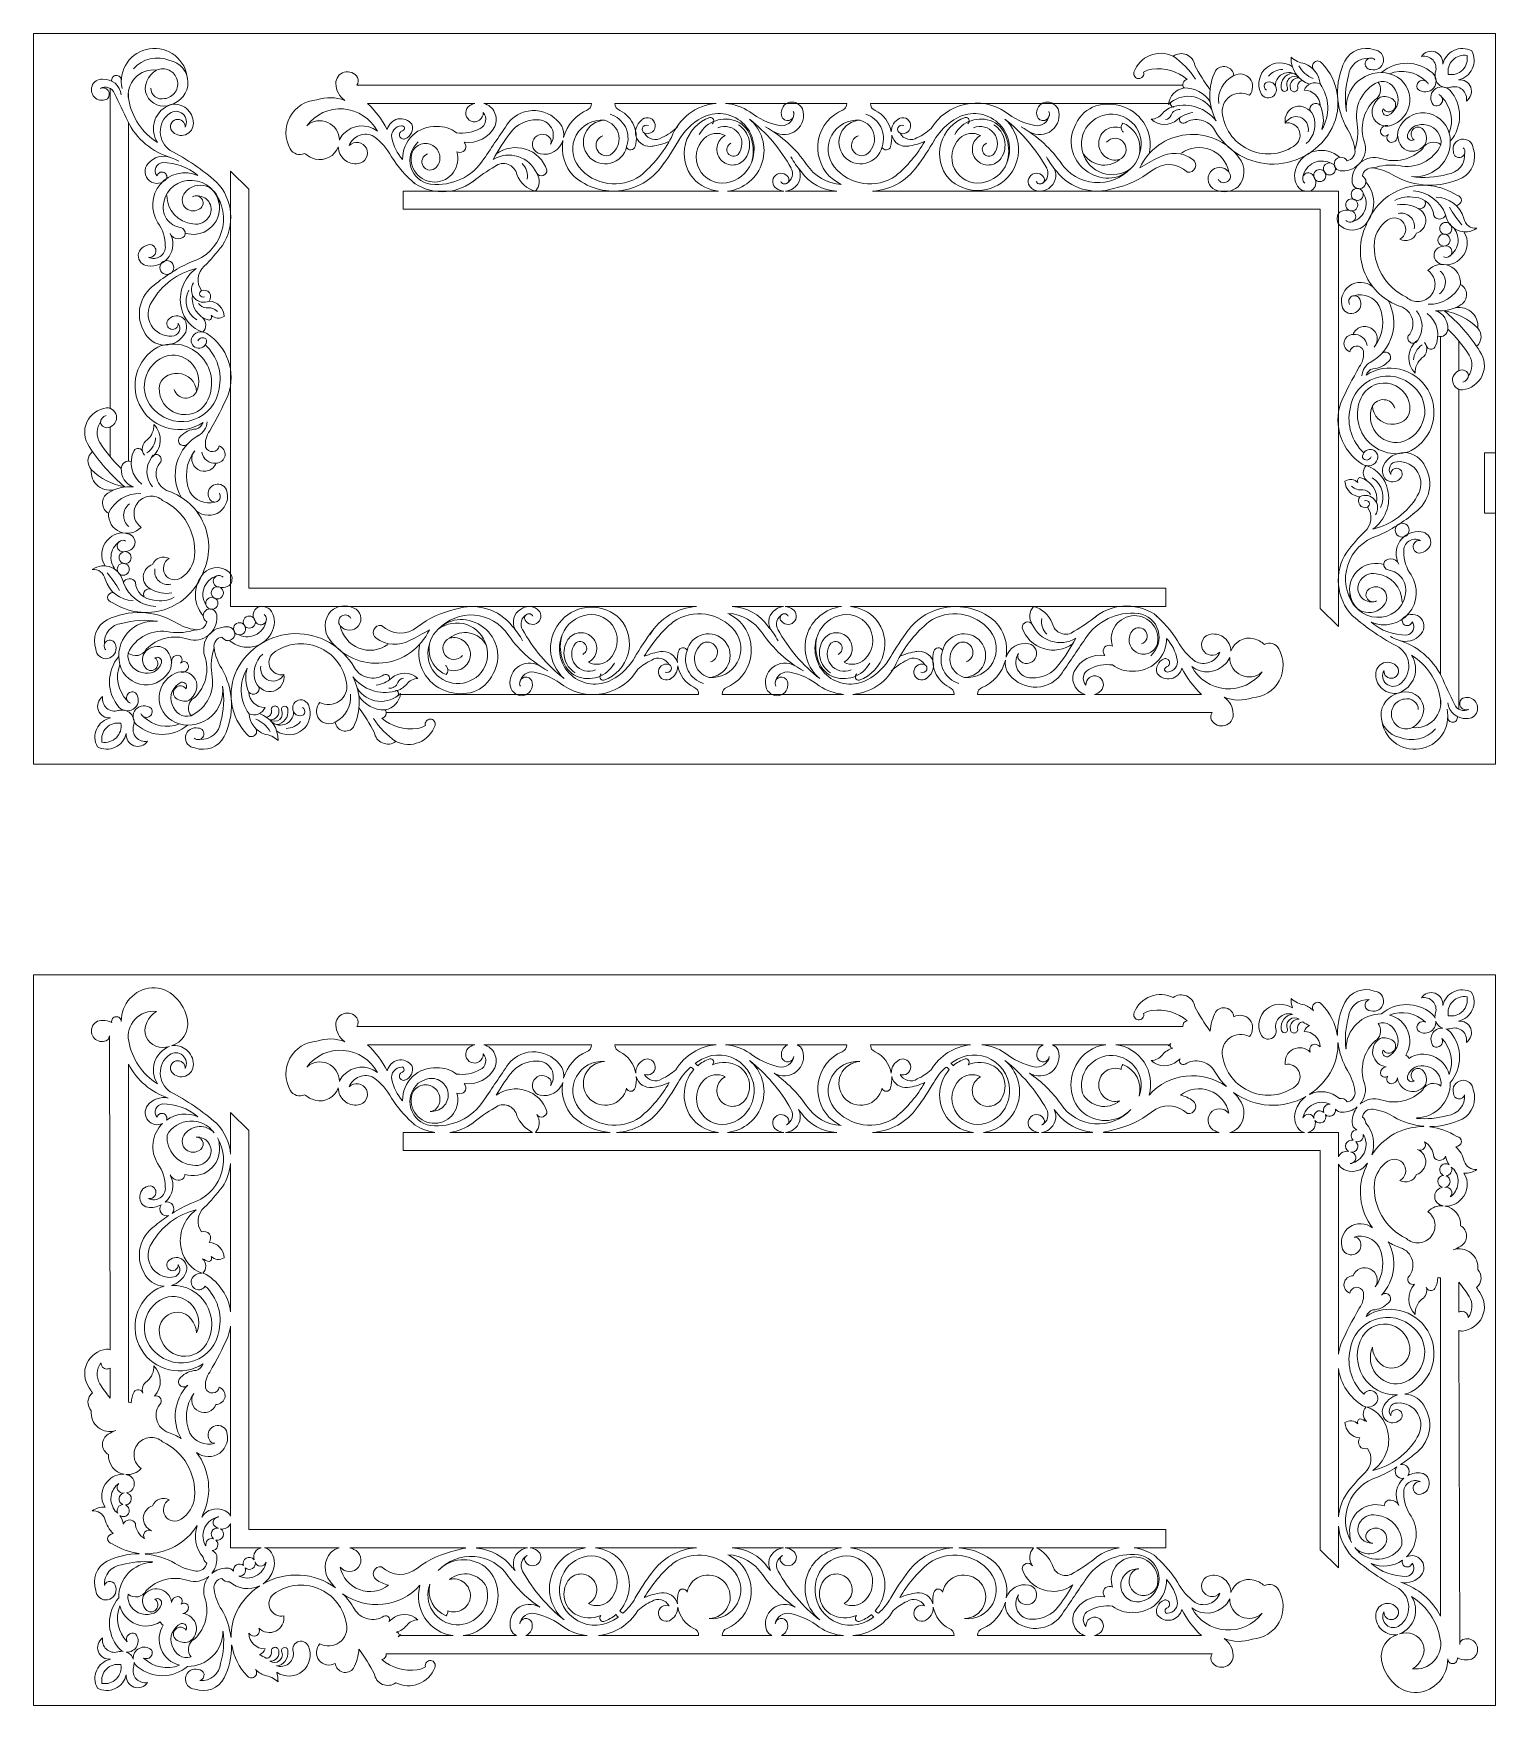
# Model space of a CAD drawing. Header units: millimetres. Extents: x 3998 to 4242, y 1224 to 1504.
import ezdxf

# ---------------------------------------------------------------- set-up
doc = ezdxf.new("R2010")
doc.units = ezdxf.units.MM
doc.header["$MEASUREMENT"] = 0
doc.layers.add('SITARA ALL', color=18, linetype='Continuous', true_color=0x000000)

msp = doc.modelspace()

# ---------------------------------------------------------------- linework, layer by layer
at = {"layer": 'SITARA ALL', "lineweight": 9}
for points, knots in [([(4241.84, 1503.57), (4241.84, 1503.57), (3997.84, 1503.57), (3997.84, 1503.57), (3997.84, 1503.57), (3997.84, 1381.57), (3997.84, 1381.57), (3997.84, 1381.57), (4241.84, 1381.57), (4241.84, 1381.57), (4241.84, 1381.57), (4241.84, 1503.57), (4241.84, 1503.57)], [0, 0, 0, 0, 0.25, 0.25, 0.25, 0.5, 0.5, 0.5, 0.75, 0.75, 0.75, 1, 1, 1, 1]), ([(4012.62, 1494.37), (4012.29, 1495.87), (4012.6, 1497.43), (4013.47, 1498.69), (4014.34, 1499.95), (4015.7, 1500.8), (4017.21, 1501.02), (4018.73, 1501.25), (4020.27, 1500.83), (4021.47, 1499.88), (4022.67, 1498.92), (4023.42, 1497.51), (4023.53, 1495.98)], [0, 0, 0, 0, 0.2, 0.2, 0.2, 0.4, 0.4, 0.4, 0.6, 0.6, 0.6, 1, 1, 1, 1]), ([(4014.53, 1497.66), (4016.04, 1499.38), (4018.48, 1499.94), (4020.59, 1499.05), (4022.32, 1498.71), (4023.58, 1497.21), (4023.62, 1495.45), (4023.67, 1493.68), (4022.39, 1492.1), (4020.68, 1491.67)], [0, 0, 0, 0, 0.25, 0.25, 0.25, 0.5, 0.5, 0.5, 1, 1, 1, 1]), ([(4188.05, 1499.76), (4186.83, 1500.37), (4185.41, 1500.42), (4184.16, 1499.91), (4182.9, 1499.39), (4181.93, 1498.37), (4181.48, 1497.09), (4181.42, 1496.84), (4181.48, 1496.57), (4181.64, 1496.37), (4181.8, 1496.16), (4182.04, 1496.04), (4182.3, 1496.05), (4182.56, 1496.05), (4182.81, 1496.17), (4182.97, 1496.38), (4183.12, 1496.59), (4183.17, 1496.85), (4183.11, 1497.1), (4183.52, 1497.38), (4184, 1497.56), (4184.49, 1497.63), (4186.62, 1497.88), (4188.75, 1497.25), (4190.4, 1495.89), (4190.08, 1495.85), (4189.82, 1495.64), (4189.7, 1495.35), (4189.59, 1495.05), (4189.64, 1494.72), (4189.85, 1494.48), (4188.47, 1494.24), (4187.41, 1493.13), (4187.25, 1491.73), (4188.25, 1492.72), (4189.64, 1493.2), (4191.03, 1493.05), (4192.43, 1492.89), (4193.69, 1492.12), (4194.45, 1490.94)], [0, 0, 0, 0, 0.071429, 0.071429, 0.071429, 0.142857, 0.142857, 0.142857, 0.214286, 0.214286, 0.214286, 0.285714, 0.285714, 0.285714, 0.357143, 0.357143, 0.357143, 0.428571, 0.428571, 0.428571, 0.5, 0.5, 0.5, 0.571429, 0.571429, 0.571429, 0.642857, 0.642857, 0.642857, 0.714286, 0.714286, 0.714286, 0.785714, 0.785714, 0.785714, 0.857143, 0.857143, 0.857143, 1, 1, 1, 1]), ([(4194.2, 1494.18), (4193.26, 1495.47), (4192.4, 1496.83), (4191.63, 1498.24), (4191.53, 1499.03), (4191.01, 1499.71), (4190.27, 1500.03), (4189.53, 1500.34), (4188.69, 1500.24), (4188.05, 1499.76), (4189.53, 1498.76), (4190.8, 1497.46), (4191.76, 1495.95)], [0, 0, 0, 0, 0.2, 0.2, 0.2, 0.4, 0.4, 0.4, 0.6, 0.6, 0.6, 1, 1, 1, 1]), ([(4211.48, 1497.54), (4211.33, 1497.72), (4211.25, 1497.96), (4211.28, 1498.2), (4211.31, 1498.43), (4211.43, 1498.65), (4211.62, 1498.79), (4211.81, 1498.94), (4212.05, 1499), (4212.29, 1498.96), (4212.52, 1498.92), (4212.73, 1498.78), (4212.87, 1498.59), (4215.65, 1495.71), (4216.33, 1491.39), (4214.57, 1487.8), (4212.69, 1484.16), (4208.97, 1481.84), (4204.88, 1481.76), (4200.78, 1481.69), (4196.95, 1483.91), (4194.94, 1487.48), (4194.45, 1488.3), (4193.66, 1488.88), (4192.73, 1489.1), (4191.8, 1489.33), (4190.83, 1489.17), (4190.02, 1488.66), (4189.78, 1488.51), (4189.46, 1488.55), (4189.27, 1488.76), (4189.07, 1488.96), (4189.05, 1489.29), (4189.2, 1489.53)], [0, 0, 0, 0, 0.083333, 0.083333, 0.083333, 0.166667, 0.166667, 0.166667, 0.25, 0.25, 0.25, 0.333333, 0.333333, 0.333333, 0.416667, 0.416667, 0.416667, 0.5, 0.5, 0.5, 0.583333, 0.583333, 0.583333, 0.666667, 0.666667, 0.666667, 0.75, 0.75, 0.75, 0.833333, 0.833333, 0.833333, 1, 1, 1, 1]), ([(4210.81, 1495.11), (4208.9, 1495.75), (4207.64, 1497.58), (4207.71, 1499.6), (4208.34, 1499.03), (4209.13, 1498.66), (4209.97, 1498.53), (4211.41, 1498), (4212.42, 1496.69), (4212.55, 1495.16), (4214.15, 1492.9), (4214.26, 1489.9), (4212.85, 1487.52), (4213.26, 1488.84), (4213.16, 1490.26), (4212.58, 1491.52)], [0, 0, 0, 0, 0.166667, 0.166667, 0.166667, 0.333333, 0.333333, 0.333333, 0.5, 0.5, 0.5, 0.666667, 0.666667, 0.666667, 1, 1, 1, 1]), ([(4222.23, 1495.46), (4222.88, 1494.63), (4222.79, 1493.43), (4222, 1492.71), (4221.86, 1492.63), (4221.73, 1492.54), (4221.61, 1492.43), (4219.74, 1490.62), (4219.1, 1487.89), (4219.96, 1485.44), (4220.31, 1484.28), (4220.08, 1483.03), (4219.33, 1482.08), (4218.59, 1481.12), (4217.42, 1480.59), (4216.22, 1480.65), (4215.8, 1480.59), (4215.38, 1480.77), (4215.13, 1481.11), (4214.88, 1481.46), (4214.85, 1481.91), (4215.03, 1482.29), (4215.22, 1482.67), (4215.61, 1482.92), (4216.03, 1482.92), (4216.46, 1482.93), (4216.85, 1482.7), (4217.06, 1482.33), (4217.48, 1482.4), (4217.85, 1482.63), (4218.1, 1482.97), (4218.35, 1483.32), (4218.45, 1483.75), (4218.37, 1484.16), (4218.2, 1485.38), (4217.77, 1486.55), (4217.11, 1487.59), (4215.09, 1491.07), (4214.93, 1495.34), (4216.68, 1498.96), (4217.62, 1500.72), (4219.7, 1501.52), (4221.57, 1500.85), (4222.05, 1500.82), (4222.49, 1500.59), (4222.79, 1500.21), (4223.09, 1499.84), (4223.22, 1499.36), (4223.14, 1498.88), (4223.06, 1498.41), (4222.78, 1498), (4222.38, 1497.74), (4221.98, 1497.48), (4221.48, 1497.41), (4221.02, 1497.54), (4220.7, 1497.54), (4220.41, 1497.7), (4220.23, 1497.97), (4220.05, 1498.23), (4220.02, 1498.57), (4220.14, 1498.86), (4220.26, 1499.16), (4220.52, 1499.38), (4220.83, 1499.44), (4221.15, 1499.51), (4221.47, 1499.41), (4221.7, 1499.19)], [0, 0, 0, 0, 0.043478, 0.043478, 0.043478, 0.086957, 0.086957, 0.086957, 0.130435, 0.130435, 0.130435, 0.173913, 0.173913, 0.173913, 0.217391, 0.217391, 0.217391, 0.26087, 0.26087, 0.26087, 0.304348, 0.304348, 0.304348, 0.347826, 0.347826, 0.347826, 0.391304, 0.391304, 0.391304, 0.434783, 0.434783, 0.434783, 0.478261, 0.478261, 0.478261, 0.521739, 0.521739, 0.521739, 0.565217, 0.565217, 0.565217, 0.608696, 0.608696, 0.608696, 0.652174, 0.652174, 0.652174, 0.695652, 0.695652, 0.695652, 0.73913, 0.73913, 0.73913, 0.782609, 0.782609, 0.782609, 0.826087, 0.826087, 0.826087, 0.869565, 0.869565, 0.869565, 0.913043, 0.913043, 0.913043, 1, 1, 1, 1]), ([(4222.8, 1497.03), (4225.25, 1499.13), (4228.88, 1499.11), (4231.31, 1496.97), (4232.04, 1496.31), (4232.11, 1495.18), (4231.47, 1494.43), (4230.83, 1493.68), (4229.62, 1493.65), (4228.85, 1494.27), (4228.71, 1494.5), (4228.67, 1494.79), (4228.75, 1495.05), (4228.83, 1495.31), (4229.02, 1495.53), (4229.26, 1495.65), (4229.51, 1495.77), (4229.8, 1495.79), (4230.05, 1495.68), (4230.31, 1495.58), (4230.51, 1495.38), (4230.61, 1495.12)], [0, 0, 0, 0, 0.125, 0.125, 0.125, 0.25, 0.25, 0.25, 0.375, 0.375, 0.375, 0.5, 0.5, 0.5, 0.625, 0.625, 0.625, 0.75, 0.75, 0.75, 1, 1, 1, 1]), ([(4231.8, 1497.11), (4232.03, 1497.8), (4231.87, 1498.55), (4231.4, 1499.09), (4230.92, 1499.63), (4230.2, 1499.88), (4229.49, 1499.74), (4229.99, 1500.48), (4230.93, 1500.78), (4231.76, 1500.48), (4232.6, 1500.18), (4233.12, 1499.31), (4233.04, 1498.42), (4233.25, 1499.44), (4233.94, 1500.3), (4234.89, 1500.74), (4235.83, 1501.18), (4236.94, 1501.14), (4237.86, 1500.65), (4238.35, 1499.73), (4238.39, 1498.64), (4237.96, 1497.69), (4237.53, 1496.74), (4236.67, 1496.05), (4235.65, 1495.82), (4236.53, 1495.93), (4237.37, 1495.42), (4237.69, 1494.59), (4238.01, 1493.76), (4237.7, 1492.8), (4236.97, 1492.28), (4237.11, 1492.99), (4236.85, 1493.72), (4236.31, 1494.19), (4235.77, 1494.66), (4235.02, 1494.81), (4234.34, 1494.59)], [0, 0, 0, 0, 0.076923, 0.076923, 0.076923, 0.153846, 0.153846, 0.153846, 0.230769, 0.230769, 0.230769, 0.307692, 0.307692, 0.307692, 0.384615, 0.384615, 0.384615, 0.461538, 0.461538, 0.461538, 0.538462, 0.538462, 0.538462, 0.615385, 0.615385, 0.615385, 0.692308, 0.692308, 0.692308, 0.769231, 0.769231, 0.769231, 0.846154, 0.846154, 0.846154, 1, 1, 1, 1]), ([(4233.95, 1496.73), (4233.78, 1497.6), (4234.06, 1498.5), (4234.68, 1499.13), (4235.31, 1499.76), (4236.21, 1500.04), (4237.08, 1499.88), (4237.25, 1499), (4236.98, 1498.11), (4236.35, 1497.48), (4235.73, 1496.85), (4234.82, 1496.57), (4233.95, 1496.73)], [0, 0, 0, 0, 0.25, 0.25, 0.25, 0.5, 0.5, 0.5, 0.75, 0.75, 0.75, 1, 1, 1, 1]), ([(4010.9, 1495.61), (4010.85, 1495.84), (4010.91, 1496.08), (4011.05, 1496.26), (4011.2, 1496.45), (4011.42, 1496.56), (4011.65, 1496.57), (4011.88, 1496.59), (4012.11, 1496.5), (4012.27, 1496.33), (4012.43, 1496.16), (4012.51, 1495.93), (4012.49, 1495.69)], [0, 0, 0, 0, 0.2, 0.2, 0.2, 0.4, 0.4, 0.4, 0.6, 0.6, 0.6, 1, 1, 1, 1]), ([(4025.89, 1460.65), (4024.97, 1461.92), (4025.16, 1463.69), (4026.34, 1464.72), (4027.43, 1465.8), (4028.43, 1466.94), (4029.36, 1468.15), (4031.55, 1471.48), (4031.16, 1475.88), (4028.4, 1478.77), (4026.03, 1480.81), (4023.44, 1482.58), (4020.67, 1484.05), (4019.65, 1484.73), (4019.03, 1485.87), (4019, 1487.1), (4018.97, 1488.33), (4019.55, 1489.5), (4020.53, 1490.23), (4021.2, 1490.72), (4022.13, 1490.68), (4022.76, 1490.14), (4023.39, 1489.59), (4023.54, 1488.65), (4023.15, 1487.91), (4023.18, 1488.3), (4023.02, 1488.69), (4022.71, 1488.94), (4022.41, 1489.19), (4022.01, 1489.28), (4021.62, 1489.18), (4021.24, 1489.08), (4020.93, 1488.8), (4020.79, 1488.43), (4020.65, 1488.07), (4020.7, 1487.65), (4020.92, 1487.33), (4021.45, 1486.63), (4022.38, 1486.36), (4023.2, 1486.66), (4024.03, 1486.96), (4024.56, 1487.74), (4024.52, 1488.62), (4024.52, 1489.56), (4024.09, 1490.45), (4023.36, 1491.04), (4022.63, 1491.64), (4021.68, 1491.88), (4020.75, 1491.69), (4019.51, 1491.28), (4018.53, 1490.31), (4018.1, 1489.08), (4017.66, 1487.84), (4017.82, 1486.48), (4018.52, 1485.38), (4015.99, 1486.96), (4014.25, 1489.54), (4013.73, 1492.48), (4013.48, 1493.8), (4013.87, 1495.16), (4014.79, 1496.15), (4015.71, 1497.13), (4017.05, 1497.61), (4018.39, 1497.44), (4019.05, 1497.74), (4019.81, 1497.73), (4020.47, 1497.43), (4021.13, 1497.12), (4021.62, 1496.54), (4021.82, 1495.84), (4022.02, 1495.14), (4021.9, 1494.39), (4021.5, 1493.78), (4021.1, 1493.18), (4020.45, 1492.78), (4019.72, 1492.69), (4019.17, 1492.55), (4018.59, 1492.67), (4018.14, 1493.01), (4017.69, 1493.35), (4017.42, 1493.89), (4017.41, 1494.46)], [0, 0, 0, 0, 0.035714, 0.035714, 0.035714, 0.071429, 0.071429, 0.071429, 0.107143, 0.107143, 0.107143, 0.142857, 0.142857, 0.142857, 0.178571, 0.178571, 0.178571, 0.214286, 0.214286, 0.214286, 0.25, 0.25, 0.25, 0.285714, 0.285714, 0.285714, 0.321429, 0.321429, 0.321429, 0.357143, 0.357143, 0.357143, 0.392857, 0.392857, 0.392857, 0.428571, 0.428571, 0.428571, 0.464286, 0.464286, 0.464286, 0.5, 0.5, 0.5, 0.535714, 0.535714, 0.535714, 0.571429, 0.571429, 0.571429, 0.607143, 0.607143, 0.607143, 0.642857, 0.642857, 0.642857, 0.678571, 0.678571, 0.678571, 0.714286, 0.714286, 0.714286, 0.75, 0.75, 0.75, 0.785714, 0.785714, 0.785714, 0.821429, 0.821429, 0.821429, 0.857143, 0.857143, 0.857143, 0.892857, 0.892857, 0.892857, 0.928571, 0.928571, 0.928571, 1, 1, 1, 1]), ([(4020.75, 1491.69), (4019.22, 1491.06), (4017.46, 1491.75), (4016.75, 1493.25), (4016.05, 1494.76), (4016.92, 1496.67), (4018.39, 1497.44)], [0, 0, 0, 0, 0.333333, 0.333333, 0.333333, 1, 1, 1, 1]), ([(4060.98, 1478.96), (4061.15, 1478.79), (4061.33, 1478.62), (4061.52, 1478.48), (4060, 1479.78), (4058.67, 1481.29), (4057.59, 1482.98), (4056.87, 1484.33), (4055.86, 1485.49), (4054.63, 1486.39), (4053.89, 1486.79), (4053.01, 1486.85), (4052.22, 1486.55), (4051.44, 1486.25), (4050.82, 1485.63), (4050.53, 1484.84), (4050.93, 1485.26), (4051.5, 1485.46), (4052.08, 1485.37), (4052.65, 1485.29), (4053.14, 1484.93), (4053.4, 1484.41), (4053.66, 1483.9), (4053.66, 1483.29), (4053.38, 1482.78), (4053.11, 1482.27), (4052.61, 1481.93), (4052.03, 1481.85), (4051.21, 1481.73), (4050.37, 1481.97), (4049.73, 1482.5), (4049.09, 1483.04), (4048.72, 1483.83), (4048.7, 1484.67), (4048.14, 1483.1), (4046.48, 1482.21), (4044.86, 1482.61), (4044.21, 1482.8), (4043.61, 1483.12), (4043.09, 1483.55), (4042.22, 1483.1), (4041.16, 1483.43), (4040.7, 1484.29), (4039.75, 1485.93), (4039.72, 1487.95), (4040.62, 1489.62), (4041.52, 1491.29), (4043.24, 1492.37), (4045.14, 1492.48), (4046.65, 1493), (4048.3, 1492.97), (4049.78, 1492.39), (4048.88, 1493.05), (4048.34, 1494.08), (4048.3, 1495.2), (4048.27, 1496.08), (4048.84, 1496.87), (4049.69, 1497.12), (4050.54, 1497.36), (4051.47, 1496.96), (4051.91, 1496.2), (4052.12, 1495.8), (4052.08, 1495.31), (4051.82, 1494.94), (4051.82, 1494.94), (4189.65, 1494.94), (4189.65, 1494.94)], [0, 0, 0, 0, 0.043478, 0.043478, 0.043478, 0.086957, 0.086957, 0.086957, 0.130435, 0.130435, 0.130435, 0.173913, 0.173913, 0.173913, 0.217391, 0.217391, 0.217391, 0.26087, 0.26087, 0.26087, 0.304348, 0.304348, 0.304348, 0.347826, 0.347826, 0.347826, 0.391304, 0.391304, 0.391304, 0.434783, 0.434783, 0.434783, 0.478261, 0.478261, 0.478261, 0.521739, 0.521739, 0.521739, 0.565217, 0.565217, 0.565217, 0.608696, 0.608696, 0.608696, 0.652174, 0.652174, 0.652174, 0.695652, 0.695652, 0.695652, 0.73913, 0.73913, 0.73913, 0.782609, 0.782609, 0.782609, 0.826087, 0.826087, 0.826087, 0.869565, 0.869565, 0.869565, 0.913043, 0.913043, 0.913043, 1, 1, 1, 1]), ([(4187.76, 1492.16), (4187.56, 1492.01), (4187.52, 1491.72), (4187.68, 1491.52), (4187.83, 1491.32), (4187.95, 1491.2), (4188.15, 1491.35), (4190.78, 1492.06), (4193.57, 1491.11), (4195.22, 1488.96), (4193.84, 1491.57), (4193.8, 1494.7), (4195.1, 1497.35), (4195.51, 1497.92), (4196.23, 1498.18), (4196.91, 1498), (4197.59, 1497.82), (4198.09, 1497.23), (4198.16, 1496.53), (4199.06, 1497.04), (4200.19, 1496.83), (4200.84, 1496.04), (4201.5, 1495.24), (4201.42, 1494.02), (4200.75, 1493.24), (4199.71, 1493.82), (4198.44, 1493.74), (4197.48, 1493.04), (4196.52, 1492.34), (4196.05, 1491.17), (4196.28, 1490), (4196.69, 1487.32), (4198.48, 1485.05), (4200.99, 1484.03), (4203.5, 1483.01), (4206.35, 1483.37), (4208.51, 1485.01), (4209.22, 1485.63), (4209.42, 1486.66), (4209, 1487.5), (4208.57, 1488.34), (4207.67, 1488.8), (4206.75, 1488.59), (4206.53, 1489.79), (4207.23, 1490.97), (4208.39, 1491.34), (4209.55, 1491.72), (4210.89, 1491.01), (4211.42, 1489.91), (4212.06, 1488.25), (4211.59, 1486.37), (4210.25, 1485.2)], [0, 0, 0, 0, 0.055556, 0.055556, 0.055556, 0.111111, 0.111111, 0.111111, 0.166667, 0.166667, 0.166667, 0.222222, 0.222222, 0.222222, 0.277778, 0.277778, 0.277778, 0.333333, 0.333333, 0.333333, 0.388889, 0.388889, 0.388889, 0.444444, 0.444444, 0.444444, 0.5, 0.5, 0.5, 0.555556, 0.555556, 0.555556, 0.611111, 0.611111, 0.611111, 0.666667, 0.666667, 0.666667, 0.722222, 0.722222, 0.722222, 0.777778, 0.777778, 0.777778, 0.833333, 0.833333, 0.833333, 0.888889, 0.888889, 0.888889, 1, 1, 1, 1]), ([(4203.63, 1494.11), (4203.28, 1494.3), (4203.14, 1494.73), (4203.3, 1495.09), (4203.46, 1495.45), (4203.97, 1495.59), (4204.35, 1495.45), (4204.78, 1495.3), (4205.11, 1494.94), (4205.22, 1494.49), (4205.33, 1494.04), (4205.2, 1493.57), (4204.88, 1493.23), (4204.56, 1492.9), (4204.09, 1492.75), (4203.64, 1492.84), (4203.19, 1492.93), (4202.81, 1493.24), (4202.64, 1493.67), (4202, 1495.12), (4202.39, 1496.83), (4203.61, 1497.85), (4204.84, 1498.86), (4206.63, 1498.91), (4207.94, 1498.02)], [0, 0, 0, 0, 0.111111, 0.111111, 0.111111, 0.222222, 0.222222, 0.222222, 0.333333, 0.333333, 0.333333, 0.444444, 0.444444, 0.444444, 0.555556, 0.555556, 0.555556, 0.666667, 0.666667, 0.666667, 0.777778, 0.777778, 0.777778, 1, 1, 1, 1]), ([(4209.67, 1495.69), (4209.4, 1495.67), (4209.15, 1495.54), (4208.98, 1495.33), (4208.82, 1495.11), (4208.76, 1494.84), (4208.82, 1494.58), (4208.85, 1494.41), (4208.81, 1494.24), (4208.71, 1494.1), (4208.61, 1493.97), (4208.46, 1493.87), (4208.29, 1493.85), (4208.13, 1493.83), (4207.96, 1493.87), (4207.82, 1493.98), (4207.69, 1494.08), (4207.61, 1494.23), (4207.59, 1494.4), (4207.48, 1494.85), (4207.59, 1495.32), (4207.89, 1495.66), (4208.19, 1496.01), (4208.63, 1496.2), (4209.09, 1496.16), (4208.51, 1496.93), (4207.5, 1497.24), (4206.59, 1496.93), (4205.68, 1496.61), (4205.08, 1495.77), (4205.1, 1494.81)], [0, 0, 0, 0, 0.090909, 0.090909, 0.090909, 0.181818, 0.181818, 0.181818, 0.272727, 0.272727, 0.272727, 0.363636, 0.363636, 0.363636, 0.454545, 0.454545, 0.454545, 0.545455, 0.545455, 0.545455, 0.636364, 0.636364, 0.636364, 0.727273, 0.727273, 0.727273, 0.818182, 0.818182, 0.818182, 1, 1, 1, 1]), ([(4207.93, 1496.95), (4207.35, 1496.88), (4206.83, 1496.58), (4206.48, 1496.12), (4206.14, 1495.66), (4205.99, 1495.07), (4206.08, 1494.5), (4206.06, 1494.35), (4206.1, 1494.2), (4206.2, 1494.08), (4206.29, 1493.96), (4206.44, 1493.89), (4206.59, 1493.88), (4206.74, 1493.88), (4206.89, 1493.94), (4207, 1494.05), (4207.1, 1494.16), (4207.15, 1494.31), (4207.14, 1494.47), (4206.85, 1495.01), (4206.97, 1495.67), (4207.43, 1496.08), (4207.89, 1496.48), (4208.59, 1496.51), (4209.09, 1496.16)], [0, 0, 0, 0, 0.111111, 0.111111, 0.111111, 0.222222, 0.222222, 0.222222, 0.333333, 0.333333, 0.333333, 0.444444, 0.444444, 0.444444, 0.555556, 0.555556, 0.555556, 0.666667, 0.666667, 0.666667, 0.777778, 0.777778, 0.777778, 1, 1, 1, 1]), ([(4217.29, 1496.54), (4216.75, 1494.58), (4216.63, 1492.53), (4216.94, 1490.52), (4216.71, 1492.42), (4217.44, 1494.32), (4218.88, 1495.58), (4220.32, 1496.85), (4222.31, 1497.32), (4224.16, 1496.84), (4226.02, 1496.38), (4227.38, 1494.78), (4227.54, 1492.87), (4227.7, 1490.96), (4226.58, 1489.14), (4224.83, 1488.37), (4223.64, 1487.78), (4222.19, 1488.2), (4221.51, 1489.34), (4220.82, 1490.48), (4221.49, 1492.17), (4222.57, 1492.95), (4223.32, 1493.17), (4224.14, 1493.01), (4224.77, 1492.53), (4225.02, 1492.31), (4225.16, 1492), (4225.16, 1491.66), (4225.17, 1491.33), (4225.03, 1491.02), (4224.78, 1490.79), (4224.54, 1490.57), (4224.21, 1490.46), (4223.88, 1490.5), (4223.55, 1490.53), (4223.25, 1490.71), (4223.06, 1490.98), (4222.91, 1490.72), (4222.93, 1490.4), (4223.11, 1490.16), (4223.29, 1489.92), (4223.59, 1489.82), (4223.88, 1489.89), (4225.26, 1490.54), (4225.92, 1492.14), (4225.39, 1493.58), (4224.86, 1495.01), (4223.7, 1495.88), (4222.23, 1495.46), (4219.56, 1494.22), (4218.12, 1491.29), (4218.77, 1488.42), (4218.96, 1486.99), (4218.82, 1485.54), (4218.37, 1484.16)], [0, 0, 0, 0, 0.052632, 0.052632, 0.052632, 0.105263, 0.105263, 0.105263, 0.157895, 0.157895, 0.157895, 0.210526, 0.210526, 0.210526, 0.263158, 0.263158, 0.263158, 0.315789, 0.315789, 0.315789, 0.368421, 0.368421, 0.368421, 0.421053, 0.421053, 0.421053, 0.473684, 0.473684, 0.473684, 0.526316, 0.526316, 0.526316, 0.578947, 0.578947, 0.578947, 0.631579, 0.631579, 0.631579, 0.684211, 0.684211, 0.684211, 0.736842, 0.736842, 0.736842, 0.789474, 0.789474, 0.789474, 0.842105, 0.842105, 0.842105, 0.894737, 0.894737, 0.894737, 1, 1, 1, 1]), ([(4234.44, 1494.62), (4233.7, 1494.37), (4232.88, 1494.55), (4232.3, 1495.08), (4231.77, 1495.65), (4231.59, 1496.47), (4231.84, 1497.22)], [0, 0, 0, 0, 0.333333, 0.333333, 0.333333, 1, 1, 1, 1]), ([(4022.07, 1482.25), (4021.67, 1482.47), (4021.25, 1482.66), (4020.83, 1482.83), (4017.65, 1483.74), (4015, 1485.95), (4013.56, 1488.93), (4012.84, 1490.47), (4012.1, 1492.01), (4011.35, 1493.54), (4011.18, 1494), (4010.82, 1494.35), (4010.36, 1494.51), (4009.9, 1494.68), (4009.4, 1494.63), (4008.98, 1494.38), (4009.44, 1494.59), (4009.99, 1494.46), (4010.29, 1494.05), (4010.6, 1493.65), (4010.56, 1493.06), (4010.22, 1492.68), (4009.59, 1492.28), (4008.78, 1492.32), (4008.19, 1492.78), (4007.6, 1493.24), (4007.37, 1494.04), (4007.61, 1494.75), (4007.83, 1495.52), (4008.58, 1496.02), (4009.38, 1495.93), (4010.94, 1496.03), (4012.3, 1494.88), (4012.49, 1493.33)], [0, 0, 0, 0, 0.083333, 0.083333, 0.083333, 0.166667, 0.166667, 0.166667, 0.25, 0.25, 0.25, 0.333333, 0.333333, 0.333333, 0.416667, 0.416667, 0.416667, 0.5, 0.5, 0.5, 0.583333, 0.583333, 0.583333, 0.666667, 0.666667, 0.666667, 0.75, 0.75, 0.75, 0.833333, 0.833333, 0.833333, 1, 1, 1, 1]), ([(4212.55, 1495.16), (4212.06, 1495.38), (4211.5, 1495.39), (4210.99, 1495.19), (4210.49, 1494.99), (4210.09, 1494.6), (4209.88, 1494.11), (4211.33, 1494.12), (4212.53, 1492.97), (4212.58, 1491.52), (4212.29, 1491.91), (4211.74, 1492.02), (4211.33, 1491.76), (4210.91, 1491.51), (4210.71, 1491.09), (4210.92, 1490.65)], [0, 0, 0, 0, 0.166667, 0.166667, 0.166667, 0.333333, 0.333333, 0.333333, 0.5, 0.5, 0.5, 0.666667, 0.666667, 0.666667, 1, 1, 1, 1]), ([(4232.35, 1493.38), (4232.61, 1493.29), (4232.81, 1493.09), (4232.92, 1492.83), (4233.02, 1492.58), (4233.01, 1492.29), (4232.89, 1492.04), (4232.77, 1491.79), (4232.55, 1491.61), (4232.29, 1491.53), (4232.02, 1491.45), (4231.74, 1491.48), (4231.5, 1491.62), (4230.84, 1492.35), (4230.87, 1493.48), (4231.58, 1494.17), (4232.29, 1494.86), (4233.49, 1494.78), (4234.2, 1494.09), (4236.35, 1491.67), (4236.38, 1488.04), (4234.28, 1485.58)], [0, 0, 0, 0, 0.125, 0.125, 0.125, 0.25, 0.25, 0.25, 0.375, 0.375, 0.375, 0.5, 0.5, 0.5, 0.625, 0.625, 0.625, 0.75, 0.75, 0.75, 1, 1, 1, 1]), ([(4048.89, 1485.75), (4048.89, 1487.04), (4048.13, 1488.21), (4046.95, 1488.73), (4045.77, 1489.25), (4044.4, 1489.03), (4043.45, 1488.16), (4044.88, 1490.08), (4047.19, 1491.14), (4049.58, 1490.96), (4051.97, 1490.78), (4054.11, 1489.37), (4055.23, 1487.25), (4053.51, 1488.59), (4051.05, 1488.4), (4049.58, 1486.8), (4049.27, 1486.5), (4049.04, 1486.15), (4048.89, 1485.75)], [0, 0, 0, 0, 0.166667, 0.166667, 0.166667, 0.333333, 0.333333, 0.333333, 0.5, 0.5, 0.5, 0.666667, 0.666667, 0.666667, 0.833333, 0.833333, 0.833333, 1, 1, 1, 1]), ([(4059.44, 1482.55), (4058.51, 1483.54), (4057.89, 1484.78), (4057.64, 1486.12), (4057.55, 1486.61), (4057.68, 1487.11), (4057.98, 1487.5), (4058.29, 1487.89), (4058.75, 1488.14), (4059.24, 1488.17), (4059.47, 1488.22), (4059.69, 1488.07), (4059.75, 1487.85), (4059.8, 1487.62), (4059.64, 1487.39), (4059.41, 1487.33), (4059.23, 1487.27), (4059.08, 1487.14), (4059, 1486.98), (4058.91, 1486.81), (4058.89, 1486.62), (4058.95, 1486.44), (4059.01, 1486.26), (4059.13, 1486.11), (4059.3, 1486.02), (4059.47, 1485.93), (4059.66, 1485.92), (4059.84, 1485.97), (4060.82, 1486.34), (4061.33, 1487.42), (4060.99, 1488.41), (4060.45, 1489.14), (4059.53, 1489.48), (4058.65, 1489.29), (4057.77, 1489.09), (4057.08, 1488.42), (4056.89, 1487.53), (4056.04, 1489.16), (4054.92, 1490.64), (4053.59, 1491.9), (4053.59, 1491.9), (4071.47, 1491.9), (4071.47, 1491.9), (4071.08, 1491.79), (4070.72, 1491.6), (4070.41, 1491.34), (4070.06, 1490.99), (4069.9, 1490.49), (4070, 1490), (4070.09, 1489.51), (4070.43, 1489.11), (4070.89, 1488.93), (4071.35, 1488.74), (4071.87, 1488.81), (4072.28, 1489.1), (4072.68, 1489.39), (4072.91, 1489.86), (4072.89, 1490.35), (4073.24, 1489.96), (4073.38, 1489.44), (4073.29, 1488.93), (4073.2, 1488.41), (4072.87, 1487.97), (4072.41, 1487.73), (4071.19, 1487.08), (4069.8, 1486.83), (4068.42, 1486.99), (4067.5, 1487.71), (4066.35, 1488.07), (4065.18, 1488.01), (4063.67, 1488.13), (4062.19, 1487.6), (4061.09, 1486.55), (4060, 1485.51), (4059.4, 1484.06), (4059.44, 1482.55)], [0, 0, 0, 0, 0.04, 0.04, 0.04, 0.08, 0.08, 0.08, 0.12, 0.12, 0.12, 0.16, 0.16, 0.16, 0.2, 0.2, 0.2, 0.24, 0.24, 0.24, 0.28, 0.28, 0.28, 0.32, 0.32, 0.32, 0.36, 0.36, 0.36, 0.4, 0.4, 0.4, 0.44, 0.44, 0.44, 0.48, 0.48, 0.48, 0.52, 0.52, 0.52, 0.56, 0.56, 0.56, 0.6, 0.6, 0.6, 0.64, 0.64, 0.64, 0.68, 0.68, 0.68, 0.72, 0.72, 0.72, 0.76, 0.76, 0.76, 0.8, 0.8, 0.8, 0.84, 0.84, 0.84, 0.88, 0.88, 0.88, 0.92, 0.92, 0.92, 0.96, 0.96, 0.96, 1, 1, 1, 1]), ([(4090.14, 1490.73), (4090.64, 1490.89), (4090.98, 1491.37), (4090.95, 1491.9), (4090.95, 1491.9), (4073.01, 1491.9), (4073.01, 1491.9), (4073.79, 1491.68), (4074.45, 1491.13), (4074.8, 1490.4), (4075.15, 1489.66), (4075.16, 1488.81), (4074.84, 1488.06), (4073.87, 1486.19), (4071.83, 1485.13), (4069.74, 1485.41), (4069.84, 1485.23), (4069.92, 1485.04), (4069.99, 1484.85), (4070.05, 1484.46), (4069.87, 1484.08), (4069.55, 1483.86), (4069.23, 1483.65), (4068.8, 1483.64), (4068.47, 1483.83), (4068.84, 1482.67), (4068.64, 1481.39), (4067.93, 1480.39), (4067.22, 1479.4), (4066.07, 1478.79), (4064.84, 1478.77), (4063.61, 1478.74), (4062.45, 1479.3), (4061.7, 1480.26), (4060.94, 1481.23), (4060.69, 1482.51), (4061.02, 1483.69), (4061.28, 1484.35), (4061.82, 1484.85), (4062.49, 1485.08), (4063.17, 1485.3), (4063.91, 1485.21), (4064.51, 1484.85), (4065.12, 1484.48), (4065.53, 1483.86), (4065.64, 1483.16), (4065.75, 1482.46), (4065.54, 1481.75), (4065.07, 1481.21), (4064.78, 1480.9), (4064.36, 1480.73), (4063.94, 1480.77), (4063.51, 1480.8), (4063.12, 1481.04), (4062.89, 1481.4), (4062.65, 1481.76), (4062.6, 1482.21), (4062.74, 1482.61), (4062.88, 1483.02), (4063.2, 1483.33), (4063.61, 1483.47)], [0, 0, 0, 0, 0.047619, 0.047619, 0.047619, 0.095238, 0.095238, 0.095238, 0.142857, 0.142857, 0.142857, 0.190476, 0.190476, 0.190476, 0.238095, 0.238095, 0.238095, 0.285714, 0.285714, 0.285714, 0.333333, 0.333333, 0.333333, 0.380952, 0.380952, 0.380952, 0.428571, 0.428571, 0.428571, 0.47619, 0.47619, 0.47619, 0.52381, 0.52381, 0.52381, 0.571429, 0.571429, 0.571429, 0.619048, 0.619048, 0.619048, 0.666667, 0.666667, 0.666667, 0.714286, 0.714286, 0.714286, 0.761905, 0.761905, 0.761905, 0.809524, 0.809524, 0.809524, 0.857143, 0.857143, 0.857143, 0.904762, 0.904762, 0.904762, 1, 1, 1, 1]), ([(4064.16, 1478.41), (4067.67, 1478.02), (4071.09, 1479.65), (4073, 1482.62), (4074.37, 1484.65), (4075.74, 1486.68), (4077.12, 1488.7), (4078.23, 1490.07), (4079.94, 1490.81), (4081.7, 1490.69), (4083.47, 1490.57), (4085.07, 1489.6), (4086, 1488.1), (4086.29, 1487.51), (4086.4, 1486.85), (4086.31, 1486.19), (4086.85, 1488.28), (4088.34, 1490), (4090.34, 1490.81)], [0, 0, 0, 0, 0.142857, 0.142857, 0.142857, 0.285714, 0.285714, 0.285714, 0.428571, 0.428571, 0.428571, 0.571429, 0.571429, 0.571429, 0.714286, 0.714286, 0.714286, 1, 1, 1, 1]), ([(4099.12, 1479.82), (4095.84, 1477.53), (4091.35, 1478.19), (4088.85, 1481.31), (4087.67, 1482.82), (4087.5, 1484.89), (4088.42, 1486.58), (4089.34, 1488.27), (4091.21, 1489.24), (4093.12, 1489.07), (4091.73, 1489.01), (4090.49, 1488.17), (4089.93, 1486.89), (4089.37, 1485.62), (4089.57, 1484.15), (4090.46, 1483.09), (4091.36, 1482.02), (4092.79, 1481.56), (4094.14, 1481.9), (4095.49, 1482.24), (4096.53, 1483.3), (4096.82, 1484.66), (4096.91, 1484.33), (4097.21, 1484.11), (4097.55, 1484.13), (4097.89, 1484.14), (4098.17, 1484.37), (4098.24, 1484.71), (4098.94, 1487.07), (4097.88, 1489.59), (4095.69, 1490.73), (4095.18, 1490.89), (4094.85, 1491.37), (4094.88, 1491.9), (4094.88, 1491.9), (4111.78, 1491.9), (4111.78, 1491.9), (4108.39, 1491.6), (4105.48, 1489.39), (4104.3, 1486.2), (4103, 1483.75), (4101.24, 1481.59), (4099.12, 1479.82)], [0, 0, 0, 0, 0.071429, 0.071429, 0.071429, 0.142857, 0.142857, 0.142857, 0.214286, 0.214286, 0.214286, 0.285714, 0.285714, 0.285714, 0.357143, 0.357143, 0.357143, 0.428571, 0.428571, 0.428571, 0.5, 0.5, 0.5, 0.571429, 0.571429, 0.571429, 0.642857, 0.642857, 0.642857, 0.714286, 0.714286, 0.714286, 0.785714, 0.785714, 0.785714, 0.857143, 0.857143, 0.857143, 0.928571, 0.928571, 0.928571, 1, 1, 1, 1]), ([(4105.45, 1485.6), (4106.37, 1487.25), (4107.74, 1488.6), (4109.4, 1489.49), (4111.61, 1490.67), (4114.31, 1490.34), (4116.17, 1488.67), (4118.02, 1486.99), (4118.6, 1484.27), (4117.65, 1481.96)], [0, 0, 0, 0, 0.25, 0.25, 0.25, 0.5, 0.5, 0.5, 1, 1, 1, 1]), ([(4124.74, 1489.92), (4124.54, 1488.77), (4123.46, 1488), (4122.31, 1488.2), (4120.5, 1488.55), (4118.81, 1489.34), (4117.38, 1490.49), (4116.16, 1491.29), (4114.77, 1491.78), (4113.32, 1491.9), (4113.32, 1491.9), (4133.58, 1491.9), (4133.58, 1491.9), (4133.61, 1491.37), (4133.28, 1490.89), (4132.77, 1490.73)], [0, 0, 0, 0, 0.166667, 0.166667, 0.166667, 0.333333, 0.333333, 0.333333, 0.5, 0.5, 0.5, 0.666667, 0.666667, 0.666667, 1, 1, 1, 1]), ([(4124.63, 1490.56), (4124.76, 1490.31), (4124.79, 1490.02), (4124.7, 1489.75), (4124.61, 1489.48), (4124.42, 1489.26), (4124.17, 1489.13), (4123.91, 1489.01), (4123.62, 1488.99), (4123.35, 1489.08), (4123.09, 1489.17), (4122.87, 1489.37), (4122.75, 1489.63), (4122.39, 1490.55), (4122.82, 1491.59), (4123.73, 1491.99), (4124.64, 1492.39), (4125.75, 1491.86), (4126.18, 1490.97), (4126.63, 1489.68), (4126.22, 1488.26), (4125.17, 1487.4), (4124.12, 1486.54), (4122.61, 1486.44), (4121.44, 1487.14)], [0, 0, 0, 0, 0.111111, 0.111111, 0.111111, 0.222222, 0.222222, 0.222222, 0.333333, 0.333333, 0.333333, 0.444444, 0.444444, 0.444444, 0.555556, 0.555556, 0.555556, 0.666667, 0.666667, 0.666667, 0.777778, 0.777778, 0.777778, 1, 1, 1, 1]), ([(4132.61, 1478.38), (4131.9, 1478.76), (4131.24, 1479.23), (4130.64, 1479.76), (4129.07, 1481.39), (4128.41, 1483.69), (4128.87, 1485.9), (4129.33, 1488.11), (4130.88, 1489.96), (4132.97, 1490.81)], [0, 0, 0, 0, 0.25, 0.25, 0.25, 0.5, 0.5, 0.5, 1, 1, 1, 1]), ([(4187.27, 1491.9), (4187.27, 1491.9), (4137.51, 1491.9), (4137.51, 1491.9), (4137.48, 1491.37), (4137.82, 1490.89), (4138.32, 1490.73), (4139.71, 1490.01), (4140.69, 1488.69), (4140.99, 1487.15), (4140.98, 1488.11), (4141.52, 1488.98), (4142.37, 1489.4)], [0, 0, 0, 0, 0.2, 0.2, 0.2, 0.4, 0.4, 0.4, 0.6, 0.6, 0.6, 1, 1, 1, 1]), ([(4167.37, 1489.92), (4167.18, 1488.77), (4166.09, 1488), (4164.95, 1488.2), (4163.14, 1488.55), (4161.45, 1489.34), (4160.02, 1490.49), (4158.02, 1491.82), (4155.57, 1492.26), (4153.23, 1491.73), (4150.9, 1491.2), (4148.88, 1489.75), (4147.65, 1487.7), (4146.96, 1487.08), (4146.18, 1486.57), (4145.34, 1486.19), (4144.87, 1485.88), (4144.29, 1485.78), (4143.74, 1485.92), (4143.19, 1486.06), (4142.73, 1486.42), (4142.45, 1486.91), (4142.11, 1487.07), (4141.95, 1487.47), (4142.09, 1487.83), (4142.22, 1488.18), (4142.72, 1488.33), (4143.09, 1488.22)], [0, 0, 0, 0, 0.1, 0.1, 0.1, 0.2, 0.2, 0.2, 0.3, 0.3, 0.3, 0.4, 0.4, 0.4, 0.5, 0.5, 0.5, 0.6, 0.6, 0.6, 0.7, 0.7, 0.7, 0.8, 0.8, 0.8, 1, 1, 1, 1]), ([(4148.09, 1485.6), (4149.01, 1487.25), (4150.38, 1488.6), (4152.04, 1489.49), (4154.24, 1490.67), (4156.95, 1490.34), (4158.8, 1488.67), (4160.66, 1486.99), (4161.23, 1484.27), (4160.28, 1481.96)], [0, 0, 0, 0, 0.25, 0.25, 0.25, 0.5, 0.5, 0.5, 1, 1, 1, 1]), ([(4167.26, 1490.56), (4167.39, 1490.31), (4167.42, 1490.02), (4167.33, 1489.75), (4167.25, 1489.48), (4167.05, 1489.26), (4166.8, 1489.13), (4166.55, 1489.01), (4166.26, 1488.99), (4165.99, 1489.08), (4165.72, 1489.17), (4165.5, 1489.37), (4165.38, 1489.63), (4165.02, 1490.55), (4165.45, 1491.59), (4166.36, 1491.99), (4167.27, 1492.39), (4168.39, 1491.86), (4168.82, 1490.97), (4169.26, 1489.68), (4168.86, 1488.26), (4167.81, 1487.4), (4166.75, 1486.54), (4165.25, 1486.44), (4164.08, 1487.14)], [0, 0, 0, 0, 0.111111, 0.111111, 0.111111, 0.222222, 0.222222, 0.222222, 0.333333, 0.333333, 0.333333, 0.444444, 0.444444, 0.444444, 0.555556, 0.555556, 0.555556, 0.666667, 0.666667, 0.666667, 0.777778, 0.777778, 0.777778, 1, 1, 1, 1]), ([(4184.02, 1483.49), (4184.81, 1486.82), (4182.96, 1490.2), (4179.74, 1491.33), (4176.52, 1492.46), (4173.26, 1491.53), (4171.8, 1488.44), (4170.32, 1485.83), (4171.01, 1482.54), (4173.4, 1480.73), (4175.79, 1478.93), (4178.88, 1478.91), (4180.98, 1481.04), (4179.43, 1479.37), (4177.2, 1478.5), (4174.92, 1478.68), (4172.64, 1478.86), (4170.57, 1480.09), (4169.3, 1481.99)], [0, 0, 0, 0, 0.142857, 0.142857, 0.142857, 0.285714, 0.285714, 0.285714, 0.428571, 0.428571, 0.428571, 0.571429, 0.571429, 0.571429, 0.714286, 0.714286, 0.714286, 1, 1, 1, 1]), ([(4191.33, 1490.37), (4190.38, 1490.26), (4189.48, 1489.84), (4188.78, 1489.18), (4187.51, 1488.08), (4185.6, 1488.11), (4184.36, 1489.25), (4185.1, 1489.27), (4185.78, 1489.62), (4186.24, 1490.2), (4186.72, 1490.8), (4187.4, 1491.21), (4188.15, 1491.35)], [0, 0, 0, 0, 0.2, 0.2, 0.2, 0.4, 0.4, 0.4, 0.6, 0.6, 0.6, 1, 1, 1, 1]), ([(4189.23, 1490.88), (4188.56, 1490.94), (4187.93, 1490.55), (4187.69, 1489.93), (4187.56, 1489.51), (4187.19, 1489.22), (4186.76, 1489.19)], [0, 0, 0, 0, 0.333333, 0.333333, 0.333333, 1, 1, 1, 1]), ([(4233.81, 1480.07), (4231.86, 1479.52), (4229.81, 1479.39), (4227.8, 1479.7), (4229.71, 1479.48), (4231.6, 1480.22), (4232.86, 1481.67), (4234.12, 1483.12), (4234.58, 1485.08), (4234.1, 1486.94), (4234.91, 1489), (4234.43, 1491.34), (4232.88, 1492.92)], [0, 0, 0, 0, 0.2, 0.2, 0.2, 0.4, 0.4, 0.4, 0.6, 0.6, 0.6, 1, 1, 1, 1]), ([(4111.12, 1488.5), (4111.34, 1488.66), (4111.41, 1488.94), (4111.31, 1489.19), (4111.22, 1489.43), (4110.97, 1489.58), (4110.71, 1489.55), (4108.72, 1488.84), (4107.2, 1487.19), (4106.65, 1485.15), (4106.11, 1483.11), (4106.59, 1480.94), (4107.96, 1479.33), (4109.07, 1478.16), (4110.56, 1477.42), (4112.16, 1477.25), (4112.16, 1477.25), (4059.55, 1477.25), (4059.55, 1477.25), (4059.55, 1477.25), (4059.55, 1474.21), (4059.55, 1474.21), (4059.55, 1474.21), (4212.58, 1474.21), (4212.58, 1474.21), (4212.58, 1474.21), (4212.58, 1407.56), (4212.58, 1407.56), (4212.58, 1407.56), (4215.62, 1404.57), (4215.62, 1404.57), (4215.62, 1404.57), (4215.62, 1477.25), (4215.62, 1477.25), (4215.62, 1477.25), (4137.88, 1477.25), (4137.88, 1477.25), (4141.09, 1477.45), (4144, 1479.2), (4145.68, 1481.95)], [0, 0, 0, 0, 0.071429, 0.071429, 0.071429, 0.142857, 0.142857, 0.142857, 0.214286, 0.214286, 0.214286, 0.285714, 0.285714, 0.285714, 0.357143, 0.357143, 0.357143, 0.428571, 0.428571, 0.428571, 0.5, 0.5, 0.5, 0.571429, 0.571429, 0.571429, 0.642857, 0.642857, 0.642857, 0.714286, 0.714286, 0.714286, 0.785714, 0.785714, 0.785714, 0.857143, 0.857143, 0.857143, 1, 1, 1, 1]), ([(4075.07, 1483.45), (4076.48, 1484.48), (4078.3, 1484.79), (4079.97, 1484.26), (4081.64, 1483.74), (4082.97, 1482.43), (4083.53, 1480.77), (4083.54, 1480.36), (4083.27, 1480), (4082.89, 1479.87), (4082.5, 1479.74), (4082.06, 1479.89), (4081.82, 1480.22), (4081.24, 1481.56), (4080.1, 1482.57), (4078.72, 1483.02), (4077.33, 1483.46), (4075.82, 1483.29), (4074.57, 1482.55), (4075.39, 1484.09), (4076.34, 1485.56), (4077.4, 1486.94), (4078.44, 1488.39), (4080.14, 1489.23), (4081.92, 1489.16), (4082.9, 1489.2), (4083.82, 1488.68), (4084.29, 1487.81), (4084.76, 1486.94), (4084.69, 1485.87), (4084.11, 1485.07), (4084.32, 1485.42), (4084.28, 1485.86), (4084.02, 1486.17), (4083.67, 1486.57), (4083.15, 1486.79), (4082.61, 1486.74), (4082.08, 1486.69), (4081.61, 1486.4), (4081.33, 1485.94), (4081.06, 1485.48), (4081.03, 1484.91), (4081.24, 1484.42), (4081.46, 1483.93), (4081.89, 1483.58), (4082.41, 1483.47), (4084.07, 1483.12), (4085.72, 1484.09), (4086.2, 1485.71), (4085.81, 1483.55), (4086.49, 1481.34), (4088.01, 1479.76), (4090.2, 1477.81), (4093.14, 1476.93), (4096.04, 1477.36), (4098.95, 1477.78), (4101.5, 1479.45), (4103.04, 1481.95)], [0, 0, 0, 0, 0.05, 0.05, 0.05, 0.1, 0.1, 0.1, 0.15, 0.15, 0.15, 0.2, 0.2, 0.2, 0.25, 0.25, 0.25, 0.3, 0.3, 0.3, 0.35, 0.35, 0.35, 0.4, 0.4, 0.4, 0.45, 0.45, 0.45, 0.5, 0.5, 0.5, 0.55, 0.55, 0.55, 0.6, 0.6, 0.6, 0.65, 0.65, 0.65, 0.7, 0.7, 0.7, 0.75, 0.75, 0.75, 0.8, 0.8, 0.8, 0.85, 0.85, 0.85, 0.9, 0.9, 0.9, 1, 1, 1, 1]), ([(4093.12, 1489.07), (4094.36, 1488.78), (4095.3, 1487.78), (4095.52, 1486.53), (4095.74, 1485.27), (4095.18, 1484), (4094.11, 1483.31), (4093.68, 1483.12), (4093.2, 1483.12), (4092.77, 1483.3), (4092.35, 1483.48), (4092.01, 1483.83), (4091.84, 1484.26), (4091.67, 1484.69), (4091.69, 1485.18), (4091.88, 1485.6), (4092.08, 1486.02), (4092.44, 1486.34), (4092.88, 1486.5)], [0, 0, 0, 0, 0.142857, 0.142857, 0.142857, 0.285714, 0.285714, 0.285714, 0.428571, 0.428571, 0.428571, 0.571429, 0.571429, 0.571429, 0.714286, 0.714286, 0.714286, 1, 1, 1, 1]), ([(4094.09, 1490.08), (4095.19, 1489.75), (4096.1, 1488.98), (4096.62, 1487.96), (4097.13, 1486.93), (4097.2, 1485.74), (4096.82, 1484.66)], [0, 0, 0, 0, 0.333333, 0.333333, 0.333333, 1, 1, 1, 1]), ([(4101.27, 1484.77), (4100.07, 1484.5), (4098.86, 1485.15), (4098.43, 1486.3), (4098, 1487.45), (4098.66, 1488.82), (4099.74, 1489.4)], [0, 0, 0, 0, 0.333333, 0.333333, 0.333333, 1, 1, 1, 1]), ([(4105.38, 1488.04), (4104.61, 1487.27), (4103.7, 1486.64), (4102.7, 1486.19), (4102.23, 1485.88), (4101.65, 1485.78), (4101.11, 1485.92), (4100.56, 1486.06), (4100.09, 1486.42), (4099.82, 1486.91), (4099.48, 1487.07), (4099.32, 1487.47), (4099.45, 1487.83), (4099.59, 1488.18), (4100.09, 1488.33), (4100.45, 1488.22)], [0, 0, 0, 0, 0.166667, 0.166667, 0.166667, 0.333333, 0.333333, 0.333333, 0.5, 0.5, 0.5, 0.666667, 0.666667, 0.666667, 1, 1, 1, 1]), ([(4099.46, 1489.25), (4099.84, 1489.53), (4100.33, 1489.59), (4100.77, 1489.41), (4101.2, 1489.23), (4101.51, 1488.84), (4101.58, 1488.37), (4101.65, 1487.91), (4101.48, 1487.44), (4101.12, 1487.14), (4100.76, 1486.84), (4100.26, 1486.75), (4099.82, 1486.91)], [0, 0, 0, 0, 0.2, 0.2, 0.2, 0.4, 0.4, 0.4, 0.6, 0.6, 0.6, 1, 1, 1, 1]), ([(4108.94, 1486.69), (4110.17, 1488.95), (4112.93, 1489.89), (4115.28, 1488.86), (4117.64, 1487.83), (4118.48, 1484.4), (4117.65, 1481.96), (4116.95, 1480.19), (4115.36, 1478.92), (4113.47, 1478.65), (4111.61, 1478.35), (4109.77, 1479.28), (4108.91, 1480.96), (4108.05, 1482.64), (4108.42, 1484.73), (4109.77, 1486.05), (4110.7, 1486.94), (4112.11, 1487.14), (4113.25, 1486.54), (4112.54, 1486.15), (4112.05, 1485.46), (4111.92, 1484.67), (4111.79, 1483.87), (4112.03, 1483.06), (4112.57, 1482.47), (4113.11, 1481.87), (4113.9, 1481.56), (4114.7, 1481.61), (4115.51, 1481.67), (4116.24, 1482.09), (4116.69, 1482.76), (4117.28, 1483.65), (4117.49, 1484.75), (4117.26, 1485.79), (4117.03, 1486.84), (4116.39, 1487.75), (4115.48, 1488.32)], [0, 0, 0, 0, 0.076923, 0.076923, 0.076923, 0.153846, 0.153846, 0.153846, 0.230769, 0.230769, 0.230769, 0.307692, 0.307692, 0.307692, 0.384615, 0.384615, 0.384615, 0.461538, 0.461538, 0.461538, 0.538462, 0.538462, 0.538462, 0.615385, 0.615385, 0.615385, 0.692308, 0.692308, 0.692308, 0.769231, 0.769231, 0.769231, 0.846154, 0.846154, 0.846154, 1, 1, 1, 1]), ([(4112.07, 1487.81), (4113.28, 1488.33), (4114.67, 1487.96), (4115.48, 1486.93), (4116.28, 1485.9), (4116.25, 1484.41), (4115.45, 1483.38), (4115.21, 1483.15), (4114.88, 1483.04), (4114.55, 1483.08), (4114.22, 1483.12), (4113.92, 1483.3), (4113.74, 1483.58), (4113.56, 1483.85), (4113.51, 1484.19), (4113.6, 1484.51), (4113.69, 1484.83), (4113.92, 1485.09), (4114.22, 1485.23)], [0, 0, 0, 0, 0.142857, 0.142857, 0.142857, 0.285714, 0.285714, 0.285714, 0.428571, 0.428571, 0.428571, 0.571429, 0.571429, 0.571429, 0.714286, 0.714286, 0.714286, 1, 1, 1, 1]), ([(4124.29, 1481.06), (4122.54, 1484.24), (4120.16, 1487.03), (4117.31, 1489.28), (4119.41, 1487.52), (4120.26, 1484.69), (4119.47, 1482.07), (4118.68, 1479.45), (4116.36, 1477.55), (4113.64, 1477.25), (4113.64, 1477.25), (4123.05, 1477.25), (4123.05, 1477.25), (4122.61, 1477.28), (4122.19, 1477.43), (4121.83, 1477.68), (4121.47, 1477.92), (4121.24, 1478.31), (4121.21, 1478.74), (4121.18, 1479.16), (4121.35, 1479.58), (4121.67, 1479.87), (4121.98, 1480.16), (4122.41, 1480.28), (4122.84, 1480.21), (4123.26, 1480.14), (4123.63, 1479.88), (4123.83, 1479.5), (4123.92, 1479.33), (4123.94, 1479.13), (4123.88, 1478.95), (4123.82, 1478.76), (4123.69, 1478.61), (4123.52, 1478.52), (4123.35, 1478.44), (4123.15, 1478.42), (4122.97, 1478.49), (4122.78, 1478.55), (4122.64, 1478.69), (4122.55, 1478.86)], [0, 0, 0, 0, 0.071429, 0.071429, 0.071429, 0.142857, 0.142857, 0.142857, 0.214286, 0.214286, 0.214286, 0.285714, 0.285714, 0.285714, 0.357143, 0.357143, 0.357143, 0.428571, 0.428571, 0.428571, 0.5, 0.5, 0.5, 0.571429, 0.571429, 0.571429, 0.642857, 0.642857, 0.642857, 0.714286, 0.714286, 0.714286, 0.785714, 0.785714, 0.785714, 0.857143, 0.857143, 0.857143, 1, 1, 1, 1]), ([(4120.02, 1488), (4122.75, 1486.44), (4125.09, 1484.29), (4126.86, 1481.7), (4128.16, 1479.75), (4130.3, 1478.52), (4132.64, 1478.38)], [0, 0, 0, 0, 0.333333, 0.333333, 0.333333, 1, 1, 1, 1]), ([(4143.72, 1484.74), (4144.71, 1484.88), (4145.67, 1485.15), (4146.58, 1485.56), (4145.32, 1483.37), (4143.69, 1481.43), (4141.75, 1479.82), (4138.48, 1477.53), (4133.99, 1478.19), (4131.49, 1481.31), (4130.3, 1482.82), (4130.13, 1484.89), (4131.05, 1486.58), (4131.97, 1488.27), (4133.84, 1489.24), (4135.76, 1489.07), (4134.36, 1489.01), (4133.13, 1488.17), (4132.56, 1486.89), (4132, 1485.62), (4132.2, 1484.15), (4133.1, 1483.09), (4134, 1482.02), (4135.42, 1481.56), (4136.77, 1481.9), (4138.12, 1482.24), (4139.16, 1483.3), (4139.45, 1484.66), (4139.54, 1484.33), (4139.85, 1484.11), (4140.19, 1484.13), (4140.53, 1484.14), (4140.81, 1484.37), (4140.87, 1484.71), (4141.05, 1485.31), (4141.12, 1485.94), (4141.07, 1486.57), (4141.4, 1485.32), (4142.63, 1484.53), (4143.9, 1484.77)], [0, 0, 0, 0, 0.071429, 0.071429, 0.071429, 0.142857, 0.142857, 0.142857, 0.214286, 0.214286, 0.214286, 0.285714, 0.285714, 0.285714, 0.357143, 0.357143, 0.357143, 0.428571, 0.428571, 0.428571, 0.5, 0.5, 0.5, 0.571429, 0.571429, 0.571429, 0.642857, 0.642857, 0.642857, 0.714286, 0.714286, 0.714286, 0.785714, 0.785714, 0.785714, 0.857143, 0.857143, 0.857143, 1, 1, 1, 1]), ([(4135.76, 1489.07), (4136.99, 1488.78), (4137.94, 1487.78), (4138.16, 1486.53), (4138.38, 1485.27), (4137.81, 1484), (4136.75, 1483.31), (4136.32, 1483.12), (4135.84, 1483.12), (4135.41, 1483.3), (4134.98, 1483.48), (4134.64, 1483.83), (4134.47, 1484.26), (4134.31, 1484.69), (4134.32, 1485.18), (4134.52, 1485.6), (4134.71, 1486.02), (4135.07, 1486.34), (4135.51, 1486.5)], [0, 0, 0, 0, 0.142857, 0.142857, 0.142857, 0.285714, 0.285714, 0.285714, 0.428571, 0.428571, 0.428571, 0.571429, 0.571429, 0.571429, 0.714286, 0.714286, 0.714286, 1, 1, 1, 1]), ([(4136.72, 1490.08), (4137.82, 1489.75), (4138.73, 1488.98), (4139.25, 1487.96), (4139.77, 1486.93), (4139.84, 1485.74), (4139.45, 1484.66)], [0, 0, 0, 0, 0.333333, 0.333333, 0.333333, 1, 1, 1, 1]), ([(4142.1, 1489.25), (4142.47, 1489.53), (4142.97, 1489.59), (4143.4, 1489.41), (4143.83, 1489.23), (4144.14, 1488.84), (4144.22, 1488.37), (4144.29, 1487.91), (4144.11, 1487.44), (4143.75, 1487.14), (4143.39, 1486.84), (4142.89, 1486.75), (4142.45, 1486.91)], [0, 0, 0, 0, 0.2, 0.2, 0.2, 0.4, 0.4, 0.4, 0.6, 0.6, 0.6, 1, 1, 1, 1]), ([(4166.93, 1481.06), (4165.17, 1484.24), (4162.8, 1487.03), (4159.94, 1489.28), (4161.32, 1488.05), (4162.14, 1486.33), (4162.22, 1484.49), (4162.3, 1482.65), (4161.63, 1480.85), (4160.37, 1479.5), (4159.11, 1478.16), (4157.36, 1477.39), (4155.52, 1477.35), (4153.68, 1477.32), (4151.9, 1478.03), (4150.59, 1479.33), (4149.22, 1480.94), (4148.73, 1483.11), (4149.28, 1485.15), (4149.83, 1487.19), (4151.35, 1488.84), (4153.34, 1489.55), (4153.61, 1489.58), (4153.86, 1489.43), (4153.96, 1489.19), (4154.06, 1488.94), (4153.97, 1488.66), (4153.76, 1488.5)], [0, 0, 0, 0, 0.1, 0.1, 0.1, 0.2, 0.2, 0.2, 0.3, 0.3, 0.3, 0.4, 0.4, 0.4, 0.5, 0.5, 0.5, 0.6, 0.6, 0.6, 0.7, 0.7, 0.7, 0.8, 0.8, 0.8, 1, 1, 1, 1]), ([(4151.58, 1486.69), (4152.81, 1488.95), (4155.56, 1489.89), (4157.92, 1488.86), (4160.28, 1487.83), (4161.11, 1484.4), (4160.28, 1481.96), (4159.59, 1480.19), (4157.99, 1478.92), (4156.11, 1478.65), (4154.25, 1478.35), (4152.4, 1479.28), (4151.54, 1480.96), (4150.69, 1482.64), (4151.06, 1484.73), (4152.4, 1486.05), (4153.34, 1486.94), (4154.74, 1487.14), (4155.88, 1486.54), (4155.18, 1486.15), (4154.69, 1485.46), (4154.56, 1484.67), (4154.42, 1483.87), (4154.66, 1483.06), (4155.2, 1482.47), (4155.75, 1481.87), (4156.53, 1481.56), (4157.34, 1481.61), (4158.14, 1481.67), (4158.87, 1482.09), (4159.32, 1482.76), (4159.92, 1483.65), (4160.12, 1484.75), (4159.89, 1485.79), (4159.66, 1486.84), (4159.03, 1487.75), (4158.12, 1488.32)], [0, 0, 0, 0, 0.076923, 0.076923, 0.076923, 0.153846, 0.153846, 0.153846, 0.230769, 0.230769, 0.230769, 0.307692, 0.307692, 0.307692, 0.384615, 0.384615, 0.384615, 0.461538, 0.461538, 0.461538, 0.538462, 0.538462, 0.538462, 0.615385, 0.615385, 0.615385, 0.692308, 0.692308, 0.692308, 0.769231, 0.769231, 0.769231, 0.846154, 0.846154, 0.846154, 1, 1, 1, 1]), ([(4154.71, 1487.81), (4155.91, 1488.33), (4157.31, 1487.96), (4158.11, 1486.93), (4158.91, 1485.9), (4158.88, 1484.41), (4158.08, 1483.38), (4157.84, 1483.15), (4157.51, 1483.04), (4157.18, 1483.08), (4156.86, 1483.12), (4156.56, 1483.3), (4156.38, 1483.58), (4156.19, 1483.85), (4156.14, 1484.19), (4156.23, 1484.51), (4156.33, 1484.83), (4156.55, 1485.09), (4156.86, 1485.23)], [0, 0, 0, 0, 0.142857, 0.142857, 0.142857, 0.285714, 0.285714, 0.285714, 0.428571, 0.428571, 0.428571, 0.571429, 0.571429, 0.571429, 0.714286, 0.714286, 0.714286, 1, 1, 1, 1]), ([(4179.75, 1487.07), (4179.52, 1487.25), (4179.39, 1487.52), (4179.37, 1487.81), (4179.35, 1488.1), (4179.45, 1488.38), (4179.65, 1488.59), (4181.1, 1488.02), (4182.16, 1486.74), (4182.43, 1485.2), (4182.71, 1483.66), (4182.15, 1482.08), (4180.98, 1481.04), (4179.62, 1480.01), (4177.84, 1479.71), (4176.22, 1480.26), (4174.6, 1480.8), (4173.36, 1482.13), (4172.91, 1483.78), (4172.48, 1485.33), (4172.82, 1486.98), (4173.82, 1488.23), (4174.82, 1489.48), (4176.37, 1490.17), (4177.97, 1490.09), (4179.57, 1490.01), (4181.04, 1489.16), (4181.91, 1487.82), (4182.77, 1486.47), (4182.94, 1484.78), (4182.36, 1483.29)], [0, 0, 0, 0, 0.090909, 0.090909, 0.090909, 0.181818, 0.181818, 0.181818, 0.272727, 0.272727, 0.272727, 0.363636, 0.363636, 0.363636, 0.454545, 0.454545, 0.454545, 0.545455, 0.545455, 0.545455, 0.636364, 0.636364, 0.636364, 0.727273, 0.727273, 0.727273, 0.818182, 0.818182, 0.818182, 1, 1, 1, 1]), ([(4172.91, 1483.78), (4173.47, 1482.69), (4174.5, 1481.91), (4175.7, 1481.67), (4176.91, 1481.42), (4178.15, 1481.73), (4179.09, 1482.52), (4178.24, 1482.29), (4177.33, 1482.48), (4176.64, 1483.03), (4175.95, 1483.59), (4175.57, 1484.45), (4175.61, 1485.33), (4175.66, 1486.22), (4176.12, 1487.03), (4176.87, 1487.51), (4177.61, 1487.99), (4178.55, 1488.08), (4179.37, 1487.77)], [0, 0, 0, 0, 0.142857, 0.142857, 0.142857, 0.285714, 0.285714, 0.285714, 0.428571, 0.428571, 0.428571, 0.571429, 0.571429, 0.571429, 0.714286, 0.714286, 0.714286, 1, 1, 1, 1]), ([(4206.75, 1488.59), (4207.22, 1489.49), (4208.27, 1489.91), (4209.23, 1489.59), (4210.19, 1489.26), (4210.75, 1488.17), (4210.57, 1487.17)], [0, 0, 0, 0, 0.333333, 0.333333, 0.333333, 1, 1, 1, 1]), ([(4225.45, 1486.63), (4225.51, 1486.32), (4225.43, 1486.01), (4225.23, 1485.77), (4225.04, 1485.52), (4224.74, 1485.38), (4224.43, 1485.38), (4224.12, 1485.39), (4223.85, 1485.6), (4223.74, 1485.89), (4223.64, 1486.19), (4223.74, 1486.52), (4223.98, 1486.72), (4223.78, 1486.48), (4223.45, 1486.39), (4223.15, 1486.49), (4222.86, 1486.58), (4222.65, 1486.86), (4222.63, 1487.17), (4222.63, 1487.48), (4222.77, 1487.78), (4223.01, 1487.98), (4223.25, 1488.17), (4223.57, 1488.25), (4223.88, 1488.19)], [0, 0, 0, 0, 0.111111, 0.111111, 0.111111, 0.222222, 0.222222, 0.222222, 0.333333, 0.333333, 0.333333, 0.444444, 0.444444, 0.444444, 0.555556, 0.555556, 0.555556, 0.666667, 0.666667, 0.666667, 0.777778, 0.777778, 0.777778, 1, 1, 1, 1]), ([(4232.72, 1485), (4232.93, 1486.52), (4231.94, 1487.94), (4230.44, 1488.27), (4228.95, 1488.6), (4227.59, 1488.1), (4227.15, 1486.63), (4227.07, 1486.35), (4227.18, 1486.04), (4227.42, 1485.87), (4227.66, 1485.69), (4227.98, 1485.67), (4228.23, 1485.82), (4227.96, 1486.01), (4227.79, 1486.31), (4227.75, 1486.64), (4227.72, 1486.96), (4227.82, 1487.3), (4228.04, 1487.54), (4228.27, 1487.79), (4228.58, 1487.93), (4228.91, 1487.93), (4229.24, 1487.92), (4229.56, 1487.78), (4229.78, 1487.53), (4230.26, 1486.91), (4230.42, 1486.09), (4230.21, 1485.33), (4229.62, 1484.14), (4228.22, 1483.59), (4226.99, 1484.08), (4225.75, 1484.56), (4225.24, 1486.31), (4225.62, 1487.58), (4226.37, 1489.35), (4228.15, 1490.44), (4230.06, 1490.31), (4231.97, 1490.18), (4233.6, 1488.79), (4234.1, 1486.94)], [0, 0, 0, 0, 0.071429, 0.071429, 0.071429, 0.142857, 0.142857, 0.142857, 0.214286, 0.214286, 0.214286, 0.285714, 0.285714, 0.285714, 0.357143, 0.357143, 0.357143, 0.428571, 0.428571, 0.428571, 0.5, 0.5, 0.5, 0.571429, 0.571429, 0.571429, 0.642857, 0.642857, 0.642857, 0.714286, 0.714286, 0.714286, 0.785714, 0.785714, 0.785714, 0.857143, 0.857143, 0.857143, 1, 1, 1, 1]), ([(4064.09, 1478.41), (4062.54, 1478.63), (4061.25, 1479.75), (4060.81, 1481.26), (4060.37, 1482.77), (4060.87, 1484.42), (4062.06, 1485.45)], [0, 0, 0, 0, 0.333333, 0.333333, 0.333333, 1, 1, 1, 1]), ([(4189.41, 1483.58), (4190.8, 1484.59), (4192.61, 1484.82), (4194.21, 1484.19), (4195.82, 1483.56), (4196.99, 1482.14), (4197.32, 1480.45), (4196.95, 1480.92), (4196.39, 1481.2), (4195.78, 1481.2), (4195.18, 1481.2), (4194.62, 1480.93), (4194.25, 1480.45), (4193.89, 1479.97), (4193.77, 1479.35), (4193.93, 1478.77), (4194.09, 1478.19), (4194.51, 1477.72), (4195.06, 1477.49), (4196.32, 1476.87), (4197.83, 1477.07), (4198.88, 1477.99), (4200.11, 1479.36), (4200.17, 1481.42), (4199.02, 1482.86), (4196.96, 1485.58), (4193.63, 1487.02), (4190.23, 1486.66), (4186.84, 1486.3), (4183.89, 1484.22), (4182.45, 1481.13), (4183.48, 1481.77), (4184.55, 1482.36), (4185.66, 1482.87), (4187.45, 1483.9), (4189.69, 1483.77), (4191.33, 1482.52), (4191.77, 1482.2), (4191.92, 1481.62), (4191.72, 1481.12), (4191.51, 1480.62), (4190.97, 1480.33), (4190.43, 1480.4), (4188.78, 1482), (4186.2, 1482.1), (4184.43, 1480.63), (4182.57, 1479.18), (4180.39, 1478.18), (4178.08, 1477.7), (4174.64, 1476.53), (4170.84, 1477.67), (4168.6, 1480.52), (4167.93, 1481.27), (4167.36, 1482.09), (4166.89, 1482.98)], [0, 0, 0, 0, 0.052632, 0.052632, 0.052632, 0.105263, 0.105263, 0.105263, 0.157895, 0.157895, 0.157895, 0.210526, 0.210526, 0.210526, 0.263158, 0.263158, 0.263158, 0.315789, 0.315789, 0.315789, 0.368421, 0.368421, 0.368421, 0.421053, 0.421053, 0.421053, 0.473684, 0.473684, 0.473684, 0.526316, 0.526316, 0.526316, 0.578947, 0.578947, 0.578947, 0.631579, 0.631579, 0.631579, 0.684211, 0.684211, 0.684211, 0.736842, 0.736842, 0.736842, 0.789474, 0.789474, 0.789474, 0.842105, 0.842105, 0.842105, 0.894737, 0.894737, 0.894737, 1, 1, 1, 1]), ([(4176.92, 1485.41), (4177.28, 1485.85), (4177.82, 1486.09), (4178.39, 1486.07), (4178.95, 1486.06), (4179.48, 1485.78), (4179.82, 1485.33), (4180.16, 1484.88), (4180.28, 1484.3), (4180.14, 1483.75), (4180, 1483.2), (4179.61, 1482.75), (4179.09, 1482.52)], [0, 0, 0, 0, 0.2, 0.2, 0.2, 0.4, 0.4, 0.4, 0.6, 0.6, 0.6, 1, 1, 1, 1]), ([(4236.45, 1484.49), (4236.68, 1484.26), (4236.77, 1483.94), (4236.71, 1483.63), (4236.64, 1483.31), (4236.43, 1483.05), (4236.13, 1482.93), (4235.84, 1482.81), (4235.5, 1482.84), (4235.23, 1483.01), (4234.97, 1483.19), (4234.81, 1483.48), (4234.8, 1483.8), (4234.67, 1484.26), (4234.74, 1484.76), (4235, 1485.16), (4235.25, 1485.57), (4235.67, 1485.84), (4236.14, 1485.92), (4236.61, 1486), (4237.09, 1485.88), (4237.47, 1485.59), (4237.85, 1485.29), (4238.08, 1484.84), (4238.11, 1484.37), (4238.79, 1482.5), (4237.99, 1480.41), (4236.24, 1479.47), (4232.62, 1477.7), (4228.36, 1477.85), (4224.86, 1479.86), (4223.82, 1480.51), (4222.66, 1480.94), (4221.44, 1481.11), (4221.02, 1481.18), (4220.59, 1481.08), (4220.24, 1480.83), (4219.9, 1480.58), (4219.67, 1480.21), (4219.61, 1479.79), (4219.98, 1479.59), (4220.21, 1479.19), (4220.2, 1478.77), (4220.2, 1478.35), (4219.95, 1477.96), (4219.58, 1477.77), (4219.2, 1477.57), (4218.75, 1477.61), (4218.4, 1477.85), (4218.05, 1478.1), (4217.87, 1478.52), (4217.93, 1478.94), (4217.86, 1480.15), (4218.39, 1481.31), (4219.34, 1482.06), (4220.29, 1482.81), (4221.55, 1483.05), (4222.71, 1482.7), (4225.16, 1481.85), (4227.89, 1482.5), (4229.69, 1484.37), (4229.98, 1484.9), (4230.48, 1485.27), (4231.06, 1485.39), (4231.64, 1485.51), (4232.25, 1485.37), (4232.72, 1485), (4231.49, 1482.33), (4228.56, 1480.88), (4225.69, 1481.52), (4224.26, 1481.71), (4222.81, 1481.57), (4221.44, 1481.11)], [0, 0, 0, 0, 0.04, 0.04, 0.04, 0.08, 0.08, 0.08, 0.12, 0.12, 0.12, 0.16, 0.16, 0.16, 0.2, 0.2, 0.2, 0.24, 0.24, 0.24, 0.28, 0.28, 0.28, 0.32, 0.32, 0.32, 0.36, 0.36, 0.36, 0.4, 0.4, 0.4, 0.44, 0.44, 0.44, 0.48, 0.48, 0.48, 0.52, 0.52, 0.52, 0.56, 0.56, 0.56, 0.6, 0.6, 0.6, 0.64, 0.64, 0.64, 0.68, 0.68, 0.68, 0.72, 0.72, 0.72, 0.76, 0.76, 0.76, 0.8, 0.8, 0.8, 0.84, 0.84, 0.84, 0.88, 0.88, 0.88, 0.92, 0.92, 0.92, 1, 1, 1, 1]), ([(4024.36, 1476.28), (4024.64, 1476.45), (4024.98, 1476.5), (4025.3, 1476.41), (4025.61, 1476.32), (4025.88, 1476.1), (4026.03, 1475.81), (4026.17, 1475.52), (4026.19, 1475.17), (4026.07, 1474.87), (4025.95, 1474.56), (4025.71, 1474.32), (4025.4, 1474.2), (4024.64, 1473.76), (4023.67, 1473.92), (4023.09, 1474.59), (4022.52, 1475.26), (4022.55, 1476.3), (4023.1, 1476.99), (4023.95, 1478.09), (4025.42, 1478.52), (4026.74, 1478.05), (4028.05, 1477.57), (4028.91, 1476.27), (4028.86, 1474.87), (4028.6, 1477.19), (4026.67, 1478.97), (4024.34, 1479.04), (4022.01, 1479.12), (4020.03, 1477.72), (4019.61, 1475.42), (4019.36, 1474.47), (4019.52, 1473.46), (4020.06, 1472.64), (4020.61, 1471.82), (4021.47, 1471.28), (4022.45, 1471.15), (4022.92, 1471.03), (4023.23, 1470.57), (4023.17, 1470.08), (4023.1, 1469.6), (4022.51, 1469.26), (4022.01, 1469.27), (4021.43, 1469.28), (4020.9, 1469.63), (4020.65, 1470.16), (4021.32, 1468.95), (4021.25, 1467.46), (4020.46, 1466.32), (4019.68, 1465.18), (4018.3, 1464.58), (4016.93, 1464.76), (4016.01, 1464.86), (4015.32, 1465.64), (4015.33, 1466.57), (4015.34, 1467.49), (4016.4, 1468.25), (4017.32, 1468.33), (4017.61, 1468.3), (4017.87, 1468.15), (4018.05, 1467.93), (4018.23, 1467.7), (4018.3, 1467.41), (4018.26, 1467.12), (4018.23, 1466.83), (4018.07, 1466.58), (4017.84, 1466.4), (4017.61, 1466.23), (4017.31, 1466.16), (4017.03, 1466.21), (4017.66, 1465.9), (4018.41, 1465.95), (4018.99, 1466.35), (4019.58, 1466.74), (4019.9, 1467.42), (4019.84, 1468.12), (4019.83, 1469.5), (4019.41, 1470.84), (4018.62, 1471.98), (4017.33, 1473.96), (4017.47, 1476.56), (4018.99, 1478.38), (4020.5, 1480.2), (4023.09, 1480.79), (4025.28, 1479.88), (4023.62, 1481.26), (4021.53, 1482.02), (4019.37, 1482.02), (4018.87, 1481.96), (4018.44, 1481.64), (4018.25, 1481.17), (4018.06, 1480.7), (4018.14, 1480.18), (4018.46, 1479.79), (4018.51, 1480.01), (4018.65, 1480.2), (4018.85, 1480.32), (4019.05, 1480.44), (4019.28, 1480.46), (4019.5, 1480.4), (4019.72, 1480.33), (4019.91, 1480.18), (4020.01, 1479.98), (4020.11, 1479.77), (4020.13, 1479.53), (4020.05, 1479.32), (4019.72, 1478.89), (4019.24, 1478.62), (4018.7, 1478.55), (4018.17, 1478.49), (4017.64, 1478.64), (4017.22, 1478.98), (4016.8, 1479.31), (4016.53, 1479.8), (4016.48, 1480.33), (4016.42, 1480.87), (4016.59, 1481.4), (4016.93, 1481.81), (4017.87, 1482.96), (4019.45, 1483.37), (4020.83, 1482.83)], [0, 0, 0, 0, 0.02439, 0.02439, 0.02439, 0.04878, 0.04878, 0.04878, 0.073171, 0.073171, 0.073171, 0.097561, 0.097561, 0.097561, 0.121951, 0.121951, 0.121951, 0.146341, 0.146341, 0.146341, 0.170732, 0.170732, 0.170732, 0.195122, 0.195122, 0.195122, 0.219512, 0.219512, 0.219512, 0.243902, 0.243902, 0.243902, 0.268293, 0.268293, 0.268293, 0.292683, 0.292683, 0.292683, 0.317073, 0.317073, 0.317073, 0.341463, 0.341463, 0.341463, 0.365854, 0.365854, 0.365854, 0.390244, 0.390244, 0.390244, 0.414634, 0.414634, 0.414634, 0.439024, 0.439024, 0.439024, 0.463415, 0.463415, 0.463415, 0.487805, 0.487805, 0.487805, 0.512195, 0.512195, 0.512195, 0.536585, 0.536585, 0.536585, 0.560976, 0.560976, 0.560976, 0.585366, 0.585366, 0.585366, 0.609756, 0.609756, 0.609756, 0.634146, 0.634146, 0.634146, 0.658537, 0.658537, 0.658537, 0.682927, 0.682927, 0.682927, 0.707317, 0.707317, 0.707317, 0.731707, 0.731707, 0.731707, 0.756098, 0.756098, 0.756098, 0.780488, 0.780488, 0.780488, 0.804878, 0.804878, 0.804878, 0.829268, 0.829268, 0.829268, 0.853659, 0.853659, 0.853659, 0.878049, 0.878049, 0.878049, 0.902439, 0.902439, 0.902439, 0.926829, 0.926829, 0.926829, 0.95122, 0.95122, 0.95122, 1, 1, 1, 1]), ([(4125.52, 1481.05), (4126.14, 1479.87), (4125.74, 1478.42), (4124.62, 1477.71), (4124.25, 1477.44), (4123.81, 1477.28), (4123.36, 1477.25), (4123.36, 1477.25), (4131.92, 1477.25), (4131.92, 1477.25), (4129.53, 1477.35), (4127.33, 1478.56), (4125.97, 1480.52), (4125.3, 1481.27), (4124.72, 1482.09), (4124.25, 1482.98)], [0, 0, 0, 0, 0.166667, 0.166667, 0.166667, 0.333333, 0.333333, 0.333333, 0.5, 0.5, 0.5, 0.666667, 0.666667, 0.666667, 1, 1, 1, 1]), ([(4210.03, 1478.57), (4209.79, 1478.76), (4209.65, 1479.04), (4209.65, 1479.35), (4209.65, 1479.65), (4209.8, 1479.94), (4210.05, 1480.12), (4210.3, 1480.29), (4210.62, 1480.34), (4210.91, 1480.25), (4211.2, 1480.15), (4211.42, 1479.92), (4211.51, 1479.63), (4212.01, 1479), (4211.95, 1478.1), (4211.38, 1477.55), (4210.8, 1477), (4209.7, 1477.18), (4209.1, 1477.7), (4208.24, 1478.67), (4208.06, 1480.06), (4208.62, 1481.23), (4209.16, 1482.59), (4210.33, 1483.6), (4211.76, 1483.94), (4213.19, 1484.27), (4214.69, 1483.87), (4215.78, 1482.89)], [0, 0, 0, 0, 0.1, 0.1, 0.1, 0.2, 0.2, 0.2, 0.3, 0.3, 0.3, 0.4, 0.4, 0.4, 0.5, 0.5, 0.5, 0.6, 0.6, 0.6, 0.7, 0.7, 0.7, 0.8, 0.8, 0.8, 1, 1, 1, 1]), ([(4209.66, 1479.23), (4209.7, 1480.3), (4210.28, 1481.28), (4211.2, 1481.83), (4212.13, 1482.38), (4213.27, 1482.43), (4214.24, 1481.96)], [0, 0, 0, 0, 0.333333, 0.333333, 0.333333, 1, 1, 1, 1]), ([(4135.23, 1396.65), (4135.02, 1396.49), (4134.94, 1396.2), (4135.04, 1395.96), (4135.14, 1395.71), (4135.38, 1395.56), (4135.65, 1395.59), (4137.64, 1396.31), (4139.16, 1397.95), (4139.7, 1399.99), (4140.25, 1402.04), (4139.77, 1404.21), (4138.4, 1405.82), (4137.29, 1406.99), (4135.8, 1407.72), (4134.19, 1407.9), (4134.19, 1407.9), (4186.8, 1407.9), (4186.8, 1407.9), (4186.8, 1407.9), (4186.8, 1410.94), (4186.8, 1410.94), (4186.8, 1410.94), (4033.78, 1410.94), (4033.78, 1410.94), (4033.78, 1410.94), (4033.78, 1477.58), (4033.78, 1477.58), (4033.78, 1477.58), (4030.74, 1480.58), (4030.74, 1480.58), (4030.74, 1480.58), (4030.74, 1407.9), (4030.74, 1407.9), (4030.74, 1407.9), (4108.48, 1407.9), (4108.48, 1407.9), (4105.27, 1407.69), (4102.36, 1405.94), (4100.68, 1403.2)], [0, 0, 0, 0, 0.071429, 0.071429, 0.071429, 0.142857, 0.142857, 0.142857, 0.214286, 0.214286, 0.214286, 0.285714, 0.285714, 0.285714, 0.357143, 0.357143, 0.357143, 0.428571, 0.428571, 0.428571, 0.5, 0.5, 0.5, 0.571429, 0.571429, 0.571429, 0.642857, 0.642857, 0.642857, 0.714286, 0.714286, 0.714286, 0.785714, 0.785714, 0.785714, 0.857143, 0.857143, 0.857143, 1, 1, 1, 1]), ([(4081.82, 1480.22), (4082.46, 1479.3), (4082.37, 1478.07), (4081.61, 1477.25), (4080.19, 1477.63), (4079.04, 1478.65), (4078.5, 1480.01), (4078.35, 1480.79), (4077.8, 1481.44), (4077.06, 1481.72), (4076.31, 1481.99), (4075.48, 1481.87), (4074.86, 1481.38), (4073.55, 1480.63), (4072.31, 1479.77), (4071.14, 1478.82)], [0, 0, 0, 0, 0.166667, 0.166667, 0.166667, 0.333333, 0.333333, 0.333333, 0.5, 0.5, 0.5, 0.666667, 0.666667, 0.666667, 1, 1, 1, 1]), ([(4124.25, 1481.14), (4124.51, 1480.7), (4124.58, 1480.16), (4124.44, 1479.67), (4124.3, 1479.17), (4123.96, 1478.76), (4123.51, 1478.52)], [0, 0, 0, 0, 0.333333, 0.333333, 0.333333, 1, 1, 1, 1]), ([(4168.16, 1481.05), (4168.77, 1479.87), (4168.38, 1478.42), (4167.26, 1477.71), (4166.43, 1477.09), (4165.3, 1477.08), (4164.46, 1477.68), (4164.11, 1477.92), (4163.88, 1478.31), (4163.85, 1478.74), (4163.81, 1479.16), (4163.98, 1479.58), (4164.3, 1479.87), (4164.62, 1480.16), (4165.05, 1480.28), (4165.47, 1480.21), (4165.89, 1480.14), (4166.26, 1479.88), (4166.46, 1479.5), (4166.55, 1479.33), (4166.57, 1479.13), (4166.52, 1478.95), (4166.46, 1478.76), (4166.33, 1478.61), (4166.15, 1478.52), (4165.98, 1478.44), (4165.78, 1478.42), (4165.6, 1478.49), (4165.42, 1478.55), (4165.27, 1478.69), (4165.19, 1478.86)], [0, 0, 0, 0, 0.090909, 0.090909, 0.090909, 0.181818, 0.181818, 0.181818, 0.272727, 0.272727, 0.272727, 0.363636, 0.363636, 0.363636, 0.454545, 0.454545, 0.454545, 0.545455, 0.545455, 0.545455, 0.636364, 0.636364, 0.636364, 0.727273, 0.727273, 0.727273, 0.818182, 0.818182, 0.818182, 1, 1, 1, 1]), ([(4166.88, 1481.14), (4167.14, 1480.7), (4167.21, 1480.16), (4167.07, 1479.67), (4166.93, 1479.17), (4166.59, 1478.76), (4166.14, 1478.52)], [0, 0, 0, 0, 0.333333, 0.333333, 0.333333, 1, 1, 1, 1]), ([(4197.32, 1480.45), (4197.52, 1480.21), (4197.62, 1479.9), (4197.58, 1479.59), (4197.54, 1479.29), (4197.37, 1479.01), (4197.11, 1478.83), (4196.85, 1478.66), (4196.53, 1478.6), (4196.23, 1478.68), (4195.93, 1478.76), (4195.68, 1478.96), (4195.54, 1479.24)], [0, 0, 0, 0, 0.2, 0.2, 0.2, 0.4, 0.4, 0.4, 0.6, 0.6, 0.6, 1, 1, 1, 1]), ([(4211.49, 1479.85), (4211.49, 1479.48), (4211.68, 1479.15), (4212, 1478.97), (4212.31, 1478.79), (4212.69, 1478.79), (4213.01, 1478.97), (4213.32, 1479.15), (4213.51, 1479.48), (4213.51, 1479.85), (4213.51, 1480.21), (4213.32, 1480.54), (4213.01, 1480.72), (4212.69, 1480.9), (4212.31, 1480.9), (4212, 1480.72), (4211.68, 1480.54), (4211.49, 1480.21), (4211.49, 1479.85)], [0, 0, 0, 0, 0.166667, 0.166667, 0.166667, 0.333333, 0.333333, 0.333333, 0.5, 0.5, 0.5, 0.666667, 0.666667, 0.666667, 0.833333, 0.833333, 0.833333, 1, 1, 1, 1]), ([(4213.11, 1480.96), (4213.11, 1480.6), (4213.31, 1480.27), (4213.62, 1480.09), (4213.93, 1479.9), (4214.32, 1479.9), (4214.63, 1480.09), (4214.94, 1480.27), (4215.13, 1480.6), (4215.13, 1480.96), (4215.13, 1481.32), (4214.94, 1481.65), (4214.63, 1481.83), (4214.32, 1482.02), (4213.93, 1482.02), (4213.62, 1481.83), (4213.31, 1481.65), (4213.11, 1481.32), (4213.11, 1480.96)], [0, 0, 0, 0, 0.166667, 0.166667, 0.166667, 0.333333, 0.333333, 0.333333, 0.5, 0.5, 0.5, 0.666667, 0.666667, 0.666667, 0.833333, 0.833333, 0.833333, 1, 1, 1, 1]), ([(4026.06, 1456.16), (4026.4, 1455.84), (4026.59, 1455.4), (4026.59, 1454.94), (4026.6, 1454.47), (4026.42, 1454.02), (4026.09, 1453.69), (4024.28, 1454.31), (4022.92, 1455.85), (4022.53, 1457.73), (4021.91, 1460.22), (4022.9, 1462.84), (4025.01, 1464.31), (4021.88, 1463.57), (4019.19, 1461.57), (4017.59, 1458.78), (4016.8, 1457.61), (4016.76, 1456.09), (4017.48, 1454.87), (4018.2, 1453.65), (4019.52, 1452.95), (4020.93, 1453.06), (4021.44, 1453.06), (4021.91, 1453.36), (4022.13, 1453.81), (4022.35, 1454.27), (4022.3, 1454.81), (4021.99, 1455.22), (4022.02, 1454.9), (4021.89, 1454.6), (4021.65, 1454.39), (4021.42, 1454.19), (4021.09, 1454.12), (4020.79, 1454.2), (4020.49, 1454.29), (4020.24, 1454.51), (4020.14, 1454.81), (4020.03, 1455.1), (4020.08, 1455.43), (4020.27, 1455.68), (4020.8, 1456.43), (4021.8, 1456.65), (4022.59, 1456.21), (4023.39, 1455.76), (4023.59, 1454.54), (4023.24, 1453.7), (4022.58, 1452.35), (4021.19, 1451.51), (4019.69, 1451.55), (4018.19, 1451.59), (4016.83, 1452.53), (4016.25, 1453.91), (4014.79, 1456.53), (4015.54, 1459.82), (4017.98, 1461.55), (4019.87, 1463.14), (4021.97, 1464.45), (4024.23, 1465.45), (4026.58, 1466.17), (4028.44, 1468), (4029.19, 1470.34), (4029.94, 1472.69), (4029.51, 1475.24), (4028, 1477.19)], [0, 0, 0, 0, 0.045455, 0.045455, 0.045455, 0.090909, 0.090909, 0.090909, 0.136364, 0.136364, 0.136364, 0.181818, 0.181818, 0.181818, 0.227273, 0.227273, 0.227273, 0.272727, 0.272727, 0.272727, 0.318182, 0.318182, 0.318182, 0.363636, 0.363636, 0.363636, 0.409091, 0.409091, 0.409091, 0.454545, 0.454545, 0.454545, 0.5, 0.5, 0.5, 0.545455, 0.545455, 0.545455, 0.590909, 0.590909, 0.590909, 0.636364, 0.636364, 0.636364, 0.681818, 0.681818, 0.681818, 0.727273, 0.727273, 0.727273, 0.772727, 0.772727, 0.772727, 0.818182, 0.818182, 0.818182, 0.863636, 0.863636, 0.863636, 0.909091, 0.909091, 0.909091, 1, 1, 1, 1]), ([(4220.2, 1478.79), (4222.13, 1476.56), (4221.88, 1473.2), (4219.67, 1471.26), (4218.58, 1470.56), (4217.18, 1470.59), (4216.11, 1471.32), (4215.43, 1471.74), (4215.19, 1472.61), (4215.54, 1473.33), (4215.9, 1474.04), (4216.99, 1474.24), (4217.74, 1473.95), (4218.04, 1473.89), (4218.29, 1473.69), (4218.42, 1473.42), (4218.55, 1473.14), (4218.54, 1472.82), (4218.4, 1472.55), (4218.25, 1472.28), (4217.99, 1472.1), (4217.68, 1472.06), (4217.38, 1472.02), (4217.08, 1472.13), (4216.87, 1472.35)], [0, 0, 0, 0, 0.111111, 0.111111, 0.111111, 0.222222, 0.222222, 0.222222, 0.333333, 0.333333, 0.333333, 0.444444, 0.444444, 0.444444, 0.555556, 0.555556, 0.555556, 0.666667, 0.666667, 0.666667, 0.777778, 0.777778, 0.777778, 1, 1, 1, 1]), ([(4219.73, 1476.93), (4220.32, 1476.03), (4220.4, 1474.89), (4219.97, 1473.91), (4219.53, 1472.93), (4218.62, 1472.23), (4217.56, 1472.05)], [0, 0, 0, 0, 0.333333, 0.333333, 0.333333, 1, 1, 1, 1]), ([(4217.74, 1476.7), (4217.74, 1476.34), (4217.93, 1476), (4218.25, 1475.82), (4218.56, 1475.64), (4218.94, 1475.64), (4219.26, 1475.82), (4219.57, 1476), (4219.76, 1476.34), (4219.76, 1476.7), (4219.76, 1477.06), (4219.57, 1477.39), (4219.26, 1477.57), (4218.94, 1477.75), (4218.56, 1477.75), (4218.25, 1477.57), (4217.93, 1477.39), (4217.74, 1477.06), (4217.74, 1476.7)], [0, 0, 0, 0, 0.166667, 0.166667, 0.166667, 0.333333, 0.333333, 0.333333, 0.5, 0.5, 0.5, 0.666667, 0.666667, 0.666667, 0.833333, 0.833333, 0.833333, 1, 1, 1, 1]), ([(4225.99, 1457.99), (4223.32, 1458.88), (4221.17, 1460.87), (4220.06, 1463.45), (4218.96, 1466.04), (4219.02, 1468.99), (4220.22, 1471.53), (4221.28, 1474.46), (4223.61, 1476.74), (4226.57, 1477.72), (4229.52, 1478.7), (4232.78, 1478.26), (4235.38, 1476.55), (4235.82, 1476.51), (4236.16, 1476.12), (4236.13, 1475.67), (4236.11, 1475.22), (4235.65, 1474.87), (4235.2, 1474.87)], [0, 0, 0, 0, 0.142857, 0.142857, 0.142857, 0.285714, 0.285714, 0.285714, 0.428571, 0.428571, 0.428571, 0.571429, 0.571429, 0.571429, 0.714286, 0.714286, 0.714286, 1, 1, 1, 1]), ([(4231.9, 1476.25), (4234.05, 1476.2), (4235.92, 1474.76), (4236.53, 1472.7), (4236.74, 1471.67), (4237.68, 1470.96), (4238.73, 1471.04), (4237.78, 1470.39), (4236.56, 1470.27), (4235.5, 1470.73), (4234.44, 1471.18), (4233.69, 1472.16), (4233.51, 1473.3), (4232.66, 1475.59), (4230.53, 1477.15), (4228.1, 1477.27)], [0, 0, 0, 0, 0.166667, 0.166667, 0.166667, 0.333333, 0.333333, 0.333333, 0.5, 0.5, 0.5, 0.666667, 0.666667, 0.666667, 1, 1, 1, 1]), ([(4025, 1476.46), (4025.82, 1476.53), (4026.61, 1476.16), (4027.08, 1475.49), (4027.55, 1474.82), (4027.61, 1473.94), (4027.26, 1473.2), (4026.75, 1472.14), (4025.59, 1471.55), (4024.42, 1471.77), (4021.99, 1472), (4020.12, 1474.05), (4020.12, 1476.5)], [0, 0, 0, 0, 0.2, 0.2, 0.2, 0.4, 0.4, 0.4, 0.6, 0.6, 0.6, 1, 1, 1, 1]), ([(4028.86, 1474.87), (4029.01, 1473.39), (4028.4, 1471.93), (4027.24, 1471), (4026.08, 1470.06), (4024.51, 1469.78), (4023.1, 1470.25)], [0, 0, 0, 0, 0.333333, 0.333333, 0.333333, 1, 1, 1, 1]), ([(4216.83, 1474.95), (4216.83, 1474.59), (4217.02, 1474.26), (4217.33, 1474.08), (4217.64, 1473.9), (4218.03, 1473.9), (4218.34, 1474.08), (4218.65, 1474.26), (4218.85, 1474.59), (4218.85, 1474.95), (4218.85, 1475.31), (4218.65, 1475.65), (4218.34, 1475.83), (4218.03, 1476.01), (4217.64, 1476.01), (4217.33, 1475.83), (4217.02, 1475.65), (4216.83, 1475.31), (4216.83, 1474.95)], [0, 0, 0, 0, 0.166667, 0.166667, 0.166667, 0.333333, 0.333333, 0.333333, 0.5, 0.5, 0.5, 0.666667, 0.666667, 0.666667, 0.833333, 0.833333, 0.833333, 1, 1, 1, 1]), ([(4225.44, 1474.97), (4226.63, 1475.16), (4227.85, 1474.95), (4228.9, 1474.35), (4229.73, 1473.97), (4230.24, 1473.11), (4230.19, 1472.2), (4230.13, 1471.28), (4229.5, 1470.49), (4228.63, 1470.21), (4228.43, 1469.69), (4228.01, 1469.28), (4227.48, 1469.1), (4226.95, 1468.91), (4226.37, 1468.97), (4225.88, 1469.25), (4226.33, 1469.5), (4226.66, 1469.93), (4226.79, 1470.43), (4226.91, 1470.94), (4226.83, 1471.47), (4226.55, 1471.9), (4226.27, 1472.34), (4225.83, 1472.65), (4225.32, 1472.74), (4224.81, 1472.84), (4224.28, 1472.73), (4223.86, 1472.43), (4222.61, 1471.61), (4221.79, 1470.28), (4221.62, 1468.8), (4221.31, 1464.9), (4223.43, 1461.21), (4226.96, 1459.52), (4227.56, 1459.01), (4228.33, 1458.75), (4229.12, 1458.83), (4229.9, 1458.9), (4230.62, 1459.28), (4231.11, 1459.89), (4231.6, 1460.51), (4231.82, 1461.3), (4231.71, 1462.08), (4231.61, 1462.85), (4231.19, 1463.55), (4230.56, 1464.02), (4231.46, 1464.99), (4232.87, 1465.29), (4234.09, 1464.77), (4235.3, 1464.26), (4236.07, 1463), (4236, 1461.68), (4235.03, 1459.6), (4232.91, 1458.3), (4230.61, 1458.36)], [0, 0, 0, 0, 0.052632, 0.052632, 0.052632, 0.105263, 0.105263, 0.105263, 0.157895, 0.157895, 0.157895, 0.210526, 0.210526, 0.210526, 0.263158, 0.263158, 0.263158, 0.315789, 0.315789, 0.315789, 0.368421, 0.368421, 0.368421, 0.421053, 0.421053, 0.421053, 0.473684, 0.473684, 0.473684, 0.526316, 0.526316, 0.526316, 0.578947, 0.578947, 0.578947, 0.631579, 0.631579, 0.631579, 0.684211, 0.684211, 0.684211, 0.736842, 0.736842, 0.736842, 0.789474, 0.789474, 0.789474, 0.842105, 0.842105, 0.842105, 0.894737, 0.894737, 0.894737, 1, 1, 1, 1]), ([(4225.02, 1475.7), (4226.06, 1476.25), (4227.26, 1476.42), (4228.41, 1476.18), (4230.05, 1476.12), (4231.39, 1474.82), (4231.52, 1473.17), (4231.72, 1472.79), (4232.12, 1472.56), (4232.56, 1472.59), (4232.99, 1472.62), (4233.36, 1472.9), (4233.51, 1473.3)], [0, 0, 0, 0, 0.2, 0.2, 0.2, 0.4, 0.4, 0.4, 0.6, 0.6, 0.6, 1, 1, 1, 1]), ([(4229.98, 1475.7), (4230.2, 1475.37), (4230.18, 1474.94), (4229.94, 1474.64), (4229.7, 1474.33), (4229.27, 1474.22), (4228.9, 1474.35)], [0, 0, 0, 0, 0.333333, 0.333333, 0.333333, 1, 1, 1, 1]), ([(4225.58, 1473.53), (4226.3, 1473.7), (4227.07, 1473.49), (4227.61, 1472.97), (4228.15, 1472.46), (4228.39, 1471.69), (4228.25, 1470.96)], [0, 0, 0, 0, 0.333333, 0.333333, 0.333333, 1, 1, 1, 1]), ([(4232.52, 1471.02), (4232.52, 1470.66), (4232.72, 1470.32), (4233.03, 1470.14), (4233.34, 1469.96), (4233.73, 1469.96), (4234.04, 1470.14), (4234.35, 1470.32), (4234.54, 1470.66), (4234.54, 1471.02), (4234.54, 1471.38), (4234.35, 1471.71), (4234.04, 1471.89), (4233.73, 1472.07), (4233.34, 1472.07), (4233.03, 1471.89), (4232.72, 1471.71), (4232.52, 1471.38), (4232.52, 1471.02)], [0, 0, 0, 0, 0.166667, 0.166667, 0.166667, 0.333333, 0.333333, 0.333333, 0.5, 0.5, 0.5, 0.666667, 0.666667, 0.666667, 0.833333, 0.833333, 0.833333, 1, 1, 1, 1]), ([(4234.85, 1471.1), (4235.47, 1470.36), (4235.72, 1469.38), (4235.53, 1468.44), (4235.34, 1467.5), (4234.74, 1466.69), (4233.89, 1466.24)], [0, 0, 0, 0, 0.333333, 0.333333, 0.333333, 1, 1, 1, 1]), ([(4236.56, 1470.47), (4237.46, 1469.12), (4237.29, 1467.32), (4236.14, 1466.17), (4235.34, 1465.15), (4234, 1464.73), (4232.76, 1465.08), (4231.98, 1465.26), (4231.47, 1466.01), (4231.58, 1466.8), (4231.68, 1467.59), (4232.66, 1468.13), (4233.46, 1468.09), (4233.76, 1468.13), (4234.06, 1468.03), (4234.27, 1467.81), (4234.49, 1467.59), (4234.58, 1467.28), (4234.53, 1466.98), (4234.47, 1466.68), (4234.28, 1466.42), (4234.01, 1466.29), (4233.73, 1466.15), (4233.41, 1466.16), (4233.14, 1466.3)], [0, 0, 0, 0, 0.111111, 0.111111, 0.111111, 0.222222, 0.222222, 0.222222, 0.333333, 0.333333, 0.333333, 0.444444, 0.444444, 0.444444, 0.555556, 0.555556, 0.555556, 0.666667, 0.666667, 0.666667, 0.777778, 0.777778, 0.777778, 1, 1, 1, 1]), ([(4232.22, 1469.07), (4232.22, 1468.71), (4232.41, 1468.38), (4232.72, 1468.2), (4233.03, 1468.02), (4233.42, 1468.02), (4233.73, 1468.2), (4234.04, 1468.38), (4234.24, 1468.71), (4234.24, 1469.07), (4234.24, 1469.44), (4234.04, 1469.77), (4233.73, 1469.95), (4233.42, 1470.13), (4233.03, 1470.13), (4232.72, 1469.95), (4232.41, 1469.77), (4232.22, 1469.44), (4232.22, 1469.07)], [0, 0, 0, 0, 0.166667, 0.166667, 0.166667, 0.333333, 0.333333, 0.333333, 0.5, 0.5, 0.5, 0.666667, 0.666667, 0.666667, 0.833333, 0.833333, 0.833333, 1, 1, 1, 1]), ([(4021.27, 1464.49), (4021.27, 1464.07), (4021.04, 1463.68), (4020.68, 1463.48), (4020.32, 1463.27), (4019.88, 1463.27), (4019.51, 1463.48), (4019.15, 1463.68), (4018.93, 1464.07), (4018.93, 1464.49), (4018.93, 1464.91), (4019.15, 1465.29), (4019.51, 1465.5), (4019.88, 1465.71), (4020.32, 1465.71), (4020.68, 1465.5), (4021.04, 1465.29), (4021.27, 1464.91), (4021.27, 1464.49)], [0, 0, 0, 0, 0.166667, 0.166667, 0.166667, 0.333333, 0.333333, 0.333333, 0.5, 0.5, 0.5, 0.666667, 0.666667, 0.666667, 0.833333, 0.833333, 0.833333, 1, 1, 1, 1]), ([(4232.62, 1463.9), (4233.18, 1463.42), (4233.49, 1462.71), (4233.47, 1461.98), (4233.45, 1461.24), (4233.09, 1460.55), (4232.5, 1460.11)], [0, 0, 0, 0, 0.333333, 0.333333, 0.333333, 1, 1, 1, 1]), ([(4024.37, 1459.94), (4024.06, 1458.02), (4025.26, 1456.17), (4027.16, 1455.7), (4027.33, 1455.74), (4027.47, 1455.87), (4027.53, 1456.03), (4027.59, 1456.2), (4027.58, 1456.38), (4027.48, 1456.53), (4028.07, 1455.97), (4028.97, 1455.89), (4029.65, 1456.33), (4029.6, 1457.7), (4028.53, 1458.81), (4027.16, 1458.9), (4026.32, 1458.49), (4025.31, 1458.7), (4024.7, 1459.4), (4024.08, 1460.11), (4024.04, 1461.17), (4024.56, 1461.94)], [0, 0, 0, 0, 0.125, 0.125, 0.125, 0.25, 0.25, 0.25, 0.375, 0.375, 0.375, 0.5, 0.5, 0.5, 0.625, 0.625, 0.625, 0.75, 0.75, 0.75, 1, 1, 1, 1]), ([(4026.36, 1459.61), (4026.08, 1459.48), (4025.74, 1459.61), (4025.61, 1459.89), (4025.48, 1460.17), (4025.61, 1460.52), (4025.89, 1460.65), (4026.36, 1460.83), (4026.89, 1460.67), (4027.19, 1460.27), (4027.49, 1459.87), (4027.47, 1459.3), (4027.16, 1458.9)], [0, 0, 0, 0, 0.2, 0.2, 0.2, 0.4, 0.4, 0.4, 0.6, 0.6, 0.6, 1, 1, 1, 1]), ([(4217.49, 1458.34), (4217.35, 1458.57), (4217.3, 1458.84), (4217.37, 1459.1), (4217.44, 1459.35), (4217.62, 1459.57), (4217.85, 1459.69), (4218.09, 1459.81), (4218.37, 1459.83), (4218.61, 1459.73), (4218.86, 1459.64), (4219.06, 1459.44), (4219.16, 1459.2), (4219.37, 1458.82), (4219.42, 1458.37), (4219.3, 1457.95), (4219.17, 1457.53), (4218.88, 1457.19), (4218.49, 1456.99), (4218.11, 1456.79), (4217.65, 1456.76), (4217.24, 1456.9), (4216.83, 1457.04), (4216.49, 1457.34), (4216.31, 1457.74), (4215.82, 1459.08), (4216.28, 1460.58), (4217.44, 1461.42), (4218.59, 1462.25), (4220.2, 1462.19), (4221.32, 1461.32)], [0, 0, 0, 0, 0.090909, 0.090909, 0.090909, 0.181818, 0.181818, 0.181818, 0.272727, 0.272727, 0.272727, 0.363636, 0.363636, 0.363636, 0.454545, 0.454545, 0.454545, 0.545455, 0.545455, 0.545455, 0.636364, 0.636364, 0.636364, 0.727273, 0.727273, 0.727273, 0.818182, 0.818182, 0.818182, 1, 1, 1, 1]), ([(4218.26, 1459.79), (4219.88, 1460.27), (4221.61, 1459.55), (4222.42, 1458.07), (4223.43, 1455.81), (4223.11, 1453.18), (4221.59, 1451.22), (4221.99, 1451.69), (4222.17, 1452.31), (4222.07, 1452.92), (4221.97, 1453.53), (4221.61, 1454.06), (4221.07, 1454.38), (4220.54, 1454.69), (4219.9, 1454.75), (4219.32, 1454.55), (4218.74, 1454.34), (4218.28, 1453.89), (4218.06, 1453.32)], [0, 0, 0, 0, 0.142857, 0.142857, 0.142857, 0.285714, 0.285714, 0.285714, 0.428571, 0.428571, 0.428571, 0.571429, 0.571429, 0.571429, 0.714286, 0.714286, 0.714286, 1, 1, 1, 1]), ([(4236, 1461.68), (4236.59, 1461.34), (4236.97, 1460.72), (4236.99, 1460.03), (4237.02, 1459.34), (4236.68, 1458.69), (4236.11, 1458.3), (4234.84, 1457.48), (4233.33, 1457.12), (4231.83, 1457.29), (4233.13, 1456.84), (4233.96, 1455.57), (4233.85, 1454.2), (4235.24, 1452.92), (4236.44, 1451.46), (4237.43, 1449.86), (4238.12, 1448.78), (4238.05, 1447.38), (4237.26, 1446.37)], [0, 0, 0, 0, 0.142857, 0.142857, 0.142857, 0.285714, 0.285714, 0.285714, 0.428571, 0.428571, 0.428571, 0.571429, 0.571429, 0.571429, 0.714286, 0.714286, 0.714286, 1, 1, 1, 1]), ([(4025.38, 1458.51), (4025.68, 1458.09), (4026.13, 1457.8), (4026.65, 1457.74), (4027.33, 1457.86), (4028.04, 1457.65), (4028.54, 1457.15)], [0, 0, 0, 0, 0.333333, 0.333333, 0.333333, 1, 1, 1, 1]), ([(4223.89, 1458.98), (4224.88, 1457.22), (4225.13, 1455.13), (4224.56, 1453.19), (4224, 1451.25), (4222.68, 1449.61), (4220.9, 1448.65)], [0, 0, 0, 0, 0.333333, 0.333333, 0.333333, 1, 1, 1, 1]), ([(4228.84, 1452.38), (4228.75, 1452.17), (4228.58, 1452.01), (4228.37, 1451.92), (4228.16, 1451.84), (4227.92, 1451.85), (4227.71, 1451.94), (4227.5, 1452.03), (4227.34, 1452.2), (4227.26, 1452.41), (4227.18, 1452.62), (4227.18, 1452.86), (4227.28, 1453.07), (4227.96, 1453.84), (4228.21, 1454.9), (4227.95, 1455.89), (4227.68, 1456.89), (4226.94, 1457.68), (4225.96, 1458)], [0, 0, 0, 0, 0.142857, 0.142857, 0.142857, 0.285714, 0.285714, 0.285714, 0.428571, 0.428571, 0.428571, 0.571429, 0.571429, 0.571429, 0.714286, 0.714286, 0.714286, 1, 1, 1, 1]), ([(4230, 1451.97), (4230.3, 1451.57), (4230.42, 1451.08), (4230.34, 1450.59), (4230.25, 1450.1), (4229.97, 1449.68), (4229.56, 1449.41), (4228.78, 1448.79), (4228.37, 1447.83), (4228.44, 1446.85), (4227.68, 1447.6), (4227.29, 1448.64), (4227.37, 1449.7), (4227.44, 1450.77), (4227.98, 1451.75), (4228.84, 1452.38), (4229.9, 1453.86), (4229.81, 1455.87), (4228.63, 1457.25)], [0, 0, 0, 0, 0.142857, 0.142857, 0.142857, 0.285714, 0.285714, 0.285714, 0.428571, 0.428571, 0.428571, 0.571429, 0.571429, 0.571429, 0.714286, 0.714286, 0.714286, 1, 1, 1, 1]), ([(4238.86, 1454.36), (4237.34, 1455.88), (4235.38, 1456.9), (4233.26, 1457.29), (4235.59, 1455.35), (4237.61, 1453.06), (4239.24, 1450.5), (4240.06, 1449.31), (4240.2, 1447.78), (4239.61, 1446.46), (4239.01, 1445.14), (4237.75, 1444.23), (4236.31, 1444.07), (4235.41, 1444.07), (4234.67, 1444.78), (4234.65, 1445.68), (4234.62, 1446.58), (4235.41, 1447.34), (4236.31, 1447.39), (4236.83, 1447.4), (4237.27, 1447.01), (4237.33, 1446.5), (4237.39, 1445.98), (4236.89, 1445.48), (4236.39, 1445.36)], [0, 0, 0, 0, 0.111111, 0.111111, 0.111111, 0.222222, 0.222222, 0.222222, 0.333333, 0.333333, 0.333333, 0.444444, 0.444444, 0.444444, 0.555556, 0.555556, 0.555556, 0.666667, 0.666667, 0.666667, 0.777778, 0.777778, 0.777778, 1, 1, 1, 1]), ([(4234.75, 1457.63), (4235.75, 1458), (4236.88, 1457.81), (4237.72, 1457.15), (4238.55, 1456.48), (4238.99, 1455.42), (4238.86, 1454.36), (4239.26, 1453.95), (4239.46, 1453.39), (4239.42, 1452.82), (4239.39, 1452.25), (4239.11, 1451.73), (4238.66, 1451.37)], [0, 0, 0, 0, 0.2, 0.2, 0.2, 0.4, 0.4, 0.4, 0.6, 0.6, 0.6, 1, 1, 1, 1]), ([(4230.45, 1456.81), (4232.16, 1455.48), (4232.69, 1453.12), (4231.73, 1451.18), (4231.56, 1450.93), (4231.26, 1450.8), (4230.95, 1450.84), (4230.65, 1450.88), (4230.39, 1451.09), (4230.3, 1451.38)], [0, 0, 0, 0, 0.25, 0.25, 0.25, 0.5, 0.5, 0.5, 1, 1, 1, 1]), ([(4026.51, 1451.59), (4028.52, 1449.71), (4029.39, 1446.91), (4028.81, 1444.22), (4028.49, 1441.86), (4026.87, 1439.88), (4024.62, 1439.1), (4022.38, 1438.32), (4019.86, 1438.9), (4018.15, 1440.56), (4016.66, 1441.87), (4016.01, 1443.9), (4016.47, 1445.83), (4016.92, 1447.77), (4018.42, 1449.3), (4020.34, 1449.82), (4021.91, 1450.08), (4023.5, 1449.45), (4024.48, 1448.2), (4025.47, 1446.94), (4025.69, 1445.24), (4025.07, 1443.77), (4024.99, 1445.43), (4023.66, 1446.75), (4021.99, 1446.81), (4020.33, 1446.86), (4019, 1446.09), (4018.82, 1444.43), (4018.72, 1442.48), (4019.97, 1440.7), (4021.84, 1440.13), (4023.72, 1439.56), (4025.7, 1440.27), (4026.7, 1441.95), (4028.1, 1444.38), (4027.79, 1447.42), (4025.93, 1449.52), (4024.07, 1451.61), (4021.15, 1452.31), (4018.58, 1451.21), (4016.83, 1450.25), (4015.56, 1448.61), (4015.04, 1446.68), (4014.53, 1444.76), (4014.81, 1442.71), (4015.84, 1441), (4016.86, 1439.29), (4018.54, 1438.07), (4020.48, 1437.62), (4022.43, 1437.17), (4024.46, 1437.52), (4026.14, 1438.6), (4025.94, 1438.09), (4025.52, 1437.69), (4024.99, 1437.53), (4023.99, 1437.48), (4023.06, 1437.05), (4022.37, 1436.33), (4022.18, 1436.17), (4022.06, 1435.94), (4022.04, 1435.7), (4022.03, 1435.45), (4022.11, 1435.21), (4022.29, 1435.03), (4022.46, 1434.85), (4022.69, 1434.76), (4022.94, 1434.76), (4023.19, 1434.77), (4023.42, 1434.88), (4023.58, 1435.06)], [0, 0, 0, 0, 0.041667, 0.041667, 0.041667, 0.083333, 0.083333, 0.083333, 0.125, 0.125, 0.125, 0.166667, 0.166667, 0.166667, 0.208333, 0.208333, 0.208333, 0.25, 0.25, 0.25, 0.291667, 0.291667, 0.291667, 0.333333, 0.333333, 0.333333, 0.375, 0.375, 0.375, 0.416667, 0.416667, 0.416667, 0.458333, 0.458333, 0.458333, 0.5, 0.5, 0.5, 0.541667, 0.541667, 0.541667, 0.583333, 0.583333, 0.583333, 0.625, 0.625, 0.625, 0.666667, 0.666667, 0.666667, 0.708333, 0.708333, 0.708333, 0.75, 0.75, 0.75, 0.791667, 0.791667, 0.791667, 0.833333, 0.833333, 0.833333, 0.875, 0.875, 0.875, 0.916667, 0.916667, 0.916667, 1, 1, 1, 1]), ([(4025.29, 1452.25), (4025.39, 1452.54), (4025.65, 1452.75), (4025.96, 1452.78), (4026.27, 1452.81), (4026.57, 1452.65), (4026.72, 1452.39), (4026.75, 1452.01), (4026.6, 1451.64), (4026.33, 1451.37), (4026.06, 1451.11), (4025.68, 1450.98), (4025.3, 1451.02), (4024.92, 1451.06), (4024.58, 1451.27), (4024.37, 1451.59), (4024.16, 1451.9), (4024.1, 1452.3), (4024.21, 1452.66), (4024.4, 1453.15), (4024.8, 1453.52), (4025.29, 1453.68), (4025.79, 1453.83), (4026.33, 1453.75), (4026.76, 1453.47), (4030.19, 1451.31), (4031.67, 1447.07), (4030.33, 1443.25), (4029.42, 1441.19), (4028.39, 1439.19), (4027.26, 1437.25), (4026.68, 1436.47), (4026.42, 1435.49), (4026.57, 1434.53), (4026.74, 1434.03), (4027.24, 1433.71), (4027.78, 1433.76), (4028.31, 1433.8), (4028.74, 1434.19), (4028.82, 1434.72), (4029.51, 1434.49), (4029.92, 1433.79), (4029.81, 1433.08), (4029.7, 1432.37), (4029.02, 1431.84), (4028.3, 1431.83), (4027.15, 1431.7), (4026.11, 1432.52), (4025.96, 1433.67)], [0, 0, 0, 0, 0.058824, 0.058824, 0.058824, 0.117647, 0.117647, 0.117647, 0.176471, 0.176471, 0.176471, 0.235294, 0.235294, 0.235294, 0.294118, 0.294118, 0.294118, 0.352941, 0.352941, 0.352941, 0.411765, 0.411765, 0.411765, 0.470588, 0.470588, 0.470588, 0.529412, 0.529412, 0.529412, 0.588235, 0.588235, 0.588235, 0.647059, 0.647059, 0.647059, 0.705882, 0.705882, 0.705882, 0.764706, 0.764706, 0.764706, 0.823529, 0.823529, 0.823529, 0.882353, 0.882353, 0.882353, 1, 1, 1, 1]), ([(4221.06, 1432.9), (4220.97, 1432.6), (4220.71, 1432.4), (4220.4, 1432.36), (4220.09, 1432.33), (4219.79, 1432.49), (4219.64, 1432.76), (4219.61, 1433.14), (4219.75, 1433.51), (4220.03, 1433.77), (4220.3, 1434.04), (4220.68, 1434.16), (4221.06, 1434.12), (4221.44, 1434.08), (4221.78, 1433.87), (4221.99, 1433.56), (4222.2, 1433.24), (4222.26, 1432.84), (4222.15, 1432.48), (4221.96, 1432), (4221.56, 1431.62), (4221.06, 1431.47), (4220.57, 1431.31), (4220.03, 1431.39), (4219.59, 1431.68), (4216.17, 1433.83), (4214.69, 1438.08), (4216.02, 1441.9), (4216.94, 1443.95), (4217.97, 1445.95), (4219.1, 1447.9), (4219.68, 1448.67), (4219.93, 1449.65), (4219.79, 1450.61), (4219.61, 1451.12), (4219.11, 1451.44), (4218.58, 1451.39), (4218.04, 1451.34), (4217.62, 1450.95), (4217.53, 1450.42), (4216.85, 1450.66), (4216.43, 1451.35), (4216.55, 1452.06), (4216.66, 1452.78), (4217.34, 1453.31), (4218.06, 1453.32), (4219.21, 1453.44), (4220.25, 1452.62), (4220.39, 1451.48)], [0, 0, 0, 0, 0.058824, 0.058824, 0.058824, 0.117647, 0.117647, 0.117647, 0.176471, 0.176471, 0.176471, 0.235294, 0.235294, 0.235294, 0.294118, 0.294118, 0.294118, 0.352941, 0.352941, 0.352941, 0.411765, 0.411765, 0.411765, 0.470588, 0.470588, 0.470588, 0.529412, 0.529412, 0.529412, 0.588235, 0.588235, 0.588235, 0.647059, 0.647059, 0.647059, 0.705882, 0.705882, 0.705882, 0.764706, 0.764706, 0.764706, 0.823529, 0.823529, 0.823529, 0.882353, 0.882353, 0.882353, 1, 1, 1, 1]), ([(4233.85, 1454.2), (4233.86, 1453.8), (4233.66, 1453.42), (4233.34, 1453.18), (4233.01, 1452.94), (4232.58, 1452.88), (4232.2, 1453.02)], [0, 0, 0, 0, 0.333333, 0.333333, 0.333333, 1, 1, 1, 1]), ([(4219.85, 1433.56), (4217.84, 1435.44), (4216.97, 1438.24), (4217.55, 1440.93), (4217.87, 1443.29), (4219.48, 1445.26), (4221.73, 1446.04), (4223.98, 1446.82), (4226.5, 1446.24), (4228.2, 1444.58), (4229.69, 1443.27), (4230.34, 1441.24), (4229.89, 1439.31), (4229.44, 1437.38), (4227.94, 1435.84), (4226.02, 1435.32), (4224.45, 1435.07), (4222.86, 1435.69), (4221.87, 1436.94), (4220.89, 1438.2), (4220.67, 1439.91), (4221.29, 1441.38), (4221.36, 1439.72), (4222.7, 1438.39), (4224.36, 1438.34), (4226.02, 1438.28), (4227.36, 1439.06), (4227.54, 1440.71), (4227.64, 1442.67), (4226.39, 1444.44), (4224.51, 1445.01), (4222.64, 1445.58), (4220.66, 1444.87), (4219.65, 1443.19), (4218.26, 1440.77), (4218.57, 1437.72), (4220.43, 1435.63), (4222.28, 1433.53), (4225.2, 1432.83), (4227.78, 1433.93), (4229.52, 1434.9), (4230.8, 1436.53), (4231.31, 1438.46), (4231.83, 1440.39), (4231.55, 1442.43), (4230.52, 1444.14), (4229.49, 1445.85), (4227.82, 1447.07), (4225.87, 1447.53), (4223.93, 1447.98), (4221.9, 1447.63), (4220.22, 1446.54), (4220.42, 1447.06), (4220.84, 1447.45), (4221.37, 1447.61), (4222.36, 1447.66), (4223.3, 1448.09), (4223.99, 1448.82), (4224.18, 1448.97), (4224.3, 1449.2), (4224.31, 1449.45), (4224.33, 1449.69), (4224.24, 1449.93), (4224.07, 1450.11), (4223.9, 1450.29), (4223.66, 1450.39), (4223.42, 1450.38), (4223.17, 1450.38), (4222.94, 1450.27), (4222.78, 1450.08)], [0, 0, 0, 0, 0.041667, 0.041667, 0.041667, 0.083333, 0.083333, 0.083333, 0.125, 0.125, 0.125, 0.166667, 0.166667, 0.166667, 0.208333, 0.208333, 0.208333, 0.25, 0.25, 0.25, 0.291667, 0.291667, 0.291667, 0.333333, 0.333333, 0.333333, 0.375, 0.375, 0.375, 0.416667, 0.416667, 0.416667, 0.458333, 0.458333, 0.458333, 0.5, 0.5, 0.5, 0.541667, 0.541667, 0.541667, 0.583333, 0.583333, 0.583333, 0.625, 0.625, 0.625, 0.666667, 0.666667, 0.666667, 0.708333, 0.708333, 0.708333, 0.75, 0.75, 0.75, 0.791667, 0.791667, 0.791667, 0.833333, 0.833333, 0.833333, 0.875, 0.875, 0.875, 0.916667, 0.916667, 0.916667, 1, 1, 1, 1]), ([(4025.07, 1443.77), (4024.68, 1443.05), (4023.9, 1442.64), (4023.09, 1442.71), (4022.28, 1442.78), (4021.58, 1443.34), (4021.32, 1444.11)], [0, 0, 0, 0, 0.333333, 0.333333, 0.333333, 1, 1, 1, 1]), ([(4007.49, 1430.79), (4009.02, 1429.26), (4010.97, 1428.24), (4013.09, 1427.86), (4010.77, 1429.8), (4008.75, 1432.09), (4007.12, 1434.64), (4006.29, 1435.83), (4006.15, 1437.37), (4006.75, 1438.69), (4007.35, 1440), (4008.61, 1440.91), (4010.05, 1441.08), (4010.95, 1441.08), (4011.69, 1440.36), (4011.71, 1439.46), (4011.74, 1438.56), (4010.95, 1437.8), (4010.05, 1437.75), (4009.53, 1437.75), (4009.09, 1438.13), (4009.03, 1438.65), (4008.97, 1439.16), (4009.47, 1439.66), (4009.97, 1439.78)], [0, 0, 0, 0, 0.111111, 0.111111, 0.111111, 0.222222, 0.222222, 0.222222, 0.333333, 0.333333, 0.333333, 0.444444, 0.444444, 0.444444, 0.555556, 0.555556, 0.555556, 0.666667, 0.666667, 0.666667, 0.777778, 0.777778, 0.777778, 1, 1, 1, 1]), ([(4221.29, 1441.38), (4221.68, 1442.09), (4222.46, 1442.51), (4223.27, 1442.43), (4224.08, 1442.36), (4224.78, 1441.81), (4225.04, 1441.03)], [0, 0, 0, 0, 0.333333, 0.333333, 0.333333, 1, 1, 1, 1]), ([(4010.36, 1423.46), (4009.77, 1423.8), (4009.39, 1424.43), (4009.37, 1425.12), (4009.34, 1425.8), (4009.68, 1426.46), (4010.25, 1426.84), (4011.52, 1427.66), (4013.03, 1428.02), (4014.53, 1427.86), (4013.23, 1428.3), (4012.4, 1429.57), (4012.5, 1430.94), (4011.12, 1432.22), (4009.92, 1433.68), (4008.93, 1435.28), (4008.24, 1436.36), (4008.31, 1437.76), (4009.1, 1438.77)], [0, 0, 0, 0, 0.142857, 0.142857, 0.142857, 0.285714, 0.285714, 0.285714, 0.428571, 0.428571, 0.428571, 0.571429, 0.571429, 0.571429, 0.714286, 0.714286, 0.714286, 1, 1, 1, 1]), ([(4016.36, 1433.18), (4016.06, 1433.57), (4015.93, 1434.07), (4016.02, 1434.55), (4016.1, 1435.04), (4016.39, 1435.47), (4016.8, 1435.74), (4017.57, 1436.35), (4017.99, 1437.31), (4017.92, 1438.29), (4018.67, 1437.55), (4019.07, 1436.5), (4018.99, 1435.44), (4018.92, 1434.38), (4018.37, 1433.4), (4017.52, 1432.76), (4016.46, 1431.28), (4016.55, 1429.28), (4017.73, 1427.89)], [0, 0, 0, 0, 0.142857, 0.142857, 0.142857, 0.285714, 0.285714, 0.285714, 0.428571, 0.428571, 0.428571, 0.571429, 0.571429, 0.571429, 0.714286, 0.714286, 0.714286, 1, 1, 1, 1]), ([(4022.47, 1426.16), (4021.47, 1427.92), (4021.23, 1430.01), (4021.79, 1431.95), (4022.35, 1433.89), (4023.68, 1435.53), (4025.46, 1436.49)], [0, 0, 0, 0, 0.333333, 0.333333, 0.333333, 1, 1, 1, 1]), ([(4011.61, 1427.51), (4010.61, 1427.15), (4009.48, 1427.33), (4008.64, 1428), (4007.8, 1428.66), (4007.37, 1429.72), (4007.49, 1430.79), (4007.1, 1431.2), (4006.9, 1431.75), (4006.93, 1432.32), (4006.97, 1432.89), (4007.25, 1433.42), (4007.69, 1433.77)], [0, 0, 0, 0, 0.2, 0.2, 0.2, 0.4, 0.4, 0.4, 0.6, 0.6, 0.6, 1, 1, 1, 1]), ([(4012.5, 1430.94), (4012.5, 1431.35), (4012.69, 1431.73), (4013.02, 1431.96), (4013.35, 1432.2), (4013.77, 1432.26), (4014.16, 1432.13)], [0, 0, 0, 0, 0.333333, 0.333333, 0.333333, 1, 1, 1, 1]), ([(4015.91, 1428.34), (4014.2, 1429.67), (4013.66, 1432.02), (4014.62, 1433.96), (4014.8, 1434.21), (4015.1, 1434.35), (4015.4, 1434.31), (4015.71, 1434.26), (4015.96, 1434.05), (4016.06, 1433.76)], [0, 0, 0, 0, 0.25, 0.25, 0.25, 0.5, 0.5, 0.5, 1, 1, 1, 1]), ([(4017.52, 1432.76), (4017.61, 1432.97), (4017.78, 1433.14), (4017.99, 1433.22), (4018.2, 1433.3), (4018.44, 1433.3), (4018.65, 1433.21), (4018.85, 1433.11), (4019.02, 1432.94), (4019.1, 1432.73), (4019.18, 1432.52), (4019.17, 1432.28), (4019.08, 1432.07), (4018.4, 1431.31), (4018.14, 1430.24), (4018.41, 1429.25), (4018.68, 1428.26), (4019.42, 1427.47), (4020.39, 1427.14)], [0, 0, 0, 0, 0.142857, 0.142857, 0.142857, 0.285714, 0.285714, 0.285714, 0.428571, 0.428571, 0.428571, 0.571429, 0.571429, 0.571429, 0.714286, 0.714286, 0.714286, 1, 1, 1, 1]), ([(4028.09, 1425.35), (4026.48, 1424.88), (4024.75, 1425.6), (4023.94, 1427.07), (4022.93, 1429.33), (4023.25, 1431.97), (4024.76, 1433.92), (4024.36, 1433.45), (4024.19, 1432.83), (4024.29, 1432.22), (4024.39, 1431.61), (4024.75, 1431.08), (4025.28, 1430.77), (4025.81, 1430.45), (4026.46, 1430.39), (4027.04, 1430.6), (4027.62, 1430.8), (4028.08, 1431.25), (4028.3, 1431.83)], [0, 0, 0, 0, 0.142857, 0.142857, 0.142857, 0.285714, 0.285714, 0.285714, 0.428571, 0.428571, 0.428571, 0.571429, 0.571429, 0.571429, 0.714286, 0.714286, 0.714286, 1, 1, 1, 1]), ([(4220.29, 1428.98), (4219.96, 1429.3), (4219.77, 1429.74), (4219.76, 1430.21), (4219.76, 1430.67), (4219.94, 1431.12), (4220.26, 1431.45), (4222.08, 1430.83), (4223.44, 1429.3), (4223.83, 1427.42), (4224.44, 1424.92), (4223.45, 1422.3), (4221.34, 1420.83), (4224.48, 1421.57), (4227.17, 1423.57), (4228.77, 1426.36), (4229.55, 1427.54), (4229.59, 1429.06), (4228.88, 1430.28), (4228.16, 1431.49), (4226.83, 1432.2), (4225.42, 1432.08), (4224.91, 1432.08), (4224.45, 1431.79), (4224.23, 1431.33), (4224, 1430.87), (4224.06, 1430.33), (4224.37, 1429.93), (4224.34, 1430.24), (4224.46, 1430.55), (4224.7, 1430.75), (4224.94, 1430.95), (4225.27, 1431.02), (4225.57, 1430.94), (4225.87, 1430.86), (4226.11, 1430.63), (4226.22, 1430.34), (4226.32, 1430.04), (4226.27, 1429.71), (4226.09, 1429.46), (4225.56, 1428.72), (4224.56, 1428.49), (4223.77, 1428.94), (4222.97, 1429.38), (4222.76, 1430.6), (4223.12, 1431.44), (4223.78, 1432.79), (4225.17, 1433.63), (4226.67, 1433.59), (4228.17, 1433.55), (4229.52, 1432.61), (4230.11, 1431.23), (4231.57, 1428.62), (4230.82, 1425.32), (4228.38, 1423.59), (4226.49, 1422.01), (4224.39, 1420.69), (4222.13, 1419.69), (4219.77, 1418.97), (4217.92, 1417.15), (4217.17, 1414.8), (4216.41, 1412.45), (4216.85, 1409.9), (4218.35, 1407.95)], [0, 0, 0, 0, 0.045455, 0.045455, 0.045455, 0.090909, 0.090909, 0.090909, 0.136364, 0.136364, 0.136364, 0.181818, 0.181818, 0.181818, 0.227273, 0.227273, 0.227273, 0.272727, 0.272727, 0.272727, 0.318182, 0.318182, 0.318182, 0.363636, 0.363636, 0.363636, 0.409091, 0.409091, 0.409091, 0.454545, 0.454545, 0.454545, 0.5, 0.5, 0.5, 0.545455, 0.545455, 0.545455, 0.590909, 0.590909, 0.590909, 0.636364, 0.636364, 0.636364, 0.681818, 0.681818, 0.681818, 0.727273, 0.727273, 0.727273, 0.772727, 0.772727, 0.772727, 0.818182, 0.818182, 0.818182, 0.863636, 0.863636, 0.863636, 0.909091, 0.909091, 0.909091, 1, 1, 1, 1]), ([(4241.84, 1433.54), (4241.84, 1433.54), (4239.97, 1433.54), (4239.97, 1433.54), (4239.97, 1433.54), (4239.97, 1423.49), (4239.97, 1423.49), (4239.97, 1423.49), (4241.84, 1423.49), (4241.84, 1423.49), (4241.84, 1423.49), (4241.84, 1433.54), (4241.84, 1433.54)], [0, 0, 0, 0, 0.25, 0.25, 0.25, 0.5, 0.5, 0.5, 0.75, 0.75, 0.75, 1, 1, 1, 1]), ([(4221.98, 1425.2), (4222.3, 1427.13), (4221.09, 1428.97), (4219.2, 1429.45), (4219.03, 1429.4), (4218.89, 1429.28), (4218.83, 1429.11), (4218.76, 1428.95), (4218.78, 1428.76), (4218.88, 1428.61), (4218.28, 1429.17), (4217.39, 1429.25), (4216.71, 1428.82), (4216.76, 1427.45), (4217.83, 1426.34), (4219.19, 1426.24), (4220.04, 1426.65), (4221.05, 1426.45), (4221.66, 1425.74), (4222.27, 1425.04), (4222.32, 1423.98), (4221.8, 1423.2)], [0, 0, 0, 0, 0.125, 0.125, 0.125, 0.25, 0.25, 0.25, 0.375, 0.375, 0.375, 0.5, 0.5, 0.5, 0.625, 0.625, 0.625, 0.75, 0.75, 0.75, 1, 1, 1, 1]), ([(4020.37, 1427.15), (4023.03, 1426.26), (4025.19, 1424.27), (4026.29, 1421.69), (4027.4, 1419.1), (4027.34, 1416.16), (4026.14, 1413.61), (4025.08, 1410.69), (4022.74, 1408.41), (4019.79, 1407.43), (4016.84, 1406.44), (4013.58, 1406.88), (4010.98, 1408.59), (4010.53, 1408.64), (4010.2, 1409.03), (4010.22, 1409.48), (4010.25, 1409.93), (4010.7, 1410.27), (4011.15, 1410.27)], [0, 0, 0, 0, 0.142857, 0.142857, 0.142857, 0.285714, 0.285714, 0.285714, 0.428571, 0.428571, 0.428571, 0.571429, 0.571429, 0.571429, 0.714286, 0.714286, 0.714286, 1, 1, 1, 1]), ([(4020.92, 1410.17), (4019.73, 1409.98), (4018.5, 1410.2), (4017.45, 1410.79), (4016.62, 1411.18), (4016.11, 1412.03), (4016.17, 1412.95), (4016.23, 1413.86), (4016.86, 1414.65), (4017.73, 1414.93), (4017.93, 1415.46), (4018.35, 1415.86), (4018.88, 1416.05), (4019.4, 1416.23), (4019.99, 1416.18), (4020.47, 1415.9), (4020.02, 1415.64), (4019.7, 1415.21), (4019.57, 1414.71), (4019.44, 1414.21), (4019.53, 1413.68), (4019.81, 1413.24), (4020.09, 1412.8), (4020.53, 1412.5), (4021.04, 1412.4), (4021.55, 1412.3), (4022.07, 1412.41), (4022.5, 1412.71), (4023.75, 1413.53), (4024.57, 1414.86), (4024.73, 1416.35), (4025.05, 1420.25), (4022.93, 1423.94), (4019.39, 1425.62), (4018.8, 1426.14), (4018.02, 1426.39), (4017.24, 1426.32), (4016.46, 1426.25), (4015.74, 1425.86), (4015.25, 1425.25), (4014.76, 1424.63), (4014.54, 1423.85), (4014.65, 1423.07), (4014.75, 1422.29), (4015.16, 1421.59), (4015.8, 1421.12), (4014.9, 1420.16), (4013.49, 1419.86), (4012.27, 1420.37), (4011.05, 1420.89), (4010.29, 1422.14), (4010.36, 1423.46), (4011.33, 1425.54), (4013.45, 1426.85), (4015.74, 1426.78)], [0, 0, 0, 0, 0.052632, 0.052632, 0.052632, 0.105263, 0.105263, 0.105263, 0.157895, 0.157895, 0.157895, 0.210526, 0.210526, 0.210526, 0.263158, 0.263158, 0.263158, 0.315789, 0.315789, 0.315789, 0.368421, 0.368421, 0.368421, 0.421053, 0.421053, 0.421053, 0.473684, 0.473684, 0.473684, 0.526316, 0.526316, 0.526316, 0.578947, 0.578947, 0.578947, 0.631579, 0.631579, 0.631579, 0.684211, 0.684211, 0.684211, 0.736842, 0.736842, 0.736842, 0.789474, 0.789474, 0.789474, 0.842105, 0.842105, 0.842105, 0.894737, 0.894737, 0.894737, 1, 1, 1, 1]), ([(4028.87, 1426.8), (4029.01, 1426.58), (4029.05, 1426.3), (4028.98, 1426.05), (4028.92, 1425.79), (4028.74, 1425.57), (4028.5, 1425.45), (4028.27, 1425.33), (4027.99, 1425.32), (4027.74, 1425.41), (4027.49, 1425.5), (4027.3, 1425.7), (4027.2, 1425.95), (4026.98, 1426.32), (4026.93, 1426.78), (4027.06, 1427.19), (4027.18, 1427.61), (4027.48, 1427.96), (4027.86, 1428.16), (4028.25, 1428.36), (4028.7, 1428.39), (4029.11, 1428.25), (4029.53, 1428.11), (4029.86, 1427.8), (4030.05, 1427.4), (4030.53, 1426.07), (4030.07, 1424.57), (4028.92, 1423.73), (4027.77, 1422.89), (4026.16, 1422.95), (4025.04, 1423.83)], [0, 0, 0, 0, 0.090909, 0.090909, 0.090909, 0.181818, 0.181818, 0.181818, 0.272727, 0.272727, 0.272727, 0.363636, 0.363636, 0.363636, 0.454545, 0.454545, 0.454545, 0.545455, 0.545455, 0.545455, 0.636364, 0.636364, 0.636364, 0.727273, 0.727273, 0.727273, 0.818182, 0.818182, 0.818182, 1, 1, 1, 1]), ([(4220.97, 1426.63), (4220.68, 1427.06), (4220.22, 1427.34), (4219.71, 1427.41), (4219.02, 1427.28), (4218.31, 1427.5), (4217.82, 1427.99)], [0, 0, 0, 0, 0.333333, 0.333333, 0.333333, 1, 1, 1, 1]), ([(4013.74, 1421.25), (4013.18, 1421.72), (4012.87, 1422.43), (4012.89, 1423.17), (4012.91, 1423.9), (4013.27, 1424.59), (4013.86, 1425.04)], [0, 0, 0, 0, 0.333333, 0.333333, 0.333333, 1, 1, 1, 1]), ([(4220.47, 1424.49), (4221.39, 1423.22), (4221.19, 1421.46), (4220.01, 1420.42), (4218.93, 1419.35), (4217.92, 1418.2), (4217, 1416.99), (4214.81, 1413.66), (4215.2, 1409.26), (4217.95, 1406.37), (4220.33, 1404.33), (4222.92, 1402.56), (4225.69, 1401.1), (4226.71, 1400.41), (4227.33, 1399.27), (4227.36, 1398.05), (4227.39, 1396.82), (4226.81, 1395.65), (4225.83, 1394.91), (4225.15, 1394.42), (4224.23, 1394.46), (4223.6, 1395.01), (4222.97, 1395.55), (4222.82, 1396.5), (4223.21, 1397.23), (4223.18, 1396.84), (4223.34, 1396.46), (4223.64, 1396.2), (4223.95, 1395.95), (4224.35, 1395.86), (4224.73, 1395.96), (4225.11, 1396.06), (4225.42, 1396.34), (4225.56, 1396.71), (4225.7, 1397.08), (4225.66, 1397.49), (4225.44, 1397.82), (4224.9, 1398.51), (4223.98, 1398.78), (4223.15, 1398.48), (4222.33, 1398.18), (4221.8, 1397.4), (4221.84, 1396.53), (4221.84, 1395.59), (4222.27, 1394.69), (4223, 1394.1), (4223.73, 1393.5), (4224.68, 1393.27), (4225.6, 1393.45), (4226.84, 1393.87), (4227.82, 1394.83), (4228.26, 1396.07), (4228.69, 1397.3), (4228.54, 1398.66), (4227.83, 1399.76), (4230.37, 1398.19), (4232.11, 1395.6), (4232.62, 1392.66), (4232.88, 1391.34), (4232.49, 1389.98), (4231.57, 1389), (4230.65, 1388.02), (4229.3, 1387.54), (4227.97, 1387.7), (4227.31, 1387.41), (4226.55, 1387.41), (4225.89, 1387.72), (4225.23, 1388.02), (4224.74, 1388.6), (4224.54, 1389.3), (4224.34, 1390), (4224.46, 1390.75), (4224.86, 1391.36), (4225.26, 1391.97), (4225.91, 1392.37), (4226.63, 1392.46), (4227.18, 1392.6), (4227.77, 1392.48), (4228.22, 1392.13), (4228.67, 1391.79), (4228.94, 1391.25), (4228.95, 1390.69)], [0, 0, 0, 0, 0.035714, 0.035714, 0.035714, 0.071429, 0.071429, 0.071429, 0.107143, 0.107143, 0.107143, 0.142857, 0.142857, 0.142857, 0.178571, 0.178571, 0.178571, 0.214286, 0.214286, 0.214286, 0.25, 0.25, 0.25, 0.285714, 0.285714, 0.285714, 0.321429, 0.321429, 0.321429, 0.357143, 0.357143, 0.357143, 0.392857, 0.392857, 0.392857, 0.428571, 0.428571, 0.428571, 0.464286, 0.464286, 0.464286, 0.5, 0.5, 0.5, 0.535714, 0.535714, 0.535714, 0.571429, 0.571429, 0.571429, 0.607143, 0.607143, 0.607143, 0.642857, 0.642857, 0.642857, 0.678571, 0.678571, 0.678571, 0.714286, 0.714286, 0.714286, 0.75, 0.75, 0.75, 0.785714, 0.785714, 0.785714, 0.821429, 0.821429, 0.821429, 0.857143, 0.857143, 0.857143, 0.892857, 0.892857, 0.892857, 0.928571, 0.928571, 0.928571, 1, 1, 1, 1]), ([(4219.99, 1425.53), (4220.28, 1425.66), (4220.61, 1425.54), (4220.75, 1425.25), (4220.88, 1424.97), (4220.75, 1424.63), (4220.47, 1424.49), (4220, 1424.31), (4219.47, 1424.47), (4219.17, 1424.87), (4218.87, 1425.28), (4218.89, 1425.85), (4219.19, 1426.24)], [0, 0, 0, 0, 0.2, 0.2, 0.2, 0.4, 0.4, 0.4, 0.6, 0.6, 0.6, 1, 1, 1, 1]), ([(4225.09, 1420.66), (4225.09, 1421.07), (4225.31, 1421.46), (4225.67, 1421.67), (4226.04, 1421.88), (4226.48, 1421.88), (4226.84, 1421.67), (4227.21, 1421.46), (4227.43, 1421.07), (4227.43, 1420.66), (4227.43, 1420.24), (4227.21, 1419.85), (4226.84, 1419.64), (4226.48, 1419.43), (4226.04, 1419.43), (4225.67, 1419.64), (4225.31, 1419.85), (4225.09, 1420.24), (4225.09, 1420.66)], [0, 0, 0, 0, 0.166667, 0.166667, 0.166667, 0.333333, 0.333333, 0.333333, 0.5, 0.5, 0.5, 0.666667, 0.666667, 0.666667, 0.833333, 0.833333, 0.833333, 1, 1, 1, 1]), ([(4009.79, 1414.68), (4008.89, 1416.03), (4009.07, 1417.83), (4010.21, 1418.98), (4011.02, 1419.99), (4012.36, 1420.42), (4013.6, 1420.06), (4014.38, 1419.88), (4014.89, 1419.14), (4014.78, 1418.35), (4014.67, 1417.56), (4013.7, 1417.02), (4012.9, 1417.05), (4012.6, 1417.01), (4012.3, 1417.12), (4012.08, 1417.34), (4011.87, 1417.55), (4011.78, 1417.86), (4011.83, 1418.16), (4011.88, 1418.47), (4012.07, 1418.72), (4012.35, 1418.86), (4012.62, 1418.99), (4012.95, 1418.99), (4013.22, 1418.84)], [0, 0, 0, 0, 0.111111, 0.111111, 0.111111, 0.222222, 0.222222, 0.222222, 0.333333, 0.333333, 0.333333, 0.444444, 0.444444, 0.444444, 0.555556, 0.555556, 0.555556, 0.666667, 0.666667, 0.666667, 0.777778, 0.777778, 0.777778, 1, 1, 1, 1]), ([(4011.5, 1414.05), (4010.89, 1414.78), (4010.64, 1415.76), (4010.83, 1416.7), (4011.01, 1417.64), (4011.62, 1418.45), (4012.46, 1418.9)], [0, 0, 0, 0, 0.333333, 0.333333, 0.333333, 1, 1, 1, 1]), ([(4221.99, 1408.86), (4221.72, 1408.69), (4221.38, 1408.64), (4221.06, 1408.73), (4220.74, 1408.82), (4220.48, 1409.04), (4220.33, 1409.33), (4220.18, 1409.63), (4220.17, 1409.97), (4220.29, 1410.28), (4220.41, 1410.58), (4220.65, 1410.83), (4220.96, 1410.95), (4221.72, 1411.39), (4222.69, 1411.22), (4223.26, 1410.55), (4223.84, 1409.88), (4223.81, 1408.84), (4223.25, 1408.16), (4222.4, 1407.05), (4220.93, 1406.62), (4219.62, 1407.09), (4218.3, 1407.57), (4217.45, 1408.88), (4217.5, 1410.27), (4217.76, 1407.95), (4219.68, 1406.18), (4222.02, 1406.1), (4224.35, 1406.03), (4226.33, 1407.42), (4226.74, 1409.72), (4227, 1410.67), (4226.84, 1411.68), (4226.29, 1412.5), (4225.75, 1413.32), (4224.89, 1413.87), (4223.91, 1414), (4223.43, 1414.12), (4223.12, 1414.57), (4223.19, 1415.06), (4223.25, 1415.55), (4223.85, 1415.89), (4224.34, 1415.87), (4224.93, 1415.86), (4225.46, 1415.51), (4225.71, 1414.98), (4225.04, 1416.19), (4225.11, 1417.68), (4225.89, 1418.82), (4226.68, 1419.96), (4228.05, 1420.57), (4229.43, 1420.38), (4230.34, 1420.28), (4231.04, 1419.5), (4231.03, 1418.58), (4231.02, 1417.65), (4229.96, 1416.89), (4229.04, 1416.81), (4228.75, 1416.84), (4228.49, 1416.99), (4228.31, 1417.22), (4228.13, 1417.44), (4228.05, 1417.74), (4228.09, 1418.02), (4228.13, 1418.31), (4228.28, 1418.57), (4228.52, 1418.74), (4228.75, 1418.91), (4229.04, 1418.98), (4229.33, 1418.94), (4228.7, 1419.25), (4227.95, 1419.19), (4227.36, 1418.8), (4226.78, 1418.4), (4226.46, 1417.73), (4226.52, 1417.02), (4226.52, 1415.64), (4226.95, 1414.3), (4227.73, 1413.17), (4229.03, 1411.18), (4228.88, 1408.59), (4227.37, 1406.77), (4225.86, 1404.95), (4223.26, 1404.35), (4221.08, 1405.27), (4222.73, 1403.88), (4224.83, 1403.12), (4226.99, 1403.13), (4227.49, 1403.18), (4227.91, 1403.51), (4228.1, 1403.97), (4228.29, 1404.44), (4228.22, 1404.97), (4227.9, 1405.36), (4227.85, 1405.13), (4227.71, 1404.94), (4227.51, 1404.82), (4227.31, 1404.71), (4227.07, 1404.68), (4226.85, 1404.74), (4226.63, 1404.81), (4226.45, 1404.96), (4226.35, 1405.17), (4226.25, 1405.37), (4226.23, 1405.61), (4226.31, 1405.83), (4226.64, 1406.25), (4227.12, 1406.53), (4227.65, 1406.59), (4228.18, 1406.65), (4228.72, 1406.5), (4229.14, 1406.17), (4229.56, 1405.83), (4229.82, 1405.34), (4229.88, 1404.81), (4229.93, 1404.28), (4229.77, 1403.74), (4229.43, 1403.33), (4228.49, 1402.18), (4226.91, 1401.77), (4225.53, 1402.32)], [0, 0, 0, 0, 0.02439, 0.02439, 0.02439, 0.04878, 0.04878, 0.04878, 0.073171, 0.073171, 0.073171, 0.097561, 0.097561, 0.097561, 0.121951, 0.121951, 0.121951, 0.146341, 0.146341, 0.146341, 0.170732, 0.170732, 0.170732, 0.195122, 0.195122, 0.195122, 0.219512, 0.219512, 0.219512, 0.243902, 0.243902, 0.243902, 0.268293, 0.268293, 0.268293, 0.292683, 0.292683, 0.292683, 0.317073, 0.317073, 0.317073, 0.341463, 0.341463, 0.341463, 0.365854, 0.365854, 0.365854, 0.390244, 0.390244, 0.390244, 0.414634, 0.414634, 0.414634, 0.439024, 0.439024, 0.439024, 0.463415, 0.463415, 0.463415, 0.487805, 0.487805, 0.487805, 0.512195, 0.512195, 0.512195, 0.536585, 0.536585, 0.536585, 0.560976, 0.560976, 0.560976, 0.585366, 0.585366, 0.585366, 0.609756, 0.609756, 0.609756, 0.634146, 0.634146, 0.634146, 0.658537, 0.658537, 0.658537, 0.682927, 0.682927, 0.682927, 0.707317, 0.707317, 0.707317, 0.731707, 0.731707, 0.731707, 0.756098, 0.756098, 0.756098, 0.780488, 0.780488, 0.780488, 0.804878, 0.804878, 0.804878, 0.829268, 0.829268, 0.829268, 0.853659, 0.853659, 0.853659, 0.878049, 0.878049, 0.878049, 0.902439, 0.902439, 0.902439, 0.926829, 0.926829, 0.926829, 0.95122, 0.95122, 0.95122, 1, 1, 1, 1]), ([(4014.14, 1416.07), (4014.14, 1416.43), (4013.95, 1416.76), (4013.64, 1416.94), (4013.32, 1417.12), (4012.94, 1417.12), (4012.63, 1416.94), (4012.31, 1416.76), (4012.12, 1416.43), (4012.12, 1416.07), (4012.12, 1415.71), (4012.31, 1415.37), (4012.63, 1415.19), (4012.94, 1415.01), (4013.32, 1415.01), (4013.64, 1415.19), (4013.95, 1415.37), (4014.14, 1415.71), (4014.14, 1416.07)], [0, 0, 0, 0, 0.166667, 0.166667, 0.166667, 0.333333, 0.333333, 0.333333, 0.5, 0.5, 0.5, 0.666667, 0.666667, 0.666667, 0.833333, 0.833333, 0.833333, 1, 1, 1, 1]), ([(4217.5, 1410.27), (4217.35, 1411.76), (4217.96, 1413.21), (4219.12, 1414.15), (4220.28, 1415.08), (4221.85, 1415.36), (4223.26, 1414.9)], [0, 0, 0, 0, 0.333333, 0.333333, 0.333333, 1, 1, 1, 1]), ([(4014.46, 1408.89), (4012.31, 1408.95), (4010.44, 1410.38), (4009.83, 1412.45), (4009.62, 1413.48), (4008.67, 1414.19), (4007.63, 1414.1), (4008.58, 1414.75), (4009.8, 1414.87), (4010.86, 1414.42), (4011.92, 1413.96), (4012.67, 1412.98), (4012.85, 1411.84), (4013.7, 1409.56), (4015.82, 1408), (4018.26, 1407.88)], [0, 0, 0, 0, 0.166667, 0.166667, 0.166667, 0.333333, 0.333333, 0.333333, 0.5, 0.5, 0.5, 0.666667, 0.666667, 0.666667, 1, 1, 1, 1]), ([(4013.83, 1414.12), (4013.83, 1414.49), (4013.64, 1414.82), (4013.33, 1415), (4013.02, 1415.18), (4012.63, 1415.18), (4012.32, 1415), (4012.01, 1414.82), (4011.81, 1414.49), (4011.81, 1414.12), (4011.81, 1413.76), (4012.01, 1413.43), (4012.32, 1413.25), (4012.63, 1413.07), (4013.02, 1413.07), (4013.33, 1413.25), (4013.64, 1413.43), (4013.83, 1413.76), (4013.83, 1414.12)], [0, 0, 0, 0, 0.166667, 0.166667, 0.166667, 0.333333, 0.333333, 0.333333, 0.5, 0.5, 0.5, 0.666667, 0.666667, 0.666667, 0.833333, 0.833333, 0.833333, 1, 1, 1, 1]), ([(4021.33, 1409.44), (4020.3, 1408.89), (4019.1, 1408.72), (4017.95, 1408.97), (4016.3, 1409.03), (4014.96, 1410.32), (4014.84, 1411.97), (4014.64, 1412.35), (4014.23, 1412.58), (4013.8, 1412.55), (4013.37, 1412.52), (4013, 1412.25), (4012.85, 1411.84)], [0, 0, 0, 0, 0.2, 0.2, 0.2, 0.4, 0.4, 0.4, 0.6, 0.6, 0.6, 1, 1, 1, 1]), ([(4020.78, 1411.62), (4020.05, 1411.44), (4019.29, 1411.65), (4018.75, 1412.17), (4018.21, 1412.69), (4017.97, 1413.45), (4018.11, 1414.18)], [0, 0, 0, 0, 0.333333, 0.333333, 0.333333, 1, 1, 1, 1]), ([(4026.15, 1406.36), (4024.23, 1408.58), (4024.47, 1411.95), (4026.69, 1413.88), (4027.78, 1414.58), (4029.18, 1414.56), (4030.25, 1413.82), (4030.93, 1413.4), (4031.17, 1412.53), (4030.81, 1411.82), (4030.46, 1411.1), (4029.36, 1410.91), (4028.62, 1411.2), (4028.32, 1411.25), (4028.06, 1411.45), (4027.93, 1411.73), (4027.8, 1412), (4027.81, 1412.32), (4027.96, 1412.59), (4028.11, 1412.86), (4028.37, 1413.04), (4028.67, 1413.08), (4028.98, 1413.12), (4029.28, 1413.01), (4029.49, 1412.79)], [0, 0, 0, 0, 0.111111, 0.111111, 0.111111, 0.222222, 0.222222, 0.222222, 0.333333, 0.333333, 0.333333, 0.444444, 0.444444, 0.444444, 0.555556, 0.555556, 0.555556, 0.666667, 0.666667, 0.666667, 0.777778, 0.777778, 0.777778, 1, 1, 1, 1]), ([(4026.62, 1408.21), (4026.04, 1409.12), (4025.95, 1410.25), (4026.39, 1411.24), (4026.83, 1412.22), (4027.74, 1412.92), (4028.8, 1413.09)], [0, 0, 0, 0, 0.333333, 0.333333, 0.333333, 1, 1, 1, 1]), ([(4221.35, 1408.69), (4220.54, 1408.61), (4219.75, 1408.98), (4219.28, 1409.65), (4218.81, 1410.32), (4218.74, 1411.2), (4219.1, 1411.94), (4219.61, 1413.01), (4220.77, 1413.6), (4221.93, 1413.37), (4224.37, 1413.14), (4226.23, 1411.09), (4226.23, 1408.64)], [0, 0, 0, 0, 0.2, 0.2, 0.2, 0.4, 0.4, 0.4, 0.6, 0.6, 0.6, 1, 1, 1, 1]), ([(4016.38, 1409.44), (4016.16, 1409.77), (4016.17, 1410.2), (4016.42, 1410.51), (4016.66, 1410.82), (4017.09, 1410.93), (4017.45, 1410.79)], [0, 0, 0, 0, 0.333333, 0.333333, 0.333333, 1, 1, 1, 1]), ([(4029.53, 1410.19), (4029.53, 1410.55), (4029.34, 1410.88), (4029.03, 1411.07), (4028.71, 1411.25), (4028.33, 1411.25), (4028.02, 1411.07), (4027.7, 1410.88), (4027.51, 1410.55), (4027.51, 1410.19), (4027.51, 1409.83), (4027.7, 1409.5), (4028.02, 1409.32), (4028.33, 1409.13), (4028.71, 1409.13), (4029.03, 1409.32), (4029.34, 1409.5), (4029.53, 1409.83), (4029.53, 1410.19)], [0, 0, 0, 0, 0.166667, 0.166667, 0.166667, 0.333333, 0.333333, 0.333333, 0.5, 0.5, 0.5, 0.666667, 0.666667, 0.666667, 0.833333, 0.833333, 0.833333, 1, 1, 1, 1]), ([(4009.9, 1400.65), (4009.68, 1400.88), (4009.59, 1401.21), (4009.65, 1401.52), (4009.71, 1401.83), (4009.93, 1402.09), (4010.23, 1402.21), (4010.52, 1402.34), (4010.86, 1402.31), (4011.12, 1402.13), (4011.39, 1401.96), (4011.55, 1401.66), (4011.56, 1401.34), (4011.69, 1400.88), (4011.62, 1400.39), (4011.36, 1399.98), (4011.11, 1399.58), (4010.69, 1399.3), (4010.22, 1399.22), (4009.75, 1399.14), (4009.26, 1399.26), (4008.89, 1399.56), (4008.51, 1399.85), (4008.28, 1400.3), (4008.25, 1400.78), (4007.57, 1402.65), (4008.37, 1404.73), (4010.12, 1405.68), (4013.74, 1407.44), (4018, 1407.29), (4021.49, 1405.29), (4022.53, 1404.63), (4023.7, 1404.2), (4024.92, 1404.03), (4025.34, 1403.96), (4025.77, 1404.06), (4026.11, 1404.31), (4026.46, 1404.56), (4026.69, 1404.93), (4026.75, 1405.36), (4026.38, 1405.56), (4026.15, 1405.95), (4026.15, 1406.37), (4026.16, 1406.8), (4026.4, 1407.18), (4026.78, 1407.38), (4027.16, 1407.57), (4027.61, 1407.54), (4027.96, 1407.29), (4028.3, 1407.04), (4028.48, 1406.62), (4028.43, 1406.2), (4028.49, 1405), (4027.97, 1403.83), (4027.02, 1403.08), (4026.07, 1402.34), (4024.81, 1402.1), (4023.65, 1402.44), (4021.19, 1403.29), (4018.47, 1402.64), (4016.67, 1400.77), (4016.38, 1400.25), (4015.88, 1399.87), (4015.3, 1399.75), (4014.71, 1399.63), (4014.1, 1399.77), (4013.63, 1400.14), (4014.86, 1402.81), (4017.79, 1404.26), (4020.66, 1403.62), (4022.09, 1403.44), (4023.55, 1403.58), (4024.92, 1404.03)], [0, 0, 0, 0, 0.04, 0.04, 0.04, 0.08, 0.08, 0.08, 0.12, 0.12, 0.12, 0.16, 0.16, 0.16, 0.2, 0.2, 0.2, 0.24, 0.24, 0.24, 0.28, 0.28, 0.28, 0.32, 0.32, 0.32, 0.36, 0.36, 0.36, 0.4, 0.4, 0.4, 0.44, 0.44, 0.44, 0.48, 0.48, 0.48, 0.52, 0.52, 0.52, 0.56, 0.56, 0.56, 0.6, 0.6, 0.6, 0.64, 0.64, 0.64, 0.68, 0.68, 0.68, 0.72, 0.72, 0.72, 0.76, 0.76, 0.76, 0.8, 0.8, 0.8, 0.84, 0.84, 0.84, 0.88, 0.88, 0.88, 0.92, 0.92, 0.92, 1, 1, 1, 1]), ([(4028.62, 1408.45), (4028.62, 1408.81), (4028.42, 1409.14), (4028.11, 1409.32), (4027.8, 1409.5), (4027.41, 1409.5), (4027.1, 1409.32), (4026.79, 1409.14), (4026.59, 1408.81), (4026.59, 1408.45), (4026.59, 1408.09), (4026.79, 1407.75), (4027.1, 1407.57), (4027.41, 1407.39), (4027.8, 1407.39), (4028.11, 1407.57), (4028.42, 1407.75), (4028.62, 1408.09), (4028.62, 1408.45)], [0, 0, 0, 0, 0.166667, 0.166667, 0.166667, 0.333333, 0.333333, 0.333333, 0.5, 0.5, 0.5, 0.666667, 0.666667, 0.666667, 0.833333, 0.833333, 0.833333, 1, 1, 1, 1]), ([(4036.32, 1406.57), (4036.57, 1406.39), (4036.71, 1406.1), (4036.71, 1405.8), (4036.71, 1405.49), (4036.56, 1405.2), (4036.31, 1405.03), (4036.06, 1404.85), (4035.74, 1404.8), (4035.45, 1404.9), (4035.16, 1404.99), (4034.94, 1405.23), (4034.84, 1405.52), (4034.34, 1406.14), (4034.4, 1407.04), (4034.98, 1407.59), (4035.56, 1408.15), (4036.65, 1407.97), (4037.26, 1407.44), (4038.11, 1406.47), (4038.3, 1405.08), (4037.74, 1403.92), (4037.2, 1402.55), (4036.03, 1401.54), (4034.6, 1401.21), (4033.17, 1400.87), (4031.66, 1401.27), (4030.58, 1402.25)], [0, 0, 0, 0, 0.1, 0.1, 0.1, 0.2, 0.2, 0.2, 0.3, 0.3, 0.3, 0.4, 0.4, 0.4, 0.5, 0.5, 0.5, 0.6, 0.6, 0.6, 0.7, 0.7, 0.7, 0.8, 0.8, 0.8, 1, 1, 1, 1]), ([(4056.95, 1401.57), (4055.56, 1400.55), (4053.74, 1400.32), (4052.14, 1400.96), (4050.54, 1401.59), (4049.37, 1403.01), (4049.04, 1404.7), (4049.4, 1404.22), (4049.97, 1403.94), (4050.57, 1403.94), (4051.17, 1403.94), (4051.74, 1404.22), (4052.1, 1404.7), (4052.47, 1405.18), (4052.59, 1405.8), (4052.43, 1406.38), (4052.27, 1406.96), (4051.85, 1407.43), (4051.29, 1407.65), (4050.04, 1408.28), (4048.53, 1408.08), (4047.48, 1407.15), (4046.25, 1405.78), (4046.19, 1403.72), (4047.33, 1402.29), (4049.39, 1399.56), (4052.73, 1398.12), (4056.13, 1398.48), (4059.52, 1398.84), (4062.46, 1400.92), (4063.91, 1404.02), (4062.87, 1403.37), (4061.8, 1402.79), (4060.7, 1402.28), (4058.91, 1401.24), (4056.67, 1401.38), (4055.02, 1402.62), (4054.59, 1402.95), (4054.43, 1403.52), (4054.64, 1404.02), (4054.85, 1404.52), (4055.39, 1404.82), (4055.93, 1404.74), (4057.57, 1403.14), (4060.16, 1403.04), (4061.92, 1404.52), (4063.79, 1405.96), (4065.97, 1406.96), (4068.28, 1407.44), (4071.71, 1408.61), (4075.52, 1407.48), (4077.75, 1404.62), (4078.42, 1403.88), (4079, 1403.05), (4079.47, 1402.16)], [0, 0, 0, 0, 0.052632, 0.052632, 0.052632, 0.105263, 0.105263, 0.105263, 0.157895, 0.157895, 0.157895, 0.210526, 0.210526, 0.210526, 0.263158, 0.263158, 0.263158, 0.315789, 0.315789, 0.315789, 0.368421, 0.368421, 0.368421, 0.421053, 0.421053, 0.421053, 0.473684, 0.473684, 0.473684, 0.526316, 0.526316, 0.526316, 0.578947, 0.578947, 0.578947, 0.631579, 0.631579, 0.631579, 0.684211, 0.684211, 0.684211, 0.736842, 0.736842, 0.736842, 0.789474, 0.789474, 0.789474, 0.842105, 0.842105, 0.842105, 0.894737, 0.894737, 0.894737, 1, 1, 1, 1]), ([(4078.2, 1404.1), (4077.59, 1405.27), (4077.98, 1406.73), (4079.1, 1407.43), (4079.93, 1408.05), (4081.06, 1408.07), (4081.9, 1407.46), (4082.25, 1407.22), (4082.48, 1406.84), (4082.51, 1406.41), (4082.54, 1405.98), (4082.37, 1405.56), (4082.06, 1405.27), (4081.74, 1404.99), (4081.31, 1404.86), (4080.89, 1404.93), (4080.46, 1405), (4080.1, 1405.27), (4079.89, 1405.65), (4079.8, 1405.81), (4079.78, 1406.01), (4079.84, 1406.2), (4079.9, 1406.38), (4080.03, 1406.54), (4080.2, 1406.62), (4080.37, 1406.71), (4080.57, 1406.72), (4080.76, 1406.66), (4080.94, 1406.59), (4081.09, 1406.46), (4081.17, 1406.28)], [0, 0, 0, 0, 0.090909, 0.090909, 0.090909, 0.181818, 0.181818, 0.181818, 0.272727, 0.272727, 0.272727, 0.363636, 0.363636, 0.363636, 0.454545, 0.454545, 0.454545, 0.545455, 0.545455, 0.545455, 0.636364, 0.636364, 0.636364, 0.727273, 0.727273, 0.727273, 0.818182, 0.818182, 0.818182, 1, 1, 1, 1]), ([(4079.43, 1404.08), (4081.18, 1400.9), (4083.56, 1398.11), (4086.41, 1395.87), (4085.04, 1397.09), (4084.22, 1398.82), (4084.14, 1400.66), (4084.06, 1402.5), (4084.73, 1404.3), (4085.99, 1405.64), (4087.25, 1406.98), (4088.99, 1407.76), (4090.83, 1407.79), (4092.67, 1407.83), (4094.46, 1407.11), (4095.77, 1405.82), (4097.13, 1404.21), (4097.62, 1402.03), (4097.08, 1399.99), (4096.53, 1397.95), (4095, 1396.3), (4093.01, 1395.59), (4092.75, 1395.56), (4092.5, 1395.71), (4092.4, 1395.95), (4092.3, 1396.2), (4092.39, 1396.49), (4092.6, 1396.65)], [0, 0, 0, 0, 0.1, 0.1, 0.1, 0.2, 0.2, 0.2, 0.3, 0.3, 0.3, 0.4, 0.4, 0.4, 0.5, 0.5, 0.5, 0.6, 0.6, 0.6, 0.7, 0.7, 0.7, 0.8, 0.8, 0.8, 1, 1, 1, 1]), ([(4102.64, 1400.4), (4101.65, 1400.26), (4100.69, 1399.99), (4099.78, 1399.59), (4101.04, 1401.77), (4102.67, 1403.71), (4104.6, 1405.33), (4107.88, 1407.61), (4112.37, 1406.95), (4114.87, 1403.84), (4116.05, 1402.32), (4116.22, 1400.25), (4115.3, 1398.56), (4114.38, 1396.87), (4112.51, 1395.9), (4110.6, 1396.08), (4111.99, 1396.13), (4113.23, 1396.98), (4113.79, 1398.25), (4114.36, 1399.52), (4114.16, 1400.99), (4113.26, 1402.06), (4112.36, 1403.12), (4110.94, 1403.58), (4109.58, 1403.25), (4108.23, 1402.91), (4107.2, 1401.85), (4106.91, 1400.49), (4106.81, 1400.81), (4106.51, 1401.03), (4106.17, 1401.02), (4105.83, 1401), (4105.55, 1400.77), (4105.49, 1400.44), (4105.31, 1399.83), (4105.24, 1399.2), (4105.29, 1398.57), (4104.96, 1399.82), (4103.73, 1400.61), (4102.46, 1400.37)], [0, 0, 0, 0, 0.071429, 0.071429, 0.071429, 0.142857, 0.142857, 0.142857, 0.214286, 0.214286, 0.214286, 0.285714, 0.285714, 0.285714, 0.357143, 0.357143, 0.357143, 0.428571, 0.428571, 0.428571, 0.5, 0.5, 0.5, 0.571429, 0.571429, 0.571429, 0.642857, 0.642857, 0.642857, 0.714286, 0.714286, 0.714286, 0.785714, 0.785714, 0.785714, 0.857143, 0.857143, 0.857143, 1, 1, 1, 1]), ([(4120.83, 1404.1), (4120.22, 1405.27), (4120.61, 1406.73), (4121.74, 1407.43), (4122.1, 1407.71), (4122.54, 1407.87), (4123, 1407.9), (4123, 1407.9), (4114.44, 1407.9), (4114.44, 1407.9), (4116.82, 1407.8), (4119.03, 1406.58), (4120.39, 1404.62), (4121.06, 1403.88), (4121.64, 1403.05), (4122.1, 1402.16)], [0, 0, 0, 0, 0.166667, 0.166667, 0.166667, 0.333333, 0.333333, 0.333333, 0.5, 0.5, 0.5, 0.666667, 0.666667, 0.666667, 1, 1, 1, 1]), ([(4122.06, 1404.08), (4123.82, 1400.9), (4126.19, 1398.11), (4129.05, 1395.87), (4126.95, 1397.62), (4126.1, 1400.45), (4126.89, 1403.07), (4127.68, 1405.69), (4130, 1407.59), (4132.71, 1407.9), (4132.71, 1407.9), (4123.3, 1407.9), (4123.3, 1407.9), (4123.74, 1407.87), (4124.17, 1407.72), (4124.53, 1407.46), (4124.89, 1407.22), (4125.11, 1406.84), (4125.14, 1406.41), (4125.18, 1405.98), (4125.01, 1405.56), (4124.69, 1405.27), (4124.37, 1404.99), (4123.94, 1404.86), (4123.52, 1404.93), (4123.1, 1405), (4122.73, 1405.27), (4122.53, 1405.65), (4122.44, 1405.81), (4122.42, 1406.01), (4122.48, 1406.2), (4122.53, 1406.38), (4122.66, 1406.54), (4122.84, 1406.62), (4123.01, 1406.71), (4123.21, 1406.72), (4123.39, 1406.66), (4123.57, 1406.59), (4123.72, 1406.46), (4123.8, 1406.28)], [0, 0, 0, 0, 0.071429, 0.071429, 0.071429, 0.142857, 0.142857, 0.142857, 0.214286, 0.214286, 0.214286, 0.285714, 0.285714, 0.285714, 0.357143, 0.357143, 0.357143, 0.428571, 0.428571, 0.428571, 0.5, 0.5, 0.5, 0.571429, 0.571429, 0.571429, 0.642857, 0.642857, 0.642857, 0.714286, 0.714286, 0.714286, 0.785714, 0.785714, 0.785714, 0.857143, 0.857143, 0.857143, 1, 1, 1, 1]), ([(4147.24, 1405.33), (4150.52, 1407.61), (4155.01, 1406.95), (4157.5, 1403.84), (4158.69, 1402.32), (4158.86, 1400.25), (4157.94, 1398.56), (4157.02, 1396.87), (4155.15, 1395.9), (4153.23, 1396.08), (4154.63, 1396.13), (4155.87, 1396.98), (4156.43, 1398.25), (4156.99, 1399.52), (4156.79, 1400.99), (4155.89, 1402.06), (4155, 1403.12), (4153.57, 1403.58), (4152.22, 1403.25), (4150.87, 1402.91), (4149.83, 1401.85), (4149.54, 1400.49), (4149.45, 1400.81), (4149.14, 1401.03), (4148.8, 1401.02), (4148.46, 1401), (4148.18, 1400.77), (4148.12, 1400.44), (4147.42, 1398.08), (4148.48, 1395.55), (4150.67, 1394.42), (4151.17, 1394.26), (4151.51, 1393.77), (4151.48, 1393.24), (4151.48, 1393.24), (4134.57, 1393.24), (4134.57, 1393.24), (4137.96, 1393.54), (4140.88, 1395.76), (4142.06, 1398.95), (4143.36, 1401.39), (4145.12, 1403.56), (4147.24, 1405.33)], [0, 0, 0, 0, 0.071429, 0.071429, 0.071429, 0.142857, 0.142857, 0.142857, 0.214286, 0.214286, 0.214286, 0.285714, 0.285714, 0.285714, 0.357143, 0.357143, 0.357143, 0.428571, 0.428571, 0.428571, 0.5, 0.5, 0.5, 0.571429, 0.571429, 0.571429, 0.642857, 0.642857, 0.642857, 0.714286, 0.714286, 0.714286, 0.785714, 0.785714, 0.785714, 0.857143, 0.857143, 0.857143, 0.928571, 0.928571, 0.928571, 1, 1, 1, 1]), ([(4171.29, 1401.7), (4169.88, 1400.66), (4168.06, 1400.36), (4166.39, 1400.88), (4164.71, 1401.41), (4163.39, 1402.71), (4162.83, 1404.37), (4162.82, 1404.78), (4163.08, 1405.15), (4163.47, 1405.28), (4163.86, 1405.4), (4164.3, 1405.25), (4164.53, 1404.92), (4165.12, 1403.59), (4166.25, 1402.57), (4167.64, 1402.13), (4169.03, 1401.68), (4170.53, 1401.85), (4171.78, 1402.6), (4170.97, 1401.05), (4170.02, 1399.58), (4168.95, 1398.2), (4167.92, 1396.75), (4166.22, 1395.92), (4164.44, 1395.98), (4163.45, 1395.94), (4162.53, 1396.47), (4162.07, 1397.34), (4161.6, 1398.2), (4161.67, 1399.27), (4162.24, 1400.07), (4162.03, 1399.73), (4162.07, 1399.28), (4162.34, 1398.98), (4162.69, 1398.57), (4163.21, 1398.36), (4163.74, 1398.4), (4164.28, 1398.45), (4164.75, 1398.75), (4165.02, 1399.21), (4165.3, 1399.67), (4165.33, 1400.23), (4165.11, 1400.72), (4164.9, 1401.21), (4164.47, 1401.56), (4163.94, 1401.67), (4162.29, 1402.03), (4160.64, 1401.05), (4160.15, 1399.43), (4160.54, 1401.59), (4159.87, 1403.8), (4158.35, 1405.38), (4156.16, 1407.33), (4153.22, 1408.21), (4150.31, 1407.79), (4147.41, 1407.36), (4144.86, 1405.69), (4143.31, 1403.2)], [0, 0, 0, 0, 0.05, 0.05, 0.05, 0.1, 0.1, 0.1, 0.15, 0.15, 0.15, 0.2, 0.2, 0.2, 0.25, 0.25, 0.25, 0.3, 0.3, 0.3, 0.35, 0.35, 0.35, 0.4, 0.4, 0.4, 0.45, 0.45, 0.45, 0.5, 0.5, 0.5, 0.55, 0.55, 0.55, 0.6, 0.6, 0.6, 0.65, 0.65, 0.65, 0.7, 0.7, 0.7, 0.75, 0.75, 0.75, 0.8, 0.8, 0.8, 0.85, 0.85, 0.85, 0.9, 0.9, 0.9, 1, 1, 1, 1]), ([(4182.2, 1406.74), (4178.69, 1407.12), (4175.27, 1405.49), (4173.36, 1402.52), (4171.99, 1400.49), (4170.62, 1398.47), (4169.24, 1396.44), (4168.12, 1395.08), (4166.41, 1394.34), (4164.65, 1394.45), (4162.89, 1394.57), (4161.29, 1395.54), (4160.36, 1397.05), (4160.07, 1397.63), (4159.96, 1398.3), (4160.05, 1398.95), (4159.51, 1396.86), (4158.02, 1395.15), (4156.02, 1394.33)], [0, 0, 0, 0, 0.142857, 0.142857, 0.142857, 0.285714, 0.285714, 0.285714, 0.428571, 0.428571, 0.428571, 0.571429, 0.571429, 0.571429, 0.714286, 0.714286, 0.714286, 1, 1, 1, 1]), ([(4164.53, 1404.92), (4163.9, 1405.84), (4163.99, 1407.08), (4164.75, 1407.9), (4166.17, 1407.51), (4167.32, 1406.49), (4167.86, 1405.13), (4168.01, 1404.35), (4168.56, 1403.7), (4169.3, 1403.43), (4170.05, 1403.15), (4170.87, 1403.27), (4171.5, 1403.77), (4172.81, 1404.51), (4174.05, 1405.37), (4175.22, 1406.32)], [0, 0, 0, 0, 0.166667, 0.166667, 0.166667, 0.333333, 0.333333, 0.333333, 0.5, 0.5, 0.5, 0.666667, 0.666667, 0.666667, 1, 1, 1, 1]), ([(4012.54, 1405.07), (4014.5, 1405.62), (4016.55, 1405.75), (4018.56, 1405.44), (4016.65, 1405.66), (4014.76, 1404.92), (4013.5, 1403.47), (4012.24, 1402.02), (4011.77, 1400.06), (4012.26, 1398.2), (4011.45, 1396.14), (4011.92, 1393.8), (4013.48, 1392.23)], [0, 0, 0, 0, 0.2, 0.2, 0.2, 0.4, 0.4, 0.4, 0.6, 0.6, 0.6, 1, 1, 1, 1]), ([(4024.13, 1389.68), (4023.47, 1390.51), (4023.57, 1391.71), (4024.35, 1392.43), (4024.49, 1392.51), (4024.63, 1392.61), (4024.75, 1392.71), (4026.61, 1394.53), (4027.26, 1397.25), (4026.4, 1399.7), (4026.05, 1400.86), (4026.28, 1402.11), (4027.02, 1403.07), (4027.77, 1404.02), (4028.94, 1404.55), (4030.14, 1404.49), (4030.56, 1404.55), (4030.98, 1404.37), (4031.23, 1404.03), (4031.48, 1403.69), (4031.51, 1403.23), (4031.32, 1402.85), (4031.13, 1402.47), (4030.75, 1402.23), (4030.33, 1402.22), (4029.9, 1402.21), (4029.51, 1402.44), (4029.3, 1402.81), (4028.88, 1402.75), (4028.5, 1402.52), (4028.26, 1402.17), (4028.01, 1401.83), (4027.91, 1401.4), (4027.98, 1400.98), (4028.16, 1399.76), (4028.59, 1398.59), (4029.25, 1397.56), (4031.27, 1394.07), (4031.43, 1389.81), (4029.68, 1386.18), (4028.74, 1384.43), (4026.66, 1383.63), (4024.78, 1384.3), (4024.31, 1384.33), (4023.86, 1384.56), (4023.56, 1384.93), (4023.27, 1385.3), (4023.14, 1385.79), (4023.22, 1386.26), (4023.3, 1386.73), (4023.57, 1387.15), (4023.98, 1387.4), (4024.38, 1387.66), (4024.88, 1387.74), (4025.34, 1387.61), (4025.66, 1387.6), (4025.95, 1387.44), (4026.13, 1387.18), (4026.3, 1386.91), (4026.34, 1386.57), (4026.21, 1386.28), (4026.09, 1385.98), (4025.83, 1385.77), (4025.52, 1385.7), (4025.21, 1385.64), (4024.89, 1385.73), (4024.66, 1385.95)], [0, 0, 0, 0, 0.043478, 0.043478, 0.043478, 0.086957, 0.086957, 0.086957, 0.130435, 0.130435, 0.130435, 0.173913, 0.173913, 0.173913, 0.217391, 0.217391, 0.217391, 0.26087, 0.26087, 0.26087, 0.304348, 0.304348, 0.304348, 0.347826, 0.347826, 0.347826, 0.391304, 0.391304, 0.391304, 0.434783, 0.434783, 0.434783, 0.478261, 0.478261, 0.478261, 0.521739, 0.521739, 0.521739, 0.565217, 0.565217, 0.565217, 0.608696, 0.608696, 0.608696, 0.652174, 0.652174, 0.652174, 0.695652, 0.695652, 0.695652, 0.73913, 0.73913, 0.73913, 0.782609, 0.782609, 0.782609, 0.826087, 0.826087, 0.826087, 0.869565, 0.869565, 0.869565, 0.913043, 0.913043, 0.913043, 1, 1, 1, 1]), ([(4033.24, 1404.18), (4033.24, 1404.54), (4033.05, 1404.88), (4032.74, 1405.06), (4032.43, 1405.24), (4032.04, 1405.24), (4031.73, 1405.06), (4031.42, 1404.88), (4031.22, 1404.54), (4031.22, 1404.18), (4031.22, 1403.82), (4031.42, 1403.49), (4031.73, 1403.31), (4032.04, 1403.13), (4032.43, 1403.13), (4032.74, 1403.31), (4033.05, 1403.49), (4033.24, 1403.82), (4033.24, 1404.18)], [0, 0, 0, 0, 0.166667, 0.166667, 0.166667, 0.333333, 0.333333, 0.333333, 0.5, 0.5, 0.5, 0.666667, 0.666667, 0.666667, 0.833333, 0.833333, 0.833333, 1, 1, 1, 1]), ([(4036.7, 1405.92), (4036.66, 1404.84), (4036.07, 1403.87), (4035.15, 1403.31), (4034.23, 1402.76), (4033.09, 1402.71), (4032.12, 1403.18)], [0, 0, 0, 0, 0.333333, 0.333333, 0.333333, 1, 1, 1, 1]), ([(4034.87, 1405.3), (4034.87, 1405.66), (4034.67, 1405.99), (4034.36, 1406.17), (4034.05, 1406.35), (4033.66, 1406.35), (4033.35, 1406.17), (4033.04, 1405.99), (4032.84, 1405.66), (4032.84, 1405.3), (4032.84, 1404.94), (4033.04, 1404.6), (4033.35, 1404.42), (4033.66, 1404.24), (4034.05, 1404.24), (4034.36, 1404.42), (4034.67, 1404.6), (4034.87, 1404.94), (4034.87, 1405.3)], [0, 0, 0, 0, 0.166667, 0.166667, 0.166667, 0.333333, 0.333333, 0.333333, 0.5, 0.5, 0.5, 0.666667, 0.666667, 0.666667, 0.833333, 0.833333, 0.833333, 1, 1, 1, 1]), ([(4049.04, 1404.7), (4048.83, 1404.93), (4048.74, 1405.24), (4048.78, 1405.55), (4048.82, 1405.86), (4048.99, 1406.14), (4049.25, 1406.31), (4049.5, 1406.49), (4049.82, 1406.54), (4050.12, 1406.46), (4050.42, 1406.39), (4050.68, 1406.18), (4050.82, 1405.91)], [0, 0, 0, 0, 0.2, 0.2, 0.2, 0.4, 0.4, 0.4, 0.6, 0.6, 0.6, 1, 1, 1, 1]), ([(4185.38, 1406.18), (4185.21, 1406.36), (4185.03, 1406.52), (4184.84, 1406.67), (4186.36, 1405.37), (4187.69, 1403.85), (4188.77, 1402.16), (4189.48, 1400.82), (4190.5, 1399.65), (4191.73, 1398.75), (4192.47, 1398.36), (4193.35, 1398.3), (4194.13, 1398.6), (4194.92, 1398.89), (4195.54, 1399.52), (4195.83, 1400.31), (4195.43, 1399.89), (4194.85, 1399.69), (4194.28, 1399.77), (4193.71, 1399.85), (4193.21, 1400.21), (4192.95, 1400.73), (4192.69, 1401.25), (4192.7, 1401.85), (4192.97, 1402.36), (4193.24, 1402.87), (4193.75, 1403.22), (4194.32, 1403.29), (4195.15, 1403.41), (4195.99, 1403.18), (4196.63, 1402.64), (4197.26, 1402.1), (4197.64, 1401.31), (4197.66, 1400.47), (4198.22, 1402.05), (4199.88, 1402.94), (4201.5, 1402.53), (4202.15, 1402.34), (4202.75, 1402.02), (4203.27, 1401.59), (4204.13, 1402.04), (4205.19, 1401.71), (4205.65, 1400.85), (4206.61, 1399.21), (4206.64, 1397.19), (4205.74, 1395.52), (4204.84, 1393.85), (4203.11, 1392.77), (4201.22, 1392.67), (4199.71, 1392.14), (4198.06, 1392.17), (4196.57, 1392.75), (4197.47, 1392.1), (4198.02, 1391.06), (4198.05, 1389.95), (4198.09, 1389.06), (4197.51, 1388.27), (4196.66, 1388.03), (4195.82, 1387.78), (4194.89, 1388.18), (4194.45, 1388.95), (4194.24, 1389.35), (4194.27, 1389.83), (4194.54, 1390.2), (4194.54, 1390.2), (4056.71, 1390.2), (4056.71, 1390.2)], [0, 0, 0, 0, 0.043478, 0.043478, 0.043478, 0.086957, 0.086957, 0.086957, 0.130435, 0.130435, 0.130435, 0.173913, 0.173913, 0.173913, 0.217391, 0.217391, 0.217391, 0.26087, 0.26087, 0.26087, 0.304348, 0.304348, 0.304348, 0.347826, 0.347826, 0.347826, 0.391304, 0.391304, 0.391304, 0.434783, 0.434783, 0.434783, 0.478261, 0.478261, 0.478261, 0.521739, 0.521739, 0.521739, 0.565217, 0.565217, 0.565217, 0.608696, 0.608696, 0.608696, 0.652174, 0.652174, 0.652174, 0.695652, 0.695652, 0.695652, 0.73913, 0.73913, 0.73913, 0.782609, 0.782609, 0.782609, 0.826087, 0.826087, 0.826087, 0.869565, 0.869565, 0.869565, 0.913043, 0.913043, 0.913043, 1, 1, 1, 1]), ([(4062.34, 1401.65), (4061.55, 1398.33), (4063.39, 1394.95), (4066.62, 1393.81), (4069.84, 1392.68), (4073.1, 1393.62), (4074.56, 1396.7), (4076.03, 1399.31), (4075.35, 1402.61), (4072.96, 1404.41), (4070.56, 1406.22), (4067.48, 1406.23), (4065.37, 1404.1), (4066.93, 1405.77), (4069.16, 1406.65), (4071.44, 1406.47), (4073.71, 1406.29), (4075.79, 1405.06), (4077.06, 1403.16)], [0, 0, 0, 0, 0.142857, 0.142857, 0.142857, 0.285714, 0.285714, 0.285714, 0.428571, 0.428571, 0.428571, 0.571429, 0.571429, 0.571429, 0.714286, 0.714286, 0.714286, 1, 1, 1, 1]), ([(4066.61, 1398.07), (4066.83, 1397.89), (4066.97, 1397.62), (4066.99, 1397.34), (4067.01, 1397.05), (4066.91, 1396.76), (4066.71, 1396.55), (4065.25, 1397.12), (4064.2, 1398.41), (4063.92, 1399.94), (4063.65, 1401.48), (4064.21, 1403.06), (4065.37, 1404.1), (4066.73, 1405.14), (4068.52, 1405.43), (4070.14, 1404.88), (4071.75, 1404.34), (4073, 1403.01), (4073.45, 1401.36), (4073.88, 1399.82), (4073.54, 1398.16), (4072.54, 1396.91), (4071.54, 1395.66), (4069.98, 1394.97), (4068.38, 1395.05), (4066.78, 1395.13), (4065.32, 1395.98), (4064.45, 1397.32), (4063.58, 1398.67), (4063.42, 1400.36), (4064, 1401.85)], [0, 0, 0, 0, 0.090909, 0.090909, 0.090909, 0.181818, 0.181818, 0.181818, 0.272727, 0.272727, 0.272727, 0.363636, 0.363636, 0.363636, 0.454545, 0.454545, 0.454545, 0.545455, 0.545455, 0.545455, 0.636364, 0.636364, 0.636364, 0.727273, 0.727273, 0.727273, 0.818182, 0.818182, 0.818182, 1, 1, 1, 1]), ([(4079.47, 1404), (4079.21, 1404.45), (4079.14, 1404.98), (4079.28, 1405.47), (4079.42, 1405.97), (4079.76, 1406.39), (4080.22, 1406.63)], [0, 0, 0, 0, 0.333333, 0.333333, 0.333333, 1, 1, 1, 1]), ([(4094.78, 1398.46), (4093.55, 1396.19), (4090.79, 1395.25), (4088.44, 1396.28), (4086.08, 1397.32), (4085.24, 1400.75), (4086.08, 1403.18), (4086.77, 1404.96), (4088.36, 1406.22), (4090.25, 1406.49), (4092.11, 1406.8), (4093.96, 1405.86), (4094.81, 1404.18), (4095.67, 1402.5), (4095.3, 1400.42), (4093.95, 1399.09), (4093.02, 1398.2), (4091.62, 1398), (4090.47, 1398.6), (4091.18, 1398.99), (4091.67, 1399.68), (4091.8, 1400.48), (4091.93, 1401.27), (4091.7, 1402.08), (4091.15, 1402.68), (4090.61, 1403.27), (4089.83, 1403.59), (4089.02, 1403.53), (4088.22, 1403.47), (4087.49, 1403.05), (4087.03, 1402.39), (4086.44, 1401.49), (4086.24, 1400.4), (4086.46, 1399.35), (4086.69, 1398.3), (4087.33, 1397.39), (4088.24, 1396.83)], [0, 0, 0, 0, 0.076923, 0.076923, 0.076923, 0.153846, 0.153846, 0.153846, 0.230769, 0.230769, 0.230769, 0.307692, 0.307692, 0.307692, 0.384615, 0.384615, 0.384615, 0.461538, 0.461538, 0.461538, 0.538462, 0.538462, 0.538462, 0.615385, 0.615385, 0.615385, 0.692308, 0.692308, 0.692308, 0.769231, 0.769231, 0.769231, 0.846154, 0.846154, 0.846154, 1, 1, 1, 1]), ([(4113.74, 1406.76), (4114.45, 1406.38), (4115.12, 1405.92), (4115.71, 1405.38), (4117.29, 1403.76), (4117.95, 1401.46), (4117.49, 1399.25), (4117.02, 1397.03), (4115.48, 1395.19), (4113.38, 1394.33)], [0, 0, 0, 0, 0.25, 0.25, 0.25, 0.5, 0.5, 0.5, 1, 1, 1, 1]), ([(4126.33, 1397.15), (4123.6, 1398.7), (4121.26, 1400.85), (4119.49, 1403.45), (4118.19, 1405.39), (4116.06, 1406.62), (4113.72, 1406.76)], [0, 0, 0, 0, 0.333333, 0.333333, 0.333333, 1, 1, 1, 1]), ([(4122.11, 1404), (4121.85, 1404.45), (4121.78, 1404.98), (4121.92, 1405.47), (4122.06, 1405.97), (4122.4, 1406.39), (4122.85, 1406.63)], [0, 0, 0, 0, 0.333333, 0.333333, 0.333333, 1, 1, 1, 1]), ([(4137.41, 1398.46), (4136.18, 1396.19), (4133.43, 1395.25), (4131.07, 1396.28), (4128.72, 1397.32), (4127.88, 1400.75), (4128.71, 1403.18), (4129.4, 1404.96), (4131, 1406.22), (4132.88, 1406.49), (4134.74, 1406.8), (4136.59, 1405.86), (4137.45, 1404.18), (4138.3, 1402.5), (4137.93, 1400.42), (4136.59, 1399.09), (4135.65, 1398.2), (4134.25, 1398), (4133.11, 1398.6), (4133.81, 1398.99), (4134.3, 1399.68), (4134.44, 1400.48), (4134.57, 1401.27), (4134.33, 1402.08), (4133.79, 1402.68), (4133.25, 1403.27), (4132.46, 1403.59), (4131.66, 1403.53), (4130.85, 1403.47), (4130.12, 1403.05), (4129.67, 1402.39), (4129.08, 1401.49), (4128.87, 1400.4), (4129.1, 1399.35), (4129.33, 1398.3), (4129.96, 1397.39), (4130.87, 1396.83)], [0, 0, 0, 0, 0.076923, 0.076923, 0.076923, 0.153846, 0.153846, 0.153846, 0.230769, 0.230769, 0.230769, 0.307692, 0.307692, 0.307692, 0.384615, 0.384615, 0.384615, 0.461538, 0.461538, 0.461538, 0.538462, 0.538462, 0.538462, 0.615385, 0.615385, 0.615385, 0.692308, 0.692308, 0.692308, 0.769231, 0.769231, 0.769231, 0.846154, 0.846154, 0.846154, 1, 1, 1, 1]), ([(4156.22, 1394.42), (4155.71, 1394.26), (4155.38, 1393.77), (4155.41, 1393.24), (4155.41, 1393.24), (4173.35, 1393.24), (4173.35, 1393.24), (4172.56, 1393.46), (4171.91, 1394.01), (4171.56, 1394.75), (4171.21, 1395.48), (4171.2, 1396.34), (4171.52, 1397.08), (4172.49, 1398.96), (4174.53, 1400.02), (4176.61, 1399.73), (4176.52, 1399.91), (4176.43, 1400.1), (4176.36, 1400.3), (4176.31, 1400.68), (4176.48, 1401.07), (4176.81, 1401.28), (4177.13, 1401.5), (4177.56, 1401.51), (4177.89, 1401.31), (4177.52, 1402.48), (4177.72, 1403.75), (4178.43, 1404.75), (4179.14, 1405.75), (4180.29, 1406.35), (4181.52, 1406.38), (4182.74, 1406.4), (4183.91, 1405.85), (4184.66, 1404.88), (4185.41, 1403.91), (4185.66, 1402.64), (4185.34, 1401.46), (4185.07, 1400.8), (4184.53, 1400.29), (4183.86, 1400.07), (4183.19, 1399.84), (4182.45, 1399.93), (4181.85, 1400.3), (4181.24, 1400.67), (4180.83, 1401.28), (4180.72, 1401.98), (4180.61, 1402.68), (4180.82, 1403.4), (4181.28, 1403.93), (4181.57, 1404.25), (4181.99, 1404.41), (4182.42, 1404.37), (4182.85, 1404.34), (4183.24, 1404.1), (4183.47, 1403.74), (4183.7, 1403.39), (4183.76, 1402.94), (4183.62, 1402.53), (4183.48, 1402.13), (4183.15, 1401.81), (4182.75, 1401.67)], [0, 0, 0, 0, 0.047619, 0.047619, 0.047619, 0.095238, 0.095238, 0.095238, 0.142857, 0.142857, 0.142857, 0.190476, 0.190476, 0.190476, 0.238095, 0.238095, 0.238095, 0.285714, 0.285714, 0.285714, 0.333333, 0.333333, 0.333333, 0.380952, 0.380952, 0.380952, 0.428571, 0.428571, 0.428571, 0.47619, 0.47619, 0.47619, 0.52381, 0.52381, 0.52381, 0.571429, 0.571429, 0.571429, 0.619048, 0.619048, 0.619048, 0.666667, 0.666667, 0.666667, 0.714286, 0.714286, 0.714286, 0.761905, 0.761905, 0.761905, 0.809524, 0.809524, 0.809524, 0.857143, 0.857143, 0.857143, 0.904762, 0.904762, 0.904762, 1, 1, 1, 1]), ([(4182.26, 1406.74), (4183.82, 1406.51), (4185.1, 1405.39), (4185.54, 1403.88), (4185.98, 1402.37), (4185.49, 1400.73), (4184.29, 1399.69)], [0, 0, 0, 0, 0.333333, 0.333333, 0.333333, 1, 1, 1, 1]), ([(4013.63, 1400.14), (4013.43, 1398.62), (4014.42, 1397.2), (4015.91, 1396.87), (4017.41, 1396.54), (4018.76, 1397.05), (4019.21, 1398.51), (4019.28, 1398.8), (4019.17, 1399.1), (4018.94, 1399.28), (4018.7, 1399.46), (4018.38, 1399.48), (4018.12, 1399.33), (4018.39, 1399.13), (4018.57, 1398.84), (4018.6, 1398.51), (4018.64, 1398.18), (4018.53, 1397.85), (4018.31, 1397.6), (4018.09, 1397.36), (4017.78, 1397.22), (4017.44, 1397.22), (4017.11, 1397.22), (4016.8, 1397.36), (4016.58, 1397.61), (4016.09, 1398.23), (4015.93, 1399.05), (4016.15, 1399.81), (4016.73, 1401), (4018.13, 1401.55), (4019.37, 1401.07), (4020.61, 1400.58), (4021.11, 1398.84), (4020.74, 1397.56), (4019.99, 1395.8), (4018.21, 1394.7), (4016.29, 1394.83), (4014.38, 1394.97), (4012.75, 1396.35), (4012.26, 1398.2)], [0, 0, 0, 0, 0.071429, 0.071429, 0.071429, 0.142857, 0.142857, 0.142857, 0.214286, 0.214286, 0.214286, 0.285714, 0.285714, 0.285714, 0.357143, 0.357143, 0.357143, 0.428571, 0.428571, 0.428571, 0.5, 0.5, 0.5, 0.571429, 0.571429, 0.571429, 0.642857, 0.642857, 0.642857, 0.714286, 0.714286, 0.714286, 0.785714, 0.785714, 0.785714, 0.857143, 0.857143, 0.857143, 1, 1, 1, 1]), ([(4034.88, 1387.6), (4035.03, 1387.42), (4035.1, 1387.18), (4035.08, 1386.95), (4035.05, 1386.71), (4034.92, 1386.49), (4034.73, 1386.35), (4034.54, 1386.21), (4034.3, 1386.15), (4034.07, 1386.19), (4033.83, 1386.22), (4033.62, 1386.36), (4033.49, 1386.56), (4030.71, 1389.43), (4030.03, 1393.75), (4031.79, 1397.34), (4033.66, 1400.98), (4037.39, 1403.3), (4041.48, 1403.38), (4045.58, 1403.46), (4049.41, 1401.24), (4051.41, 1397.67), (4051.9, 1396.85), (4052.7, 1396.26), (4053.63, 1396.04), (4054.56, 1395.82), (4055.53, 1395.98), (4056.33, 1396.49), (4056.58, 1396.63), (4056.89, 1396.59), (4057.09, 1396.39), (4057.29, 1396.18), (4057.31, 1395.86), (4057.16, 1395.62)], [0, 0, 0, 0, 0.083333, 0.083333, 0.083333, 0.166667, 0.166667, 0.166667, 0.25, 0.25, 0.25, 0.333333, 0.333333, 0.333333, 0.416667, 0.416667, 0.416667, 0.5, 0.5, 0.5, 0.583333, 0.583333, 0.583333, 0.666667, 0.666667, 0.666667, 0.75, 0.75, 0.75, 0.833333, 0.833333, 0.833333, 1, 1, 1, 1]), ([(4058.6, 1392.98), (4058.8, 1393.14), (4058.83, 1393.42), (4058.68, 1393.62), (4058.53, 1393.83), (4058.41, 1393.94), (4058.2, 1393.8), (4055.58, 1393.09), (4052.79, 1394.03), (4051.13, 1396.19), (4052.52, 1393.57), (4052.56, 1390.45), (4051.25, 1387.79), (4050.84, 1387.22), (4050.12, 1386.97), (4049.45, 1387.15), (4048.77, 1387.33), (4048.27, 1387.92), (4048.2, 1388.61), (4047.3, 1388.1), (4046.17, 1388.31), (4045.52, 1389.11), (4044.86, 1389.9), (4044.94, 1391.12), (4045.61, 1391.9), (4046.64, 1391.33), (4047.92, 1391.4), (4048.88, 1392.1), (4049.84, 1392.8), (4050.31, 1393.98), (4050.08, 1395.14), (4049.67, 1397.82), (4047.88, 1400.09), (4045.37, 1401.11), (4042.85, 1402.13), (4040.01, 1401.77), (4037.85, 1400.13), (4037.14, 1399.51), (4036.94, 1398.49), (4037.36, 1397.64), (4037.79, 1396.8), (4038.69, 1396.35), (4039.61, 1396.55), (4039.83, 1395.35), (4039.12, 1394.18), (4037.96, 1393.8), (4036.8, 1393.42), (4035.47, 1394.13), (4034.94, 1395.23), (4034.3, 1396.89), (4034.77, 1398.77), (4036.1, 1399.95)], [0, 0, 0, 0, 0.055556, 0.055556, 0.055556, 0.111111, 0.111111, 0.111111, 0.166667, 0.166667, 0.166667, 0.222222, 0.222222, 0.222222, 0.277778, 0.277778, 0.277778, 0.333333, 0.333333, 0.333333, 0.388889, 0.388889, 0.388889, 0.444444, 0.444444, 0.444444, 0.5, 0.5, 0.5, 0.555556, 0.555556, 0.555556, 0.611111, 0.611111, 0.611111, 0.666667, 0.666667, 0.666667, 0.722222, 0.722222, 0.722222, 0.777778, 0.777778, 0.777778, 0.833333, 0.833333, 0.833333, 0.888889, 0.888889, 0.888889, 1, 1, 1, 1]), ([(4069.44, 1399.73), (4069.08, 1399.3), (4068.53, 1399.06), (4067.97, 1399.07), (4067.4, 1399.09), (4066.88, 1399.36), (4066.54, 1399.81), (4066.2, 1400.26), (4066.08, 1400.84), (4066.22, 1401.39), (4066.36, 1401.94), (4066.75, 1402.39), (4067.26, 1402.62)], [0, 0, 0, 0, 0.2, 0.2, 0.2, 0.4, 0.4, 0.4, 0.6, 0.6, 0.6, 1, 1, 1, 1]), ([(4073.45, 1401.36), (4072.89, 1402.45), (4071.86, 1403.23), (4070.66, 1403.48), (4069.45, 1403.72), (4068.21, 1403.41), (4067.26, 1402.62), (4068.12, 1402.86), (4069.03, 1402.66), (4069.72, 1402.11), (4070.41, 1401.55), (4070.79, 1400.69), (4070.75, 1399.81), (4070.7, 1398.93), (4070.23, 1398.12), (4069.49, 1397.63), (4068.75, 1397.15), (4067.81, 1397.06), (4066.99, 1397.38)], [0, 0, 0, 0, 0.142857, 0.142857, 0.142857, 0.285714, 0.285714, 0.285714, 0.428571, 0.428571, 0.428571, 0.571429, 0.571429, 0.571429, 0.714286, 0.714286, 0.714286, 1, 1, 1, 1]), ([(4098.27, 1399.54), (4097.35, 1397.89), (4095.98, 1396.55), (4094.32, 1395.65), (4092.12, 1394.47), (4089.41, 1394.8), (4087.55, 1396.48), (4085.7, 1398.15), (4085.12, 1400.87), (4086.08, 1403.18)], [0, 0, 0, 0, 0.25, 0.25, 0.25, 0.5, 0.5, 0.5, 1, 1, 1, 1]), ([(4091.65, 1397.33), (4090.45, 1396.82), (4089.05, 1397.18), (4088.25, 1398.21), (4087.44, 1399.24), (4087.48, 1400.73), (4088.27, 1401.77), (4088.51, 1401.99), (4088.84, 1402.1), (4089.17, 1402.07), (4089.5, 1402.03), (4089.8, 1401.84), (4089.98, 1401.57), (4090.16, 1401.29), (4090.22, 1400.95), (4090.12, 1400.63), (4090.03, 1400.31), (4089.8, 1400.05), (4089.5, 1399.92)], [0, 0, 0, 0, 0.142857, 0.142857, 0.142857, 0.285714, 0.285714, 0.285714, 0.428571, 0.428571, 0.428571, 0.571429, 0.571429, 0.571429, 0.714286, 0.714286, 0.714286, 1, 1, 1, 1]), ([(4110.6, 1396.08), (4109.36, 1396.37), (4108.42, 1397.37), (4108.2, 1398.62), (4107.98, 1399.87), (4108.55, 1401.14), (4109.61, 1401.84), (4110.04, 1402.02), (4110.52, 1402.02), (4110.95, 1401.84), (4111.38, 1401.66), (4111.71, 1401.31), (4111.88, 1400.88), (4112.05, 1400.45), (4112.03, 1399.97), (4111.84, 1399.55), (4111.64, 1399.12), (4111.28, 1398.8), (4110.84, 1398.65)], [0, 0, 0, 0, 0.142857, 0.142857, 0.142857, 0.285714, 0.285714, 0.285714, 0.428571, 0.428571, 0.428571, 0.571429, 0.571429, 0.571429, 0.714286, 0.714286, 0.714286, 1, 1, 1, 1]), ([(4140.9, 1399.54), (4139.98, 1397.89), (4138.61, 1396.55), (4136.95, 1395.65), (4134.75, 1394.47), (4132.04, 1394.8), (4130.19, 1396.48), (4128.33, 1398.15), (4127.76, 1400.87), (4128.71, 1403.18)], [0, 0, 0, 0, 0.25, 0.25, 0.25, 0.5, 0.5, 0.5, 1, 1, 1, 1]), ([(4134.28, 1397.33), (4133.08, 1396.82), (4131.68, 1397.18), (4130.88, 1398.21), (4130.08, 1399.24), (4130.11, 1400.73), (4130.91, 1401.77), (4131.15, 1401.99), (4131.48, 1402.1), (4131.81, 1402.07), (4132.14, 1402.03), (4132.43, 1401.84), (4132.62, 1401.57), (4132.8, 1401.29), (4132.85, 1400.95), (4132.76, 1400.63), (4132.67, 1400.31), (4132.44, 1400.05), (4132.13, 1399.92)], [0, 0, 0, 0, 0.142857, 0.142857, 0.142857, 0.285714, 0.285714, 0.285714, 0.428571, 0.428571, 0.428571, 0.571429, 0.571429, 0.571429, 0.714286, 0.714286, 0.714286, 1, 1, 1, 1]), ([(4153.23, 1396.08), (4152, 1396.37), (4151.05, 1397.37), (4150.83, 1398.62), (4150.61, 1399.87), (4151.18, 1401.14), (4152.25, 1401.84), (4152.67, 1402.02), (4153.16, 1402.02), (4153.58, 1401.84), (4154.01, 1401.66), (4154.35, 1401.31), (4154.52, 1400.88), (4154.68, 1400.45), (4154.67, 1399.97), (4154.47, 1399.55), (4154.28, 1399.12), (4153.92, 1398.8), (4153.48, 1398.65)], [0, 0, 0, 0, 0.142857, 0.142857, 0.142857, 0.285714, 0.285714, 0.285714, 0.428571, 0.428571, 0.428571, 0.571429, 0.571429, 0.571429, 0.714286, 0.714286, 0.714286, 1, 1, 1, 1]), ([(4186.91, 1402.59), (4187.84, 1401.6), (4188.47, 1400.36), (4188.72, 1399.02), (4188.81, 1398.53), (4188.68, 1398.03), (4188.38, 1397.64), (4188.07, 1397.25), (4187.61, 1397.01), (4187.11, 1396.97), (4186.89, 1396.93), (4186.66, 1397.07), (4186.61, 1397.3), (4186.56, 1397.52), (4186.72, 1397.75), (4186.94, 1397.82), (4187.12, 1397.87), (4187.27, 1398), (4187.36, 1398.17), (4187.45, 1398.33), (4187.46, 1398.53), (4187.41, 1398.71), (4187.35, 1398.89), (4187.22, 1399.04), (4187.06, 1399.12), (4186.89, 1399.21), (4186.7, 1399.23), (4186.52, 1399.17), (4185.54, 1398.8), (4185.03, 1397.72), (4185.37, 1396.73), (4185.91, 1396.01), (4186.82, 1395.67), (4187.71, 1395.86), (4188.59, 1396.05), (4189.28, 1396.73), (4189.47, 1397.61), (4190.32, 1395.98), (4191.43, 1394.5), (4192.77, 1393.24), (4192.77, 1393.24), (4174.88, 1393.24), (4174.88, 1393.24), (4175.27, 1393.35), (4175.63, 1393.54), (4175.94, 1393.81), (4176.3, 1394.15), (4176.46, 1394.66), (4176.36, 1395.14), (4176.26, 1395.63), (4175.93, 1396.03), (4175.47, 1396.22), (4175.01, 1396.4), (4174.48, 1396.34), (4174.08, 1396.05), (4173.67, 1395.76), (4173.44, 1395.29), (4173.47, 1394.79), (4173.12, 1395.18), (4172.97, 1395.71), (4173.07, 1396.22), (4173.16, 1396.73), (4173.48, 1397.17), (4173.95, 1397.41), (4175.17, 1398.06), (4176.56, 1398.32), (4177.93, 1398.15), (4178.86, 1397.43), (4180.01, 1397.07), (4181.18, 1397.13), (4182.68, 1397.02), (4184.17, 1397.55), (4185.26, 1398.59), (4186.36, 1399.63), (4186.96, 1401.08), (4186.91, 1402.59)], [0, 0, 0, 0, 0.04, 0.04, 0.04, 0.08, 0.08, 0.08, 0.12, 0.12, 0.12, 0.16, 0.16, 0.16, 0.2, 0.2, 0.2, 0.24, 0.24, 0.24, 0.28, 0.28, 0.28, 0.32, 0.32, 0.32, 0.36, 0.36, 0.36, 0.4, 0.4, 0.4, 0.44, 0.44, 0.44, 0.48, 0.48, 0.48, 0.52, 0.52, 0.52, 0.56, 0.56, 0.56, 0.6, 0.6, 0.6, 0.64, 0.64, 0.64, 0.68, 0.68, 0.68, 0.72, 0.72, 0.72, 0.76, 0.76, 0.76, 0.8, 0.8, 0.8, 0.84, 0.84, 0.84, 0.88, 0.88, 0.88, 0.92, 0.92, 0.92, 0.96, 0.96, 0.96, 1, 1, 1, 1]), ([(4224.28, 1402.89), (4224.69, 1402.67), (4225.1, 1402.48), (4225.53, 1402.32), (4228.71, 1401.41), (4231.35, 1399.19), (4232.8, 1396.22), (4233.52, 1394.67), (4234.26, 1393.13), (4235.01, 1391.6), (4235.18, 1391.15), (4235.54, 1390.79), (4236, 1390.63), (4236.45, 1390.47), (4236.96, 1390.52), (4237.37, 1390.76), (4236.91, 1390.55), (4236.37, 1390.69), (4236.07, 1391.09), (4235.76, 1391.49), (4235.8, 1392.08), (4236.13, 1392.46), (4236.76, 1392.86), (4237.58, 1392.82), (4238.17, 1392.36), (4238.76, 1391.9), (4238.99, 1391.11), (4238.75, 1390.4), (4238.53, 1389.62), (4237.78, 1389.12), (4236.98, 1389.21), (4235.42, 1389.12), (4234.05, 1390.26), (4233.87, 1391.81)], [0, 0, 0, 0, 0.083333, 0.083333, 0.083333, 0.166667, 0.166667, 0.166667, 0.25, 0.25, 0.25, 0.333333, 0.333333, 0.333333, 0.416667, 0.416667, 0.416667, 0.5, 0.5, 0.5, 0.583333, 0.583333, 0.583333, 0.666667, 0.666667, 0.666667, 0.75, 0.75, 0.75, 0.833333, 0.833333, 0.833333, 1, 1, 1, 1]), ([(4014.01, 1391.76), (4013.75, 1391.86), (4013.54, 1392.06), (4013.44, 1392.31), (4013.34, 1392.57), (4013.35, 1392.86), (4013.47, 1393.1), (4013.59, 1393.35), (4013.81, 1393.54), (4014.07, 1393.62), (4014.33, 1393.7), (4014.62, 1393.66), (4014.85, 1393.52), (4015.52, 1392.79), (4015.49, 1391.66), (4014.78, 1390.98), (4014.07, 1390.29), (4012.86, 1390.37), (4012.15, 1391.06), (4010.01, 1393.47), (4009.98, 1397.1), (4012.07, 1399.56)], [0, 0, 0, 0, 0.125, 0.125, 0.125, 0.25, 0.25, 0.25, 0.375, 0.375, 0.375, 0.5, 0.5, 0.5, 0.625, 0.625, 0.625, 0.75, 0.75, 0.75, 1, 1, 1, 1]), ([(4029.07, 1388.6), (4029.61, 1390.56), (4029.73, 1392.61), (4029.41, 1394.62), (4029.64, 1392.72), (4028.92, 1390.82), (4027.48, 1389.56), (4026.04, 1388.29), (4024.05, 1387.83), (4022.19, 1388.3), (4020.34, 1388.77), (4018.98, 1390.36), (4018.82, 1392.27), (4018.66, 1394.18), (4019.77, 1396), (4021.53, 1396.77), (4022.72, 1397.36), (4024.16, 1396.94), (4024.85, 1395.8), (4025.53, 1394.66), (4024.87, 1392.97), (4023.79, 1392.19), (4023.03, 1391.98), (4022.22, 1392.13), (4021.59, 1392.62), (4021.34, 1392.83), (4021.2, 1393.15), (4021.19, 1393.48), (4021.19, 1393.81), (4021.33, 1394.13), (4021.58, 1394.35), (4021.82, 1394.57), (4022.15, 1394.68), (4022.48, 1394.65), (4022.81, 1394.61), (4023.11, 1394.44), (4023.3, 1394.17), (4023.45, 1394.42), (4023.43, 1394.75), (4023.25, 1394.98), (4023.07, 1395.22), (4022.77, 1395.33), (4022.48, 1395.25), (4021.09, 1394.61), (4020.43, 1393), (4020.97, 1391.57), (4021.5, 1390.13), (4022.66, 1389.27), (4024.13, 1389.68), (4026.8, 1390.92), (4028.24, 1393.85), (4027.59, 1396.72), (4027.4, 1398.15), (4027.53, 1399.61), (4027.98, 1400.98)], [0, 0, 0, 0, 0.052632, 0.052632, 0.052632, 0.105263, 0.105263, 0.105263, 0.157895, 0.157895, 0.157895, 0.210526, 0.210526, 0.210526, 0.263158, 0.263158, 0.263158, 0.315789, 0.315789, 0.315789, 0.368421, 0.368421, 0.368421, 0.421053, 0.421053, 0.421053, 0.473684, 0.473684, 0.473684, 0.526316, 0.526316, 0.526316, 0.578947, 0.578947, 0.578947, 0.631579, 0.631579, 0.631579, 0.684211, 0.684211, 0.684211, 0.736842, 0.736842, 0.736842, 0.789474, 0.789474, 0.789474, 0.842105, 0.842105, 0.842105, 0.894737, 0.894737, 0.894737, 1, 1, 1, 1]), ([(4020.91, 1398.51), (4020.85, 1398.82), (4020.93, 1399.14), (4021.12, 1399.38), (4021.32, 1399.62), (4021.61, 1399.76), (4021.93, 1399.76), (4022.24, 1399.75), (4022.51, 1399.55), (4022.61, 1399.25), (4022.71, 1398.95), (4022.62, 1398.62), (4022.38, 1398.42), (4022.58, 1398.66), (4022.9, 1398.76), (4023.2, 1398.66), (4023.5, 1398.56), (4023.71, 1398.28), (4023.72, 1397.97), (4023.72, 1397.66), (4023.58, 1397.36), (4023.34, 1397.17), (4023.1, 1396.97), (4022.78, 1396.89), (4022.48, 1396.95)], [0, 0, 0, 0, 0.111111, 0.111111, 0.111111, 0.222222, 0.222222, 0.222222, 0.333333, 0.333333, 0.333333, 0.444444, 0.444444, 0.444444, 0.555556, 0.555556, 0.555556, 0.666667, 0.666667, 0.666667, 0.777778, 0.777778, 0.777778, 1, 1, 1, 1]), ([(4079.09, 1394.58), (4078.96, 1394.83), (4078.94, 1395.12), (4079.02, 1395.39), (4079.11, 1395.66), (4079.3, 1395.88), (4079.55, 1396.01), (4079.81, 1396.14), (4080.1, 1396.16), (4080.37, 1396.06), (4080.64, 1395.97), (4080.85, 1395.77), (4080.98, 1395.52), (4081.34, 1394.59), (4080.9, 1393.55), (4079.99, 1393.15), (4079.09, 1392.76), (4077.97, 1393.28), (4077.54, 1394.17), (4077.09, 1395.46), (4077.5, 1396.88), (4078.55, 1397.74), (4079.61, 1398.6), (4081.11, 1398.7), (4082.28, 1398.01)], [0, 0, 0, 0, 0.111111, 0.111111, 0.111111, 0.222222, 0.222222, 0.222222, 0.333333, 0.333333, 0.333333, 0.444444, 0.444444, 0.444444, 0.555556, 0.555556, 0.555556, 0.666667, 0.666667, 0.666667, 0.777778, 0.777778, 0.777778, 1, 1, 1, 1]), ([(4078.98, 1395.22), (4079.18, 1396.37), (4080.27, 1397.14), (4081.41, 1396.95), (4083.22, 1396.6), (4084.91, 1395.81), (4086.34, 1394.65), (4088.34, 1393.33), (4090.79, 1392.88), (4093.13, 1393.41), (4095.46, 1393.94), (4097.47, 1395.39), (4098.71, 1397.44), (4099.4, 1398.06), (4100.17, 1398.57), (4101.02, 1398.96), (4101.49, 1399.26), (4102.07, 1399.36), (4102.62, 1399.22), (4103.16, 1399.09), (4103.63, 1398.73), (4103.91, 1398.23), (4104.25, 1398.07), (4104.41, 1397.67), (4104.27, 1397.32), (4104.14, 1396.96), (4103.63, 1396.81), (4103.27, 1396.92)], [0, 0, 0, 0, 0.1, 0.1, 0.1, 0.2, 0.2, 0.2, 0.3, 0.3, 0.3, 0.4, 0.4, 0.4, 0.5, 0.5, 0.5, 0.6, 0.6, 0.6, 0.7, 0.7, 0.7, 0.8, 0.8, 0.8, 1, 1, 1, 1]), ([(4109.64, 1395.07), (4108.54, 1395.39), (4107.62, 1396.16), (4107.11, 1397.19), (4106.59, 1398.21), (4106.52, 1399.41), (4106.91, 1400.49)], [0, 0, 0, 0, 0.333333, 0.333333, 0.333333, 1, 1, 1, 1]), ([(4121.73, 1394.58), (4121.6, 1394.83), (4121.57, 1395.12), (4121.66, 1395.39), (4121.74, 1395.66), (4121.94, 1395.88), (4122.19, 1396.01), (4122.44, 1396.14), (4122.74, 1396.16), (4123, 1396.06), (4123.27, 1395.97), (4123.49, 1395.77), (4123.61, 1395.52), (4123.97, 1394.59), (4123.54, 1393.55), (4122.63, 1393.15), (4121.72, 1392.76), (4120.6, 1393.28), (4120.17, 1394.17), (4119.73, 1395.46), (4120.13, 1396.88), (4121.19, 1397.74), (4122.24, 1398.6), (4123.74, 1398.7), (4124.91, 1398.01)], [0, 0, 0, 0, 0.111111, 0.111111, 0.111111, 0.222222, 0.222222, 0.222222, 0.333333, 0.333333, 0.333333, 0.444444, 0.444444, 0.444444, 0.555556, 0.555556, 0.555556, 0.666667, 0.666667, 0.666667, 0.777778, 0.777778, 0.777778, 1, 1, 1, 1]), ([(4140.98, 1397.1), (4141.75, 1397.87), (4142.66, 1398.5), (4143.65, 1398.96), (4144.13, 1399.26), (4144.7, 1399.36), (4145.25, 1399.22), (4145.8, 1399.09), (4146.27, 1398.73), (4146.54, 1398.23), (4146.88, 1398.07), (4147.04, 1397.67), (4146.9, 1397.32), (4146.77, 1396.96), (4146.27, 1396.81), (4145.9, 1396.92)], [0, 0, 0, 0, 0.166667, 0.166667, 0.166667, 0.333333, 0.333333, 0.333333, 0.5, 0.5, 0.5, 0.666667, 0.666667, 0.666667, 1, 1, 1, 1]), ([(4145.09, 1400.37), (4146.29, 1400.64), (4147.5, 1399.99), (4147.93, 1398.84), (4148.36, 1397.7), (4147.7, 1396.32), (4146.62, 1395.74)], [0, 0, 0, 0, 0.333333, 0.333333, 0.333333, 1, 1, 1, 1]), ([(4152.27, 1395.07), (4151.17, 1395.39), (4150.26, 1396.16), (4149.74, 1397.19), (4149.22, 1398.21), (4149.15, 1399.41), (4149.54, 1400.49)], [0, 0, 0, 0, 0.333333, 0.333333, 0.333333, 1, 1, 1, 1]), ([(4197.47, 1399.39), (4197.47, 1398.1), (4198.23, 1396.93), (4199.41, 1396.42), (4200.59, 1395.9), (4201.95, 1396.11), (4202.9, 1396.98), (4201.48, 1395.06), (4199.16, 1394), (4196.78, 1394.18), (4194.39, 1394.36), (4192.25, 1395.78), (4191.13, 1397.89), (4192.85, 1396.55), (4195.3, 1396.75), (4196.78, 1398.35), (4197.08, 1398.64), (4197.32, 1399), (4197.47, 1399.39)], [0, 0, 0, 0, 0.166667, 0.166667, 0.166667, 0.333333, 0.333333, 0.333333, 0.5, 0.5, 0.5, 0.666667, 0.666667, 0.666667, 0.833333, 0.833333, 0.833333, 1, 1, 1, 1]), ([(4035.55, 1390.03), (4037.46, 1389.39), (4038.72, 1387.56), (4038.65, 1385.54), (4038.01, 1386.11), (4037.23, 1386.48), (4036.39, 1386.61), (4034.94, 1387.14), (4033.94, 1388.45), (4033.81, 1389.98), (4032.21, 1392.25), (4032.09, 1395.24), (4033.51, 1397.63), (4033.1, 1396.31), (4033.19, 1394.88), (4033.78, 1393.63)], [0, 0, 0, 0, 0.166667, 0.166667, 0.166667, 0.333333, 0.333333, 0.333333, 0.5, 0.5, 0.5, 0.666667, 0.666667, 0.666667, 1, 1, 1, 1]), ([(4039.61, 1396.55), (4039.14, 1395.65), (4038.09, 1395.23), (4037.13, 1395.56), (4036.17, 1395.88), (4035.61, 1396.98), (4035.78, 1397.97)], [0, 0, 0, 0, 0.333333, 0.333333, 0.333333, 1, 1, 1, 1]), ([(4055.03, 1394.78), (4055.98, 1394.89), (4056.87, 1395.3), (4057.57, 1395.96), (4058.85, 1397.07), (4060.75, 1397.03), (4062, 1395.89), (4061.26, 1395.87), (4060.57, 1395.52), (4060.12, 1394.94), (4059.64, 1394.34), (4058.96, 1393.94), (4058.2, 1393.8)], [0, 0, 0, 0, 0.2, 0.2, 0.2, 0.4, 0.4, 0.4, 0.6, 0.6, 0.6, 1, 1, 1, 1]), ([(4057.12, 1394.26), (4057.79, 1394.2), (4058.42, 1394.59), (4058.67, 1395.22), (4058.8, 1395.63), (4059.17, 1395.92), (4059.6, 1395.95)], [0, 0, 0, 0, 0.333333, 0.333333, 0.333333, 1, 1, 1, 1]), ([(4059.09, 1393.24), (4059.09, 1393.24), (4108.84, 1393.24), (4108.84, 1393.24), (4108.87, 1393.77), (4108.54, 1394.26), (4108.03, 1394.42), (4106.65, 1395.14), (4105.66, 1396.45), (4105.36, 1397.99), (4105.38, 1397.04), (4104.84, 1396.16), (4103.98, 1395.74)], [0, 0, 0, 0, 0.2, 0.2, 0.2, 0.4, 0.4, 0.4, 0.6, 0.6, 0.6, 1, 1, 1, 1]), ([(4104.26, 1395.9), (4103.88, 1395.62), (4103.39, 1395.56), (4102.96, 1395.73), (4102.52, 1395.91), (4102.21, 1396.31), (4102.14, 1396.77), (4102.07, 1397.23), (4102.25, 1397.7), (4102.61, 1398), (4102.97, 1398.3), (4103.46, 1398.39), (4103.91, 1398.23)], [0, 0, 0, 0, 0.2, 0.2, 0.2, 0.4, 0.4, 0.4, 0.6, 0.6, 0.6, 1, 1, 1, 1]), ([(4121.62, 1395.22), (4121.81, 1396.37), (4122.9, 1397.14), (4124.05, 1396.95), (4125.85, 1396.6), (4127.55, 1395.81), (4128.98, 1394.65), (4130.19, 1393.85), (4131.59, 1393.37), (4133.04, 1393.24), (4133.04, 1393.24), (4112.78, 1393.24), (4112.78, 1393.24), (4112.75, 1393.77), (4113.08, 1394.26), (4113.59, 1394.42)], [0, 0, 0, 0, 0.166667, 0.166667, 0.166667, 0.333333, 0.333333, 0.333333, 0.5, 0.5, 0.5, 0.666667, 0.666667, 0.666667, 1, 1, 1, 1]), ([(4146.9, 1395.9), (4146.52, 1395.62), (4146.02, 1395.56), (4145.59, 1395.73), (4145.16, 1395.91), (4144.85, 1396.31), (4144.78, 1396.77), (4144.7, 1397.23), (4144.88, 1397.7), (4145.24, 1398), (4145.6, 1398.3), (4146.1, 1398.39), (4146.54, 1398.23)], [0, 0, 0, 0, 0.2, 0.2, 0.2, 0.4, 0.4, 0.4, 0.6, 0.6, 0.6, 1, 1, 1, 1]), ([(4033.81, 1389.98), (4034.3, 1389.76), (4034.86, 1389.75), (4035.36, 1389.95), (4035.87, 1390.15), (4036.27, 1390.54), (4036.48, 1391.04), (4035.02, 1391.02), (4033.83, 1392.18), (4033.78, 1393.63), (4034.07, 1393.23), (4034.61, 1393.12), (4035.03, 1393.38), (4035.45, 1393.63), (4035.65, 1394.06), (4035.43, 1394.5)], [0, 0, 0, 0, 0.166667, 0.166667, 0.166667, 0.333333, 0.333333, 0.333333, 0.5, 0.5, 0.5, 0.666667, 0.666667, 0.666667, 1, 1, 1, 1]), ([(4058.31, 1385.38), (4059.53, 1384.77), (4060.94, 1384.72), (4062.2, 1385.23), (4063.46, 1385.75), (4064.43, 1386.77), (4064.87, 1388.06), (4064.94, 1388.31), (4064.88, 1388.57), (4064.72, 1388.78), (4064.56, 1388.98), (4064.31, 1389.1), (4064.05, 1389.1), (4063.79, 1389.1), (4063.55, 1388.97), (4063.39, 1388.77), (4063.23, 1388.56), (4063.18, 1388.29), (4063.25, 1388.04), (4062.83, 1387.77), (4062.36, 1387.59), (4061.86, 1387.52), (4059.74, 1387.27), (4057.61, 1387.89), (4055.96, 1389.25), (4056.27, 1389.29), (4056.54, 1389.5), (4056.65, 1389.79), (4056.77, 1390.09), (4056.71, 1390.42), (4056.5, 1390.66), (4057.89, 1390.9), (4058.95, 1392.02), (4059.11, 1393.41), (4058.11, 1392.43), (4056.72, 1391.95), (4055.32, 1392.1), (4053.93, 1392.25), (4052.67, 1393.03), (4051.91, 1394.2)], [0, 0, 0, 0, 0.071429, 0.071429, 0.071429, 0.142857, 0.142857, 0.142857, 0.214286, 0.214286, 0.214286, 0.285714, 0.285714, 0.285714, 0.357143, 0.357143, 0.357143, 0.428571, 0.428571, 0.428571, 0.5, 0.5, 0.5, 0.571429, 0.571429, 0.571429, 0.642857, 0.642857, 0.642857, 0.714286, 0.714286, 0.714286, 0.785714, 0.785714, 0.785714, 0.857143, 0.857143, 0.857143, 1, 1, 1, 1]), ([(4231.83, 1387.48), (4230.32, 1385.77), (4227.88, 1385.21), (4225.77, 1386.09), (4224.04, 1386.44), (4222.78, 1387.93), (4222.73, 1389.7), (4222.69, 1391.46), (4223.97, 1393.04), (4225.68, 1393.48)], [0, 0, 0, 0, 0.25, 0.25, 0.25, 0.5, 0.5, 0.5, 1, 1, 1, 1]), ([(4225.6, 1393.45), (4227.14, 1394.08), (4228.9, 1393.4), (4229.6, 1391.89), (4230.3, 1390.38), (4229.44, 1388.47), (4227.97, 1387.7)], [0, 0, 0, 0, 0.333333, 0.333333, 0.333333, 1, 1, 1, 1]), ([(4014.55, 1388.03), (4014.33, 1387.35), (4014.49, 1386.59), (4014.96, 1386.06), (4015.44, 1385.52), (4016.16, 1385.27), (4016.86, 1385.4), (4016.36, 1384.67), (4015.43, 1384.36), (4014.59, 1384.66), (4013.76, 1384.97), (4013.24, 1385.83), (4013.32, 1386.72), (4013.1, 1385.7), (4012.42, 1384.84), (4011.47, 1384.4), (4010.52, 1383.96), (4009.42, 1384), (4008.5, 1384.49), (4008, 1385.41), (4007.96, 1386.51), (4008.4, 1387.46), (4008.83, 1388.41), (4009.69, 1389.1), (4010.71, 1389.32), (4009.83, 1389.22), (4008.99, 1389.72), (4008.67, 1390.55), (4008.34, 1391.38), (4008.66, 1392.34), (4009.38, 1392.86), (4009.25, 1392.15), (4009.5, 1391.43), (4010.05, 1390.95), (4010.59, 1390.48), (4011.33, 1390.33), (4012.02, 1390.56)], [0, 0, 0, 0, 0.076923, 0.076923, 0.076923, 0.153846, 0.153846, 0.153846, 0.230769, 0.230769, 0.230769, 0.307692, 0.307692, 0.307692, 0.384615, 0.384615, 0.384615, 0.461538, 0.461538, 0.461538, 0.538462, 0.538462, 0.538462, 0.615385, 0.615385, 0.615385, 0.692308, 0.692308, 0.692308, 0.769231, 0.769231, 0.769231, 0.846154, 0.846154, 0.846154, 1, 1, 1, 1]), ([(4011.91, 1390.52), (4012.66, 1390.77), (4013.48, 1390.59), (4014.05, 1390.06), (4014.58, 1389.49), (4014.76, 1388.67), (4014.52, 1387.93)], [0, 0, 0, 0, 0.333333, 0.333333, 0.333333, 1, 1, 1, 1]), ([(4023.56, 1388.12), (4021.11, 1386.01), (4017.47, 1386.03), (4015.05, 1388.17), (4014.32, 1388.83), (4014.25, 1389.96), (4014.89, 1390.71), (4015.53, 1391.46), (4016.73, 1391.5), (4017.51, 1390.88), (4017.65, 1390.64), (4017.68, 1390.36), (4017.61, 1390.09), (4017.53, 1389.83), (4017.34, 1389.61), (4017.09, 1389.49), (4016.85, 1389.37), (4016.56, 1389.36), (4016.3, 1389.46), (4016.05, 1389.56), (4015.85, 1389.77), (4015.75, 1390.02)], [0, 0, 0, 0, 0.125, 0.125, 0.125, 0.25, 0.25, 0.25, 0.375, 0.375, 0.375, 0.5, 0.5, 0.5, 0.625, 0.625, 0.625, 0.75, 0.75, 0.75, 1, 1, 1, 1]), ([(4036.69, 1389.46), (4036.96, 1389.47), (4037.21, 1389.6), (4037.37, 1389.82), (4037.54, 1390.03), (4037.6, 1390.3), (4037.54, 1390.57), (4037.51, 1390.73), (4037.55, 1390.9), (4037.64, 1391.04), (4037.74, 1391.18), (4037.89, 1391.27), (4038.06, 1391.29), (4038.23, 1391.32), (4038.4, 1391.27), (4038.53, 1391.17), (4038.67, 1391.06), (4038.75, 1390.91), (4038.77, 1390.74), (4038.88, 1390.3), (4038.76, 1389.83), (4038.47, 1389.48), (4038.17, 1389.13), (4037.72, 1388.95), (4037.27, 1388.98), (4037.85, 1388.21), (4038.85, 1387.9), (4039.77, 1388.22), (4040.68, 1388.53), (4041.28, 1389.37), (4041.26, 1390.33)], [0, 0, 0, 0, 0.090909, 0.090909, 0.090909, 0.181818, 0.181818, 0.181818, 0.272727, 0.272727, 0.272727, 0.363636, 0.363636, 0.363636, 0.454545, 0.454545, 0.454545, 0.545455, 0.545455, 0.545455, 0.636364, 0.636364, 0.636364, 0.727273, 0.727273, 0.727273, 0.818182, 0.818182, 0.818182, 1, 1, 1, 1]), ([(4038.43, 1388.19), (4039, 1388.26), (4039.52, 1388.56), (4039.87, 1389.02), (4040.22, 1389.49), (4040.37, 1390.07), (4040.28, 1390.64), (4040.3, 1390.79), (4040.26, 1390.95), (4040.16, 1391.07), (4040.06, 1391.18), (4039.92, 1391.25), (4039.77, 1391.26), (4039.61, 1391.26), (4039.47, 1391.2), (4039.36, 1391.09), (4039.26, 1390.98), (4039.2, 1390.83), (4039.22, 1390.68), (4039.5, 1390.14), (4039.38, 1389.47), (4038.93, 1389.06), (4038.47, 1388.66), (4037.77, 1388.64), (4037.27, 1388.98)], [0, 0, 0, 0, 0.111111, 0.111111, 0.111111, 0.222222, 0.222222, 0.222222, 0.333333, 0.333333, 0.333333, 0.444444, 0.444444, 0.444444, 0.555556, 0.555556, 0.555556, 0.666667, 0.666667, 0.666667, 0.777778, 0.777778, 0.777778, 1, 1, 1, 1]), ([(4042.72, 1391.03), (4043.07, 1390.85), (4043.22, 1390.42), (4043.06, 1390.05), (4042.9, 1389.69), (4042.38, 1389.56), (4042.01, 1389.69), (4041.57, 1389.85), (4041.25, 1390.21), (4041.14, 1390.66), (4041.03, 1391.1), (4041.16, 1391.58), (4041.48, 1391.91), (4041.8, 1392.24), (4042.26, 1392.39), (4042.71, 1392.3), (4043.17, 1392.21), (4043.54, 1391.9), (4043.71, 1391.47), (4044.36, 1390.02), (4043.96, 1388.31), (4042.74, 1387.3), (4041.52, 1386.28), (4039.73, 1386.23), (4038.41, 1387.13)], [0, 0, 0, 0, 0.111111, 0.111111, 0.111111, 0.222222, 0.222222, 0.222222, 0.333333, 0.333333, 0.333333, 0.444444, 0.444444, 0.444444, 0.555556, 0.555556, 0.555556, 0.666667, 0.666667, 0.666667, 0.777778, 0.777778, 0.777778, 1, 1, 1, 1]), ([(4052.16, 1390.97), (4053.1, 1389.67), (4053.96, 1388.31), (4054.72, 1386.91), (4054.83, 1386.11), (4055.35, 1385.43), (4056.08, 1385.12), (4056.82, 1384.8), (4057.67, 1384.9), (4058.31, 1385.38), (4056.82, 1386.38), (4055.56, 1387.68), (4054.6, 1389.2)], [0, 0, 0, 0, 0.2, 0.2, 0.2, 0.4, 0.4, 0.4, 0.6, 0.6, 0.6, 1, 1, 1, 1]), ([(4233.74, 1390.77), (4234.07, 1389.28), (4233.76, 1387.71), (4232.89, 1386.45), (4232.02, 1385.19), (4230.66, 1384.34), (4229.14, 1384.12), (4227.63, 1383.9), (4226.09, 1384.31), (4224.89, 1385.27), (4223.69, 1386.22), (4222.94, 1387.64), (4222.82, 1389.17)], [0, 0, 0, 0, 0.2, 0.2, 0.2, 0.4, 0.4, 0.4, 0.6, 0.6, 0.6, 1, 1, 1, 1]), ([(4012.41, 1388.41), (4012.57, 1387.54), (4012.3, 1386.64), (4011.67, 1386.01), (4011.05, 1385.38), (4010.15, 1385.11), (4009.27, 1385.27), (4009.11, 1386.14), (4009.38, 1387.04), (4010, 1387.67), (4010.63, 1388.3), (4011.53, 1388.57), (4012.41, 1388.41)], [0, 0, 0, 0, 0.25, 0.25, 0.25, 0.5, 0.5, 0.5, 0.75, 0.75, 0.75, 1, 1, 1, 1]), ([(4235.46, 1389.53), (4235.5, 1389.3), (4235.45, 1389.06), (4235.3, 1388.88), (4235.16, 1388.69), (4234.94, 1388.58), (4234.71, 1388.57), (4234.47, 1388.56), (4234.25, 1388.65), (4234.09, 1388.82), (4233.92, 1388.99), (4233.84, 1389.22), (4233.87, 1389.45)], [0, 0, 0, 0, 0.2, 0.2, 0.2, 0.4, 0.4, 0.4, 0.6, 0.6, 0.6, 1, 1, 1, 1]), ([(4241.84, 1346.43), (4241.84, 1346.43), (3997.84, 1346.43), (3997.84, 1346.43), (3997.84, 1346.43), (3997.84, 1224.43), (3997.84, 1224.43), (3997.84, 1224.43), (4241.84, 1224.43), (4241.84, 1224.43), (4241.84, 1224.43), (4241.84, 1346.43), (4241.84, 1346.43)], [0, 0, 0, 0, 0.25, 0.25, 0.25, 0.5, 0.5, 0.5, 0.75, 0.75, 0.75, 1, 1, 1, 1]), ([(4023.53, 1338.84), (4023.85, 1336.94), (4022.7, 1335.11), (4020.85, 1334.57), (4021.76, 1334.72), (4022.69, 1334.47), (4023.4, 1333.87), (4024.11, 1333.28), (4024.52, 1332.4), (4024.52, 1331.48), (4024.56, 1330.6), (4024.03, 1329.81), (4023.21, 1329.51), (4022.39, 1329.21), (4021.45, 1329.49), (4020.92, 1330.19), (4020.7, 1330.51), (4020.65, 1330.93), (4020.79, 1331.3), (4020.93, 1331.66), (4021.24, 1331.94), (4021.62, 1332.04), (4022.01, 1332.14), (4022.41, 1332.05), (4022.71, 1331.8), (4023.02, 1331.55), (4023.18, 1331.16), (4023.15, 1330.77), (4023.54, 1331.51), (4023.37, 1332.42), (4022.74, 1332.97), (4022.1, 1333.52), (4021.21, 1333.58), (4020.53, 1333.09), (4019.54, 1332.36), (4018.97, 1331.19), (4019, 1329.96), (4019.03, 1328.73), (4019.65, 1327.59), (4020.67, 1326.91), (4023.44, 1325.44), (4026.03, 1323.67), (4028.4, 1321.63), (4029.74, 1320.23), (4030.56, 1318.41), (4030.74, 1316.48), (4030.74, 1316.48), (4030.74, 1323.44), (4030.74, 1323.44), (4030.74, 1323.44), (4033.78, 1320.45), (4033.78, 1320.45), (4033.78, 1320.45), (4033.78, 1253.8), (4033.78, 1253.8), (4033.78, 1253.8), (4186.8, 1253.8), (4186.8, 1253.8), (4186.8, 1253.8), (4186.8, 1250.76), (4186.8, 1250.76), (4186.8, 1250.76), (4181.55, 1250.76), (4181.55, 1250.76), (4182.72, 1250.58), (4183.84, 1250.16), (4184.84, 1249.53), (4185.03, 1249.38), (4185.21, 1249.22), (4185.38, 1249.05), (4186.68, 1247.86), (4187.82, 1246.5), (4188.77, 1245.02), (4189.48, 1243.68), (4190.5, 1242.51), (4191.73, 1241.62), (4192.47, 1241.22), (4193.35, 1241.16), (4194.13, 1241.46), (4194.92, 1241.76), (4195.54, 1242.38), (4195.83, 1243.17), (4195.43, 1242.75), (4194.85, 1242.55), (4194.28, 1242.63), (4193.71, 1242.71), (4193.21, 1243.08), (4192.95, 1243.59), (4192.69, 1244.11), (4192.7, 1244.72), (4192.97, 1245.22), (4193.24, 1245.73), (4193.75, 1246.08), (4194.32, 1246.15), (4195.15, 1246.27), (4195.99, 1246.04), (4196.63, 1245.5), (4197.26, 1244.96), (4197.64, 1244.17), (4197.66, 1243.33), (4198.22, 1244.91), (4199.88, 1245.8), (4201.5, 1245.39), (4202.15, 1245.2), (4202.75, 1244.88), (4203.27, 1244.45), (4204.13, 1244.9), (4205.19, 1244.57), (4205.65, 1243.71), (4206.61, 1242.07), (4206.64, 1240.05), (4205.74, 1238.38), (4204.84, 1236.71), (4203.11, 1235.63), (4201.22, 1235.53), (4199.71, 1235), (4198.06, 1235.03), (4196.57, 1235.61), (4197.46, 1234.96), (4198.01, 1233.94), (4198.05, 1232.84), (4198.09, 1231.99), (4197.57, 1231.21), (4196.77, 1230.93), (4195.97, 1230.65), (4195.06, 1230.94), (4194.56, 1231.63), (4194.24, 1232.05), (4194.23, 1232.63), (4194.54, 1233.06), (4194.54, 1233.06), (4056.71, 1233.06), (4056.71, 1233.06), (4056.76, 1232.59), (4056.43, 1232.17), (4055.96, 1232.11), (4057.61, 1230.75), (4059.74, 1230.13), (4061.86, 1230.38), (4062.36, 1230.45), (4062.83, 1230.63), (4063.25, 1230.9), (4063.18, 1231.17), (4063.24, 1231.45), (4063.42, 1231.66), (4063.6, 1231.87), (4063.87, 1231.98), (4064.14, 1231.95), (4064.41, 1231.93), (4064.66, 1231.77), (4064.79, 1231.53), (4064.93, 1231.29), (4064.93, 1231), (4064.81, 1230.75), (4064.33, 1229.51), (4063.36, 1228.54), (4062.12, 1228.06), (4060.88, 1227.58), (4059.5, 1227.65), (4058.31, 1228.24), (4057.67, 1227.76), (4056.82, 1227.66), (4056.08, 1227.97), (4055.35, 1228.28), (4054.83, 1228.97), (4054.72, 1229.77), (4053.96, 1231.17), (4053.1, 1232.53), (4052.16, 1233.83), (4052.05, 1232.72), (4051.74, 1231.65), (4051.25, 1230.65), (4050.84, 1230.08), (4050.12, 1229.83), (4049.45, 1230.01), (4048.77, 1230.19), (4048.27, 1230.78), (4048.2, 1231.48), (4047.3, 1230.97), (4046.17, 1231.17), (4045.52, 1231.97), (4044.86, 1232.76), (4044.94, 1233.98), (4045.61, 1234.76), (4046.64, 1234.19), (4047.92, 1234.26), (4048.88, 1234.96), (4049.84, 1235.66), (4050.31, 1236.84), (4050.08, 1238), (4049.67, 1240.68), (4047.88, 1242.95), (4045.37, 1243.97), (4042.85, 1244.99), (4040.01, 1244.63), (4037.85, 1242.99), (4037.14, 1242.37), (4036.94, 1241.35), (4037.36, 1240.5), (4037.79, 1239.66), (4038.69, 1239.21), (4039.61, 1239.41), (4039.76, 1238.36), (4039.23, 1237.34), (4038.28, 1236.87), (4037.34, 1236.4), (4036.18, 1236.61), (4035.43, 1237.36), (4035.66, 1236.93), (4035.52, 1236.4), (4035.11, 1236.14), (4034.7, 1235.88), (4034.08, 1236.11), (4033.78, 1236.49), (4033.83, 1235.04), (4035.02, 1233.89), (4036.48, 1233.9), (4036.29, 1233.47), (4035.96, 1233.11), (4035.55, 1232.9), (4035.95, 1232.76), (4036.34, 1232.56), (4036.69, 1232.32), (4036.96, 1232.33), (4037.2, 1232.46), (4037.36, 1232.67), (4037.53, 1232.87), (4037.59, 1233.14), (4037.54, 1233.4), (4037.51, 1233.57), (4037.54, 1233.74), (4037.63, 1233.88), (4037.73, 1234.03), (4037.88, 1234.12), (4038.05, 1234.15), (4038.22, 1234.18), (4038.39, 1234.14), (4038.53, 1234.03), (4038.66, 1233.93), (4038.75, 1233.77), (4038.77, 1233.6), (4038.88, 1233.16), (4038.76, 1232.69), (4038.47, 1232.34), (4038.17, 1231.99), (4037.72, 1231.81), (4037.27, 1231.84), (4037.77, 1231.49), (4038.45, 1231.53), (4038.91, 1231.94), (4039.37, 1232.35), (4039.51, 1232.99), (4039.22, 1233.54), (4039.2, 1233.69), (4039.26, 1233.84), (4039.36, 1233.95), (4039.47, 1234.06), (4039.61, 1234.13), (4039.77, 1234.12), (4039.92, 1234.12), (4040.06, 1234.04), (4040.16, 1233.93), (4040.26, 1233.81), (4040.3, 1233.65), (4040.28, 1233.5), (4040.37, 1232.92), (4040.22, 1232.34), (4039.86, 1231.87), (4039.51, 1231.41), (4038.98, 1231.11), (4038.4, 1231.05), (4039.07, 1230.84), (4039.81, 1230.97), (4040.38, 1231.39), (4040.94, 1231.82), (4041.27, 1232.49), (4041.26, 1233.19), (4041.09, 1233.52), (4041.05, 1233.91), (4041.17, 1234.26), (4041.29, 1234.61), (4041.55, 1234.9), (4041.89, 1235.06), (4042.22, 1235.22), (4042.61, 1235.23), (4042.96, 1235.09), (4043.3, 1234.95), (4043.58, 1234.68), (4043.71, 1234.33), (4044.36, 1232.88), (4043.96, 1231.18), (4042.75, 1230.16), (4041.53, 1229.15), (4039.74, 1229.09), (4038.43, 1229.98), (4038.59, 1229.47), (4038.67, 1228.94), (4038.65, 1228.4), (4038.01, 1228.97), (4037.23, 1229.34), (4036.39, 1229.48), (4035.81, 1229.68), (4035.3, 1230.02), (4034.88, 1230.46), (4035.03, 1230.28), (4035.1, 1230.04), (4035.08, 1229.81), (4035.05, 1229.57), (4034.92, 1229.35), (4034.73, 1229.21), (4034.54, 1229.07), (4034.3, 1229.01), (4034.07, 1229.05), (4033.83, 1229.09), (4033.62, 1229.22), (4033.49, 1229.42), (4032.14, 1230.81), (4031.25, 1232.58), (4030.94, 1234.49), (4030.94, 1234.49), (4030.88, 1234.49), (4030.88, 1234.49), (4030.91, 1232.61), (4030.5, 1230.74), (4029.68, 1229.04), (4028.74, 1227.29), (4026.66, 1226.49), (4024.78, 1227.16), (4024.31, 1227.19), (4023.86, 1227.42), (4023.56, 1227.79), (4023.27, 1228.16), (4023.14, 1228.65), (4023.22, 1229.12), (4023.3, 1229.59), (4023.57, 1230.01), (4023.98, 1230.27), (4024.38, 1230.52), (4024.88, 1230.6), (4025.34, 1230.47), (4025.81, 1230.47), (4026.21, 1230.14), (4026.3, 1229.67), (4026.38, 1229.21), (4026.06, 1228.74), (4025.61, 1228.59), (4027.35, 1228.45), (4028.89, 1229.72), (4029.07, 1231.47), (4029.55, 1233.2), (4029.7, 1235), (4029.5, 1236.79), (4029.5, 1236.79), (4029.45, 1236.81), (4029.45, 1236.81), (4029.46, 1235.25), (4028.84, 1233.76), (4027.73, 1232.66), (4026.63, 1231.56), (4025.11, 1230.96), (4023.56, 1230.98), (4021.17, 1228.92), (4017.65, 1228.89), (4015.22, 1230.89), (4014.95, 1231.09), (4014.74, 1231.36), (4014.62, 1231.68), (4014.65, 1231.38), (4014.61, 1231.07), (4014.52, 1230.79), (4014.34, 1230.11), (4014.52, 1229.39), (4015, 1228.88), (4015.48, 1228.36), (4016.18, 1228.13), (4016.86, 1228.26), (4016.36, 1227.53), (4015.43, 1227.22), (4014.59, 1227.53), (4013.76, 1227.83), (4013.24, 1228.69), (4013.32, 1229.58), (4013.1, 1228.56), (4012.42, 1227.7), (4011.47, 1227.26), (4010.52, 1226.82), (4009.42, 1226.86), (4008.5, 1227.36), (4008, 1228.27), (4007.96, 1229.37), (4008.4, 1230.32), (4008.83, 1231.27), (4009.69, 1231.96), (4010.71, 1232.18), (4009.83, 1232.08), (4008.99, 1232.58), (4008.67, 1233.41), (4008.34, 1234.24), (4008.66, 1235.2), (4009.38, 1235.72), (4009.25, 1235.03), (4009.49, 1234.33), (4010.01, 1233.85), (4010.52, 1233.38), (4011.24, 1233.2), (4011.91, 1233.39), (4012.2, 1233.48), (4012.51, 1233.51), (4012.81, 1233.48), (4012.49, 1233.61), (4012.21, 1233.81), (4012.01, 1234.08), (4010, 1236.51), (4010.03, 1240.03), (4012.07, 1242.42), (4012.01, 1245.58), (4014.5, 1248.21), (4017.66, 1248.34), (4017.66, 1248.34), (4017.68, 1248.41), (4017.68, 1248.41), (4015.95, 1248.56), (4014.21, 1248.4), (4012.54, 1247.93), (4010.8, 1247.75), (4009.53, 1246.21), (4009.67, 1244.47), (4009.8, 1244.92), (4010.24, 1245.22), (4010.71, 1245.16), (4011.18, 1245.11), (4011.54, 1244.67), (4011.56, 1244.2), (4011.69, 1243.74), (4011.62, 1243.25), (4011.36, 1242.84), (4011.11, 1242.44), (4010.69, 1242.16), (4010.22, 1242.08), (4009.75, 1242), (4009.26, 1242.12), (4008.89, 1242.42), (4008.51, 1242.72), (4008.28, 1243.16), (4008.25, 1243.64), (4007.57, 1245.51), (4008.37, 1247.59), (4010.12, 1248.54), (4011.78, 1249.34), (4013.6, 1249.76), (4015.44, 1249.76), (4015.44, 1249.76), (4015.48, 1249.83), (4015.48, 1249.83), (4013.87, 1250.01), (4012.33, 1250.56), (4010.98, 1251.45), (4010.53, 1251.5), (4010.2, 1251.89), (4010.22, 1252.34), (4010.25, 1252.79), (4010.7, 1253.13), (4011.15, 1253.13), (4010.46, 1253.79), (4009.98, 1254.63), (4009.76, 1255.56), (4009.45, 1256.46), (4008.58, 1257.04), (4007.63, 1256.96), (4008.26, 1257.39), (4009.03, 1257.6), (4009.79, 1257.54), (4008.89, 1258.89), (4009.07, 1260.69), (4010.21, 1261.84), (4010.87, 1262.66), (4011.9, 1263.11), (4012.96, 1263.04), (4011.39, 1263.32), (4010.27, 1264.73), (4010.36, 1266.32), (4009.75, 1266.67), (4009.38, 1267.31), (4009.36, 1268.01), (4009.35, 1268.72), (4009.72, 1269.37), (4010.32, 1269.74), (4010.72, 1270), (4011.15, 1270.21), (4011.6, 1270.37), (4010.59, 1270.01), (4009.47, 1270.2), (4008.64, 1270.86), (4007.8, 1271.53), (4007.37, 1272.59), (4007.49, 1273.65), (4007.1, 1274.06), (4006.9, 1274.62), (4006.93, 1275.18), (4006.97, 1275.75), (4007.25, 1276.28), (4007.69, 1276.63), (4007.5, 1276.92), (4007.3, 1277.21), (4007.12, 1277.5), (4006.29, 1278.69), (4006.15, 1280.23), (4006.75, 1281.55), (4007.35, 1282.86), (4008.61, 1283.77), (4010.05, 1283.94), (4010.26, 1283.93), (4010.46, 1283.89), (4010.65, 1283.81), (4010.65, 1283.81), (4010.5, 1336.26), (4010.5, 1336.26), (4010.5, 1336), (4010.4, 1335.74), (4010.22, 1335.54), (4009.59, 1335.14), (4008.78, 1335.18), (4008.19, 1335.64), (4007.6, 1336.1), (4007.37, 1336.9), (4007.61, 1337.61), (4007.83, 1338.38), (4008.58, 1338.88), (4009.38, 1338.79), (4009.9, 1338.82), (4010.43, 1338.71), (4010.9, 1338.47), (4010.86, 1338.69), (4010.91, 1338.92), (4011.04, 1339.11), (4011.17, 1339.29), (4011.38, 1339.41), (4011.6, 1339.43), (4011.82, 1339.46), (4012.05, 1339.39), (4012.22, 1339.24), (4012.39, 1339.09), (4012.49, 1338.88), (4012.49, 1338.65), (4012.44, 1341.57), (4014.68, 1344.03), (4017.59, 1344.25), (4020.5, 1344.48), (4023.13, 1341.73), (4023.53, 1338.84)], [0, 0, 0, 0, 0.010811, 0.010811, 0.010811, 0.016216, 0.016216, 0.016216, 0.021622, 0.021622, 0.021622, 0.027027, 0.027027, 0.027027, 0.032432, 0.032432, 0.032432, 0.037838, 0.037838, 0.037838, 0.043243, 0.043243, 0.043243, 0.048649, 0.048649, 0.048649, 0.054054, 0.054054, 0.054054, 0.059459, 0.059459, 0.059459, 0.064865, 0.064865, 0.064865, 0.07027, 0.07027, 0.07027, 0.075676, 0.075676, 0.075676, 0.081081, 0.081081, 0.081081, 0.086486, 0.086486, 0.086486, 0.091892, 0.091892, 0.091892, 0.097297, 0.097297, 0.097297, 0.102703, 0.102703, 0.102703, 0.108108, 0.108108, 0.108108, 0.113514, 0.113514, 0.113514, 0.118919, 0.118919, 0.118919, 0.124324, 0.124324, 0.124324, 0.12973, 0.12973, 0.12973, 0.135135, 0.135135, 0.135135, 0.140541, 0.140541, 0.140541, 0.145946, 0.145946, 0.145946, 0.151351, 0.151351, 0.151351, 0.156757, 0.156757, 0.156757, 0.162162, 0.162162, 0.162162, 0.167568, 0.167568, 0.167568, 0.172973, 0.172973, 0.172973, 0.178378, 0.178378, 0.178378, 0.183784, 0.183784, 0.183784, 0.189189, 0.189189, 0.189189, 0.194595, 0.194595, 0.194595, 0.2, 0.2, 0.2, 0.205405, 0.205405, 0.205405, 0.210811, 0.210811, 0.210811, 0.216216, 0.216216, 0.216216, 0.221622, 0.221622, 0.221622, 0.227027, 0.227027, 0.227027, 0.232432, 0.232432, 0.232432, 0.237838, 0.237838, 0.237838, 0.243243, 0.243243, 0.243243, 0.248649, 0.248649, 0.248649, 0.254054, 0.254054, 0.254054, 0.259459, 0.259459, 0.259459, 0.264865, 0.264865, 0.264865, 0.27027, 0.27027, 0.27027, 0.275676, 0.275676, 0.275676, 0.281081, 0.281081, 0.281081, 0.286486, 0.286486, 0.286486, 0.291892, 0.291892, 0.291892, 0.297297, 0.297297, 0.297297, 0.302703, 0.302703, 0.302703, 0.308108, 0.308108, 0.308108, 0.313514, 0.313514, 0.313514, 0.318919, 0.318919, 0.318919, 0.324324, 0.324324, 0.324324, 0.32973, 0.32973, 0.32973, 0.335135, 0.335135, 0.335135, 0.340541, 0.340541, 0.340541, 0.345946, 0.345946, 0.345946, 0.351351, 0.351351, 0.351351, 0.356757, 0.356757, 0.356757, 0.362162, 0.362162, 0.362162, 0.367568, 0.367568, 0.367568, 0.372973, 0.372973, 0.372973, 0.378378, 0.378378, 0.378378, 0.383784, 0.383784, 0.383784, 0.389189, 0.389189, 0.389189, 0.394595, 0.394595, 0.394595, 0.4, 0.4, 0.4, 0.405405, 0.405405, 0.405405, 0.410811, 0.410811, 0.410811, 0.416216, 0.416216, 0.416216, 0.421622, 0.421622, 0.421622, 0.427027, 0.427027, 0.427027, 0.432432, 0.432432, 0.432432, 0.437838, 0.437838, 0.437838, 0.443243, 0.443243, 0.443243, 0.448649, 0.448649, 0.448649, 0.454054, 0.454054, 0.454054, 0.459459, 0.459459, 0.459459, 0.464865, 0.464865, 0.464865, 0.47027, 0.47027, 0.47027, 0.475676, 0.475676, 0.475676, 0.481081, 0.481081, 0.481081, 0.486486, 0.486486, 0.486486, 0.491892, 0.491892, 0.491892, 0.497297, 0.497297, 0.497297, 0.502703, 0.502703, 0.502703, 0.508108, 0.508108, 0.508108, 0.513514, 0.513514, 0.513514, 0.518919, 0.518919, 0.518919, 0.524324, 0.524324, 0.524324, 0.52973, 0.52973, 0.52973, 0.535135, 0.535135, 0.535135, 0.540541, 0.540541, 0.540541, 0.545946, 0.545946, 0.545946, 0.551351, 0.551351, 0.551351, 0.556757, 0.556757, 0.556757, 0.562162, 0.562162, 0.562162, 0.567568, 0.567568, 0.567568, 0.572973, 0.572973, 0.572973, 0.578378, 0.578378, 0.578378, 0.583784, 0.583784, 0.583784, 0.589189, 0.589189, 0.589189, 0.594595, 0.594595, 0.594595, 0.6, 0.6, 0.6, 0.605405, 0.605405, 0.605405, 0.610811, 0.610811, 0.610811, 0.616216, 0.616216, 0.616216, 0.621622, 0.621622, 0.621622, 0.627027, 0.627027, 0.627027, 0.632432, 0.632432, 0.632432, 0.637838, 0.637838, 0.637838, 0.643243, 0.643243, 0.643243, 0.648649, 0.648649, 0.648649, 0.654054, 0.654054, 0.654054, 0.659459, 0.659459, 0.659459, 0.664865, 0.664865, 0.664865, 0.67027, 0.67027, 0.67027, 0.675676, 0.675676, 0.675676, 0.681081, 0.681081, 0.681081, 0.686486, 0.686486, 0.686486, 0.691892, 0.691892, 0.691892, 0.697297, 0.697297, 0.697297, 0.702703, 0.702703, 0.702703, 0.708108, 0.708108, 0.708108, 0.713514, 0.713514, 0.713514, 0.718919, 0.718919, 0.718919, 0.724324, 0.724324, 0.724324, 0.72973, 0.72973, 0.72973, 0.735135, 0.735135, 0.735135, 0.740541, 0.740541, 0.740541, 0.745946, 0.745946, 0.745946, 0.751351, 0.751351, 0.751351, 0.756757, 0.756757, 0.756757, 0.762162, 0.762162, 0.762162, 0.767568, 0.767568, 0.767568, 0.772973, 0.772973, 0.772973, 0.778378, 0.778378, 0.778378, 0.783784, 0.783784, 0.783784, 0.789189, 0.789189, 0.789189, 0.794595, 0.794595, 0.794595, 0.8, 0.8, 0.8, 0.805405, 0.805405, 0.805405, 0.810811, 0.810811, 0.810811, 0.816216, 0.816216, 0.816216, 0.821622, 0.821622, 0.821622, 0.827027, 0.827027, 0.827027, 0.832432, 0.832432, 0.832432, 0.837838, 0.837838, 0.837838, 0.843243, 0.843243, 0.843243, 0.848649, 0.848649, 0.848649, 0.854054, 0.854054, 0.854054, 0.859459, 0.859459, 0.859459, 0.87027, 0.87027, 0.87027, 0.875676, 0.875676, 0.875676, 0.881081, 0.881081, 0.881081, 0.886486, 0.886486, 0.886486, 0.891892, 0.891892, 0.891892, 0.897297, 0.897297, 0.897297, 0.902703, 0.902703, 0.902703, 0.908108, 0.908108, 0.908108, 0.913514, 0.913514, 0.913514, 0.918919, 0.918919, 0.918919, 0.924324, 0.924324, 0.924324, 0.92973, 0.92973, 0.92973, 0.935135, 0.935135, 0.935135, 0.940541, 0.940541, 0.940541, 0.945946, 0.945946, 0.945946, 0.951351, 0.951351, 0.951351, 0.956757, 0.956757, 0.956757, 0.962162, 0.962162, 0.962162, 0.967568, 0.967568, 0.967568, 0.972973, 0.972973, 0.972973, 0.978378, 0.978378, 0.978378, 0.983784, 0.983784, 0.983784, 0.989189, 0.989189, 0.989189, 0.994595, 0.994595, 0.994595, 1, 1, 1, 1]), ([(4222.82, 1232.03), (4222.5, 1233.92), (4223.66, 1235.76), (4225.51, 1236.29), (4224.6, 1236.14), (4223.66, 1236.4), (4222.96, 1236.99), (4222.25, 1237.58), (4221.84, 1238.46), (4221.84, 1239.39), (4221.8, 1240.26), (4222.33, 1241.06), (4223.15, 1241.36), (4223.97, 1241.66), (4224.9, 1241.37), (4225.44, 1240.68), (4225.66, 1240.35), (4225.7, 1239.94), (4225.56, 1239.57), (4225.42, 1239.2), (4225.11, 1238.92), (4224.73, 1238.82), (4224.35, 1238.72), (4223.95, 1238.81), (4223.64, 1239.06), (4223.34, 1239.32), (4223.18, 1239.7), (4223.21, 1240.09), (4222.82, 1239.35), (4222.99, 1238.44), (4223.62, 1237.89), (4224.25, 1237.34), (4225.15, 1237.28), (4225.83, 1237.78), (4226.81, 1238.51), (4227.38, 1239.68), (4227.35, 1240.91), (4227.33, 1242.14), (4226.71, 1243.27), (4225.69, 1243.96), (4222.92, 1245.42), (4220.33, 1247.19), (4217.95, 1249.23), (4216.62, 1250.64), (4215.79, 1252.45), (4215.62, 1254.38), (4215.62, 1254.38), (4215.62, 1247.43), (4215.62, 1247.43), (4215.62, 1247.43), (4212.58, 1250.42), (4212.58, 1250.42), (4212.58, 1250.42), (4212.58, 1317.07), (4212.58, 1317.07), (4212.58, 1317.07), (4059.55, 1317.07), (4059.55, 1317.07), (4059.55, 1317.07), (4059.55, 1320.11), (4059.55, 1320.11), (4059.55, 1320.11), (4064.81, 1320.11), (4064.81, 1320.11), (4063.64, 1320.29), (4062.52, 1320.7), (4061.52, 1321.34), (4061.33, 1321.49), (4061.15, 1321.65), (4060.98, 1321.82), (4059.68, 1323.01), (4058.54, 1324.36), (4057.59, 1325.84), (4056.87, 1327.19), (4055.86, 1328.35), (4054.63, 1329.25), (4053.89, 1329.65), (4053.01, 1329.71), (4052.22, 1329.41), (4051.44, 1329.11), (4050.82, 1328.49), (4050.53, 1327.7), (4050.93, 1328.12), (4051.5, 1328.32), (4052.08, 1328.23), (4052.65, 1328.15), (4053.14, 1327.79), (4053.4, 1327.27), (4053.66, 1326.76), (4053.66, 1326.15), (4053.38, 1325.64), (4053.11, 1325.13), (4052.61, 1324.79), (4052.03, 1324.71), (4051.21, 1324.59), (4050.37, 1324.83), (4049.73, 1325.36), (4049.09, 1325.9), (4048.72, 1326.7), (4048.7, 1327.53), (4048.14, 1325.96), (4046.48, 1325.07), (4044.86, 1325.47), (4044.21, 1325.66), (4043.61, 1325.98), (4043.09, 1326.41), (4042.22, 1325.96), (4041.16, 1326.3), (4040.7, 1327.15), (4039.75, 1328.79), (4039.72, 1330.81), (4040.62, 1332.48), (4041.52, 1334.15), (4043.24, 1335.23), (4045.14, 1335.34), (4046.65, 1335.86), (4048.3, 1335.83), (4049.78, 1335.25), (4048.89, 1335.9), (4048.35, 1336.92), (4048.3, 1338.03), (4048.26, 1338.87), (4048.78, 1339.65), (4049.58, 1339.93), (4050.38, 1340.22), (4051.29, 1339.92), (4051.8, 1339.24), (4052.12, 1338.82), (4052.13, 1338.23), (4051.82, 1337.81), (4051.82, 1337.81), (4189.65, 1337.81), (4189.65, 1337.81), (4189.6, 1338.27), (4189.93, 1338.7), (4190.4, 1338.75), (4188.75, 1340.11), (4186.62, 1340.74), (4184.49, 1340.49), (4184, 1340.42), (4183.52, 1340.24), (4183.11, 1339.96), (4183.18, 1339.7), (4183.12, 1339.41), (4182.94, 1339.2), (4182.76, 1338.99), (4182.49, 1338.88), (4182.22, 1338.91), (4181.94, 1338.94), (4181.7, 1339.09), (4181.56, 1339.34), (4181.43, 1339.58), (4181.42, 1339.87), (4181.54, 1340.11), (4182.02, 1341.35), (4183, 1342.33), (4184.24, 1342.81), (4185.47, 1343.28), (4186.86, 1343.22), (4188.05, 1342.63), (4188.69, 1343.1), (4189.54, 1343.21), (4190.27, 1342.89), (4191.01, 1342.58), (4191.53, 1341.89), (4191.63, 1341.1), (4192.4, 1339.69), (4193.26, 1338.34), (4194.2, 1337.04), (4194.31, 1338.14), (4194.61, 1339.22), (4195.1, 1340.21), (4195.51, 1340.78), (4196.23, 1341.04), (4196.91, 1340.86), (4197.59, 1340.68), (4198.09, 1340.09), (4198.16, 1339.39), (4199.06, 1339.9), (4200.19, 1339.69), (4200.84, 1338.9), (4201.5, 1338.1), (4201.42, 1336.88), (4200.75, 1336.1), (4199.71, 1336.68), (4198.43, 1336.6), (4197.48, 1335.9), (4196.52, 1335.2), (4196.05, 1334.03), (4196.28, 1332.86), (4196.69, 1330.18), (4198.48, 1327.91), (4200.99, 1326.89), (4203.5, 1325.87), (4206.35, 1326.23), (4208.51, 1327.87), (4209.22, 1328.49), (4209.42, 1329.52), (4208.99, 1330.36), (4208.57, 1331.2), (4207.67, 1331.66), (4206.75, 1331.46), (4206.59, 1332.5), (4207.13, 1333.52), (4208.08, 1334), (4209.02, 1334.47), (4210.18, 1334.26), (4210.92, 1333.51), (4210.7, 1333.94), (4210.84, 1334.46), (4211.25, 1334.73), (4211.65, 1334.99), (4212.28, 1334.76), (4212.58, 1334.38), (4212.53, 1335.83), (4211.33, 1336.98), (4209.88, 1336.97), (4210.06, 1337.4), (4210.39, 1337.75), (4210.81, 1337.97), (4210.4, 1338.11), (4210.02, 1338.3), (4209.67, 1338.55), (4209.4, 1338.53), (4209.16, 1338.41), (4208.99, 1338.2), (4208.83, 1337.99), (4208.76, 1337.72), (4208.81, 1337.47), (4208.85, 1337.3), (4208.82, 1337.12), (4208.72, 1336.98), (4208.63, 1336.84), (4208.48, 1336.74), (4208.31, 1336.71), (4208.14, 1336.69), (4207.97, 1336.73), (4207.83, 1336.83), (4207.69, 1336.94), (4207.61, 1337.09), (4207.59, 1337.26), (4207.48, 1337.71), (4207.59, 1338.18), (4207.89, 1338.52), (4208.19, 1338.87), (4208.63, 1339.06), (4209.09, 1339.02), (4208.58, 1339.37), (4207.91, 1339.33), (4207.45, 1338.92), (4206.99, 1338.52), (4206.85, 1337.87), (4207.14, 1337.33), (4207.15, 1337.18), (4207.1, 1337.02), (4207, 1336.91), (4206.89, 1336.8), (4206.74, 1336.74), (4206.59, 1336.74), (4206.44, 1336.75), (4206.29, 1336.82), (4206.2, 1336.94), (4206.1, 1337.06), (4206.06, 1337.21), (4206.08, 1337.36), (4205.99, 1337.94), (4206.14, 1338.53), (4206.49, 1338.99), (4206.85, 1339.46), (4207.38, 1339.76), (4207.96, 1339.82), (4207.28, 1340.03), (4206.55, 1339.9), (4205.98, 1339.47), (4205.41, 1339.04), (4205.08, 1338.38), (4205.09, 1337.67), (4205.27, 1337.34), (4205.3, 1336.96), (4205.19, 1336.6), (4205.07, 1336.25), (4204.81, 1335.96), (4204.47, 1335.8), (4204.13, 1335.65), (4203.75, 1335.64), (4203.4, 1335.77), (4203.05, 1335.91), (4202.78, 1336.19), (4202.64, 1336.53), (4202, 1337.98), (4202.39, 1339.68), (4203.61, 1340.7), (4204.82, 1341.72), (4206.61, 1341.78), (4207.93, 1340.89), (4207.76, 1341.39), (4207.69, 1341.93), (4207.71, 1342.46), (4208.34, 1341.89), (4209.13, 1341.52), (4209.97, 1341.39), (4210.54, 1341.18), (4211.06, 1340.84), (4211.48, 1340.4), (4211.33, 1340.58), (4211.25, 1340.82), (4211.28, 1341.06), (4211.31, 1341.3), (4211.43, 1341.51), (4211.62, 1341.65), (4211.81, 1341.8), (4212.05, 1341.86), (4212.29, 1341.82), (4212.52, 1341.78), (4212.73, 1341.64), (4212.87, 1341.45), (4214.21, 1340.05), (4215.1, 1338.28), (4215.41, 1336.37), (4215.41, 1336.37), (4215.47, 1336.37), (4215.47, 1336.37), (4215.45, 1338.26), (4215.86, 1340.12), (4216.68, 1341.82), (4217.62, 1343.58), (4219.7, 1344.38), (4221.57, 1343.71), (4222.05, 1343.68), (4222.49, 1343.45), (4222.79, 1343.08), (4223.09, 1342.7), (4223.22, 1342.22), (4223.14, 1341.74), (4223.06, 1341.27), (4222.78, 1340.86), (4222.38, 1340.6), (4221.98, 1340.34), (4221.48, 1340.27), (4221.02, 1340.4), (4220.55, 1340.39), (4220.14, 1340.73), (4220.06, 1341.19), (4219.98, 1341.66), (4220.3, 1342.13), (4220.75, 1342.28), (4219, 1342.42), (4217.47, 1341.14), (4217.29, 1339.4), (4216.81, 1337.67), (4216.66, 1335.86), (4216.85, 1334.08), (4216.85, 1334.08), (4216.9, 1334.05), (4216.9, 1334.05), (4216.9, 1335.61), (4217.52, 1337.11), (4218.62, 1338.21), (4219.73, 1339.3), (4221.24, 1339.91), (4222.8, 1339.89), (4225.19, 1341.94), (4228.71, 1341.98), (4231.14, 1339.98), (4231.41, 1339.77), (4231.62, 1339.5), (4231.74, 1339.18), (4231.71, 1339.49), (4231.74, 1339.79), (4231.84, 1340.08), (4232.02, 1340.76), (4231.84, 1341.48), (4231.36, 1341.99), (4230.88, 1342.5), (4230.18, 1342.73), (4229.49, 1342.6), (4229.99, 1343.34), (4230.93, 1343.64), (4231.76, 1343.34), (4232.6, 1343.04), (4233.12, 1342.17), (4233.04, 1341.29), (4233.25, 1342.31), (4233.94, 1343.16), (4234.89, 1343.6), (4235.83, 1344.04), (4236.94, 1344), (4237.85, 1343.51), (4238.35, 1342.59), (4238.39, 1341.5), (4237.96, 1340.55), (4237.53, 1339.6), (4236.67, 1338.91), (4235.65, 1338.68), (4236.53, 1338.79), (4237.37, 1338.28), (4237.69, 1337.45), (4238.01, 1336.62), (4237.7, 1335.66), (4236.97, 1335.14), (4237.1, 1335.83), (4236.87, 1336.54), (4236.35, 1337.01), (4235.84, 1337.49), (4235.12, 1337.66), (4234.44, 1337.48), (4234.16, 1337.38), (4233.85, 1337.35), (4233.55, 1337.38), (4233.87, 1337.26), (4234.14, 1337.05), (4234.35, 1336.78), (4236.36, 1334.36), (4236.33, 1330.84), (4234.28, 1328.44), (4234.34, 1325.28), (4231.86, 1322.65), (4228.7, 1322.53), (4228.7, 1322.53), (4228.67, 1322.46), (4228.67, 1322.46), (4230.4, 1322.3), (4232.14, 1322.46), (4233.81, 1322.93), (4235.55, 1323.12), (4236.83, 1324.65), (4236.68, 1326.4), (4236.56, 1325.94), (4236.12, 1325.65), (4235.65, 1325.7), (4235.18, 1325.75), (4234.82, 1326.19), (4234.8, 1326.66), (4234.67, 1327.12), (4234.74, 1327.62), (4235, 1328.02), (4235.25, 1328.43), (4235.67, 1328.7), (4236.14, 1328.78), (4236.61, 1328.87), (4237.09, 1328.74), (4237.47, 1328.45), (4237.85, 1328.15), (4238.08, 1327.71), (4238.11, 1327.23), (4238.79, 1325.36), (4237.99, 1323.27), (4236.24, 1322.33), (4234.58, 1321.52), (4232.76, 1321.1), (4230.91, 1321.1), (4230.91, 1321.1), (4230.88, 1321.03), (4230.88, 1321.03), (4232.48, 1320.86), (4234.03, 1320.3), (4235.38, 1319.41), (4235.82, 1319.37), (4236.16, 1318.98), (4236.13, 1318.53), (4236.11, 1318.08), (4235.65, 1317.73), (4235.2, 1317.73), (4235.89, 1317.08), (4236.38, 1316.23), (4236.6, 1315.31), (4236.9, 1314.4), (4237.78, 1313.83), (4238.73, 1313.91), (4238.09, 1313.47), (4237.33, 1313.27), (4236.56, 1313.33), (4237.46, 1311.98), (4237.29, 1310.18), (4236.14, 1309.03), (4235.48, 1308.2), (4234.46, 1307.75), (4233.4, 1307.82), (4234.97, 1307.55), (4236.09, 1306.14), (4236, 1304.54), (4236.6, 1304.2), (4236.98, 1303.55), (4236.99, 1302.85), (4237, 1302.15), (4236.64, 1301.49), (4236.04, 1301.12), (4235.64, 1300.87), (4235.21, 1300.66), (4234.76, 1300.5), (4235.76, 1300.86), (4236.88, 1300.67), (4237.72, 1300), (4238.56, 1299.34), (4238.99, 1298.28), (4238.86, 1297.22), (4239.26, 1296.81), (4239.46, 1296.25), (4239.42, 1295.68), (4239.39, 1295.11), (4239.11, 1294.59), (4238.66, 1294.23), (4238.86, 1293.94), (4239.05, 1293.66), (4239.24, 1293.36), (4240.06, 1292.17), (4240.2, 1290.64), (4239.61, 1289.32), (4239.01, 1288), (4237.75, 1287.09), (4236.31, 1286.93), (4236.1, 1286.93), (4235.89, 1286.98), (4235.7, 1287.06), (4235.7, 1287.06), (4235.86, 1234.61), (4235.86, 1234.61), (4235.86, 1234.87), (4235.96, 1235.12), (4236.13, 1235.32), (4236.76, 1235.72), (4237.58, 1235.68), (4238.17, 1235.22), (4238.76, 1234.76), (4238.99, 1233.97), (4238.75, 1233.26), (4238.53, 1232.48), (4237.78, 1231.98), (4236.98, 1232.07), (4236.45, 1232.04), (4235.93, 1232.15), (4235.46, 1232.39), (4235.5, 1232.17), (4235.45, 1231.94), (4235.32, 1231.76), (4235.19, 1231.58), (4234.98, 1231.46), (4234.76, 1231.43), (4234.53, 1231.41), (4234.31, 1231.48), (4234.14, 1231.63), (4233.97, 1231.77), (4233.87, 1231.99), (4233.86, 1232.21), (4233.91, 1229.29), (4231.68, 1226.84), (4228.77, 1226.61), (4225.86, 1226.39), (4223.22, 1229.13), (4222.82, 1232.03)], [0, 0, 0, 0, 0.010811, 0.010811, 0.010811, 0.016216, 0.016216, 0.016216, 0.021622, 0.021622, 0.021622, 0.027027, 0.027027, 0.027027, 0.032432, 0.032432, 0.032432, 0.037838, 0.037838, 0.037838, 0.043243, 0.043243, 0.043243, 0.048649, 0.048649, 0.048649, 0.054054, 0.054054, 0.054054, 0.059459, 0.059459, 0.059459, 0.064865, 0.064865, 0.064865, 0.07027, 0.07027, 0.07027, 0.075676, 0.075676, 0.075676, 0.081081, 0.081081, 0.081081, 0.086486, 0.086486, 0.086486, 0.091892, 0.091892, 0.091892, 0.097297, 0.097297, 0.097297, 0.102703, 0.102703, 0.102703, 0.108108, 0.108108, 0.108108, 0.113514, 0.113514, 0.113514, 0.118919, 0.118919, 0.118919, 0.124324, 0.124324, 0.124324, 0.12973, 0.12973, 0.12973, 0.135135, 0.135135, 0.135135, 0.140541, 0.140541, 0.140541, 0.145946, 0.145946, 0.145946, 0.151351, 0.151351, 0.151351, 0.156757, 0.156757, 0.156757, 0.162162, 0.162162, 0.162162, 0.167568, 0.167568, 0.167568, 0.172973, 0.172973, 0.172973, 0.178378, 0.178378, 0.178378, 0.183784, 0.183784, 0.183784, 0.189189, 0.189189, 0.189189, 0.194595, 0.194595, 0.194595, 0.2, 0.2, 0.2, 0.205405, 0.205405, 0.205405, 0.210811, 0.210811, 0.210811, 0.216216, 0.216216, 0.216216, 0.221622, 0.221622, 0.221622, 0.227027, 0.227027, 0.227027, 0.232432, 0.232432, 0.232432, 0.237838, 0.237838, 0.237838, 0.243243, 0.243243, 0.243243, 0.248649, 0.248649, 0.248649, 0.254054, 0.254054, 0.254054, 0.259459, 0.259459, 0.259459, 0.264865, 0.264865, 0.264865, 0.27027, 0.27027, 0.27027, 0.275676, 0.275676, 0.275676, 0.281081, 0.281081, 0.281081, 0.286486, 0.286486, 0.286486, 0.291892, 0.291892, 0.291892, 0.297297, 0.297297, 0.297297, 0.302703, 0.302703, 0.302703, 0.308108, 0.308108, 0.308108, 0.313514, 0.313514, 0.313514, 0.318919, 0.318919, 0.318919, 0.324324, 0.324324, 0.324324, 0.32973, 0.32973, 0.32973, 0.335135, 0.335135, 0.335135, 0.340541, 0.340541, 0.340541, 0.345946, 0.345946, 0.345946, 0.351351, 0.351351, 0.351351, 0.356757, 0.356757, 0.356757, 0.362162, 0.362162, 0.362162, 0.367568, 0.367568, 0.367568, 0.372973, 0.372973, 0.372973, 0.378378, 0.378378, 0.378378, 0.383784, 0.383784, 0.383784, 0.389189, 0.389189, 0.389189, 0.394595, 0.394595, 0.394595, 0.4, 0.4, 0.4, 0.405405, 0.405405, 0.405405, 0.410811, 0.410811, 0.410811, 0.416216, 0.416216, 0.416216, 0.421622, 0.421622, 0.421622, 0.427027, 0.427027, 0.427027, 0.432432, 0.432432, 0.432432, 0.437838, 0.437838, 0.437838, 0.443243, 0.443243, 0.443243, 0.448649, 0.448649, 0.448649, 0.454054, 0.454054, 0.454054, 0.459459, 0.459459, 0.459459, 0.464865, 0.464865, 0.464865, 0.47027, 0.47027, 0.47027, 0.475676, 0.475676, 0.475676, 0.481081, 0.481081, 0.481081, 0.486486, 0.486486, 0.486486, 0.491892, 0.491892, 0.491892, 0.497297, 0.497297, 0.497297, 0.502703, 0.502703, 0.502703, 0.508108, 0.508108, 0.508108, 0.513514, 0.513514, 0.513514, 0.518919, 0.518919, 0.518919, 0.524324, 0.524324, 0.524324, 0.52973, 0.52973, 0.52973, 0.535135, 0.535135, 0.535135, 0.540541, 0.540541, 0.540541, 0.545946, 0.545946, 0.545946, 0.551351, 0.551351, 0.551351, 0.556757, 0.556757, 0.556757, 0.562162, 0.562162, 0.562162, 0.567568, 0.567568, 0.567568, 0.572973, 0.572973, 0.572973, 0.578378, 0.578378, 0.578378, 0.583784, 0.583784, 0.583784, 0.589189, 0.589189, 0.589189, 0.594595, 0.594595, 0.594595, 0.6, 0.6, 0.6, 0.605405, 0.605405, 0.605405, 0.610811, 0.610811, 0.610811, 0.616216, 0.616216, 0.616216, 0.621622, 0.621622, 0.621622, 0.627027, 0.627027, 0.627027, 0.632432, 0.632432, 0.632432, 0.637838, 0.637838, 0.637838, 0.643243, 0.643243, 0.643243, 0.648649, 0.648649, 0.648649, 0.654054, 0.654054, 0.654054, 0.659459, 0.659459, 0.659459, 0.664865, 0.664865, 0.664865, 0.67027, 0.67027, 0.67027, 0.675676, 0.675676, 0.675676, 0.681081, 0.681081, 0.681081, 0.686486, 0.686486, 0.686486, 0.691892, 0.691892, 0.691892, 0.697297, 0.697297, 0.697297, 0.702703, 0.702703, 0.702703, 0.708108, 0.708108, 0.708108, 0.713514, 0.713514, 0.713514, 0.718919, 0.718919, 0.718919, 0.724324, 0.724324, 0.724324, 0.72973, 0.72973, 0.72973, 0.735135, 0.735135, 0.735135, 0.740541, 0.740541, 0.740541, 0.745946, 0.745946, 0.745946, 0.751351, 0.751351, 0.751351, 0.756757, 0.756757, 0.756757, 0.762162, 0.762162, 0.762162, 0.767568, 0.767568, 0.767568, 0.772973, 0.772973, 0.772973, 0.778378, 0.778378, 0.778378, 0.783784, 0.783784, 0.783784, 0.789189, 0.789189, 0.789189, 0.794595, 0.794595, 0.794595, 0.8, 0.8, 0.8, 0.805405, 0.805405, 0.805405, 0.810811, 0.810811, 0.810811, 0.816216, 0.816216, 0.816216, 0.821622, 0.821622, 0.821622, 0.827027, 0.827027, 0.827027, 0.832432, 0.832432, 0.832432, 0.837838, 0.837838, 0.837838, 0.843243, 0.843243, 0.843243, 0.848649, 0.848649, 0.848649, 0.854054, 0.854054, 0.854054, 0.859459, 0.859459, 0.859459, 0.87027, 0.87027, 0.87027, 0.875676, 0.875676, 0.875676, 0.881081, 0.881081, 0.881081, 0.886486, 0.886486, 0.886486, 0.891892, 0.891892, 0.891892, 0.897297, 0.897297, 0.897297, 0.902703, 0.902703, 0.902703, 0.908108, 0.908108, 0.908108, 0.913514, 0.913514, 0.913514, 0.918919, 0.918919, 0.918919, 0.924324, 0.924324, 0.924324, 0.92973, 0.92973, 0.92973, 0.935135, 0.935135, 0.935135, 0.940541, 0.940541, 0.940541, 0.945946, 0.945946, 0.945946, 0.951351, 0.951351, 0.951351, 0.956757, 0.956757, 0.956757, 0.962162, 0.962162, 0.962162, 0.967568, 0.967568, 0.967568, 0.972973, 0.972973, 0.972973, 0.978378, 0.978378, 0.978378, 0.983784, 0.983784, 0.983784, 0.989189, 0.989189, 0.989189, 0.994595, 0.994595, 0.994595, 1, 1, 1, 1]), ([(4233.95, 1339.59), (4234.82, 1339.43), (4235.72, 1339.71), (4236.35, 1340.34), (4236.98, 1340.97), (4237.25, 1341.86), (4237.08, 1342.74), (4236.21, 1342.9), (4235.31, 1342.62), (4234.69, 1341.99), (4234.06, 1341.36), (4233.78, 1340.47), (4233.95, 1339.59)], [0, 0, 0, 0, 0.25, 0.25, 0.25, 0.5, 0.5, 0.5, 0.75, 0.75, 0.75, 1, 1, 1, 1]), ([(4018.52, 1328.24), (4017.84, 1329.3), (4017.67, 1330.62), (4018.06, 1331.82), (4018.44, 1333.03), (4019.35, 1334), (4020.52, 1334.47), (4020.52, 1334.47), (4020.52, 1334.48), (4020.52, 1334.48), (4019.01, 1333.93), (4017.32, 1334.62), (4016.64, 1336.08), (4015.96, 1337.54), (4016.99, 1339.5), (4018.39, 1340.3), (4017.05, 1340.47), (4015.71, 1339.99), (4014.79, 1339), (4013.87, 1338.02), (4013.48, 1336.66), (4013.73, 1335.34), (4014.25, 1332.4), (4015.99, 1329.82), (4018.52, 1328.24)], [0, 0, 0, 0, 0.125, 0.125, 0.125, 0.25, 0.25, 0.25, 0.375, 0.375, 0.375, 0.5, 0.5, 0.5, 0.625, 0.625, 0.625, 0.75, 0.75, 0.75, 0.875, 0.875, 0.875, 1, 1, 1, 1]), ([(4224.16, 1339.7), (4225.55, 1339.35), (4226.68, 1338.36), (4227.21, 1337.03), (4227.75, 1335.7), (4227.61, 1334.19), (4226.86, 1332.98), (4227.1, 1332.9), (4227.29, 1332.71), (4227.36, 1332.47), (4228.57, 1333.24), (4230.07, 1333.38), (4231.4, 1332.85), (4232.73, 1332.33), (4233.73, 1331.19), (4234.1, 1329.8), (4234.91, 1331.86), (4234.43, 1334.2), (4232.88, 1335.78), (4233.08, 1335.39), (4233, 1334.91), (4232.69, 1334.61), (4232.37, 1334.31), (4231.88, 1334.26), (4231.5, 1334.48), (4231.02, 1335.04), (4230.92, 1335.84), (4231.25, 1336.5), (4231.58, 1337.16), (4232.29, 1337.55), (4233.03, 1337.5), (4232.76, 1337.6), (4232.51, 1337.75), (4232.3, 1337.94), (4232.11, 1338.15), (4231.96, 1338.4), (4231.86, 1338.66), (4231.92, 1337.93), (4231.54, 1337.23), (4230.88, 1336.89), (4230.22, 1336.55), (4229.42, 1336.65), (4228.85, 1337.13), (4228.62, 1337.5), (4228.67, 1337.98), (4228.97, 1338.3), (4229.26, 1338.62), (4229.75, 1338.7), (4230.14, 1338.51), (4228.56, 1340.06), (4226.22, 1340.53), (4224.16, 1339.7)], [0, 0, 0, 0, 0.058824, 0.058824, 0.058824, 0.117647, 0.117647, 0.117647, 0.176471, 0.176471, 0.176471, 0.235294, 0.235294, 0.235294, 0.294118, 0.294118, 0.294118, 0.352941, 0.352941, 0.352941, 0.411765, 0.411765, 0.411765, 0.470588, 0.470588, 0.470588, 0.529412, 0.529412, 0.529412, 0.588235, 0.588235, 0.588235, 0.647059, 0.647059, 0.647059, 0.705882, 0.705882, 0.705882, 0.764706, 0.764706, 0.764706, 0.823529, 0.823529, 0.823529, 0.882353, 0.882353, 0.882353, 0.941176, 0.941176, 0.941176, 1, 1, 1, 1]), ([(4219.27, 1324.86), (4220.23, 1325.65), (4221.52, 1325.92), (4222.71, 1325.56), (4225.16, 1324.71), (4227.89, 1325.36), (4229.69, 1327.23), (4229.98, 1327.76), (4230.48, 1328.13), (4231.06, 1328.25), (4231.64, 1328.37), (4232.25, 1328.23), (4232.72, 1327.86), (4232.93, 1329.38), (4231.94, 1330.8), (4230.44, 1331.13), (4228.95, 1331.46), (4227.59, 1330.96), (4227.14, 1329.5), (4227.07, 1329.21), (4227.18, 1328.9), (4227.42, 1328.73), (4227.66, 1328.55), (4227.98, 1328.53), (4228.23, 1328.68), (4227.96, 1328.87), (4227.79, 1329.17), (4227.75, 1329.5), (4227.72, 1329.83), (4227.82, 1330.16), (4228.04, 1330.4), (4228.27, 1330.65), (4228.58, 1330.79), (4228.91, 1330.79), (4229.24, 1330.78), (4229.56, 1330.64), (4229.78, 1330.39), (4230.26, 1329.77), (4230.42, 1328.95), (4230.21, 1328.19), (4229.65, 1327.25), (4228.56, 1326.77), (4227.49, 1326.99), (4226.42, 1327.21), (4225.6, 1328.12), (4225.46, 1329.2), (4225.42, 1328.66), (4224.97, 1328.24), (4224.43, 1328.24), (4224.14, 1328.25), (4223.89, 1328.43), (4223.77, 1328.69), (4223.65, 1328.96), (4223.7, 1329.27), (4223.88, 1329.49), (4223.66, 1329.3), (4223.35, 1329.26), (4223.09, 1329.37), (4222.82, 1329.49), (4222.65, 1329.75), (4222.63, 1330.03), (4222.63, 1330.58), (4223.05, 1331.03), (4223.59, 1331.07), (4222.5, 1331.19), (4221.61, 1331.99), (4221.38, 1333.06), (4221.14, 1334.13), (4221.63, 1335.24), (4222.56, 1335.81), (4223.32, 1336.03), (4224.14, 1335.87), (4224.77, 1335.39), (4225.02, 1335.17), (4225.16, 1334.86), (4225.16, 1334.53), (4225.17, 1334.19), (4225.03, 1333.88), (4224.78, 1333.65), (4224.54, 1333.43), (4224.21, 1333.32), (4223.88, 1333.36), (4223.55, 1333.39), (4223.25, 1333.57), (4223.06, 1333.84), (4222.91, 1333.58), (4222.93, 1333.26), (4223.11, 1333.02), (4223.29, 1332.79), (4223.59, 1332.68), (4223.88, 1332.75), (4225.26, 1333.4), (4225.92, 1335), (4225.39, 1336.44), (4224.86, 1337.87), (4223.7, 1338.74), (4222.23, 1338.32), (4222.88, 1337.49), (4222.79, 1336.29), (4222, 1335.57), (4221.86, 1335.49), (4221.73, 1335.4), (4221.61, 1335.29), (4219.74, 1333.48), (4219.1, 1330.75), (4219.96, 1328.3), (4220.32, 1327.11), (4220.06, 1325.82), (4219.27, 1324.86)], [0, 0, 0, 0, 0.027778, 0.027778, 0.027778, 0.055556, 0.055556, 0.055556, 0.083333, 0.083333, 0.083333, 0.111111, 0.111111, 0.111111, 0.138889, 0.138889, 0.138889, 0.166667, 0.166667, 0.166667, 0.194444, 0.194444, 0.194444, 0.222222, 0.222222, 0.222222, 0.25, 0.25, 0.25, 0.277778, 0.277778, 0.277778, 0.305556, 0.305556, 0.305556, 0.333333, 0.333333, 0.333333, 0.361111, 0.361111, 0.361111, 0.388889, 0.388889, 0.388889, 0.416667, 0.416667, 0.416667, 0.444444, 0.444444, 0.444444, 0.472222, 0.472222, 0.472222, 0.5, 0.5, 0.5, 0.527778, 0.527778, 0.527778, 0.555556, 0.555556, 0.555556, 0.583333, 0.583333, 0.583333, 0.611111, 0.611111, 0.611111, 0.638889, 0.638889, 0.638889, 0.666667, 0.666667, 0.666667, 0.694444, 0.694444, 0.694444, 0.722222, 0.722222, 0.722222, 0.75, 0.75, 0.75, 0.777778, 0.777778, 0.777778, 0.805556, 0.805556, 0.805556, 0.833333, 0.833333, 0.833333, 0.861111, 0.861111, 0.861111, 0.888889, 0.888889, 0.888889, 0.916667, 0.916667, 0.916667, 0.944444, 0.944444, 0.944444, 0.972222, 0.972222, 0.972222, 1, 1, 1, 1]), ([(4072.89, 1333.21), (4072.91, 1332.72), (4072.68, 1332.24), (4072.28, 1331.96), (4071.88, 1331.67), (4071.35, 1331.61), (4070.89, 1331.79), (4070.43, 1331.97), (4070.09, 1332.37), (4069.99, 1332.86), (4069.9, 1333.35), (4070.06, 1333.85), (4070.41, 1334.2), (4070.72, 1334.46), (4071.08, 1334.65), (4071.47, 1334.76), (4071.47, 1334.76), (4053.59, 1334.76), (4053.59, 1334.76), (4054.92, 1333.5), (4056.04, 1332.02), (4056.89, 1330.39), (4057.08, 1331.28), (4057.77, 1331.96), (4058.65, 1332.16), (4059.53, 1332.35), (4060.45, 1331.99), (4060.99, 1331.27), (4061.33, 1330.28), (4060.82, 1329.2), (4059.84, 1328.84), (4059.66, 1328.78), (4059.47, 1328.79), (4059.3, 1328.88), (4059.13, 1328.97), (4059.01, 1329.12), (4058.95, 1329.3), (4058.89, 1329.48), (4058.91, 1329.67), (4059, 1329.84), (4059.08, 1330.01), (4059.23, 1330.13), (4059.41, 1330.19), (4059.63, 1330.28), (4059.74, 1330.52), (4059.66, 1330.74), (4059.58, 1330.96), (4059.47, 1331.1), (4059.24, 1331.03), (4058.74, 1331), (4058.28, 1330.75), (4057.97, 1330.35), (4057.67, 1329.95), (4057.55, 1329.44), (4057.64, 1328.95), (4057.9, 1327.62), (4058.52, 1326.4), (4059.44, 1325.41), (4059.4, 1326.92), (4060, 1328.38), (4061.09, 1329.42), (4062.18, 1330.46), (4063.67, 1330.99), (4065.18, 1330.87), (4066.35, 1330.93), (4067.5, 1330.57), (4068.42, 1329.85), (4069.8, 1329.69), (4071.19, 1329.94), (4072.41, 1330.59), (4072.87, 1330.83), (4073.2, 1331.27), (4073.29, 1331.79), (4073.38, 1332.3), (4073.24, 1332.82), (4072.89, 1333.21)], [0, 0, 0, 0, 0.04, 0.04, 0.04, 0.08, 0.08, 0.08, 0.12, 0.12, 0.12, 0.16, 0.16, 0.16, 0.2, 0.2, 0.2, 0.24, 0.24, 0.24, 0.28, 0.28, 0.28, 0.32, 0.32, 0.32, 0.36, 0.36, 0.36, 0.4, 0.4, 0.4, 0.44, 0.44, 0.44, 0.48, 0.48, 0.48, 0.52, 0.52, 0.52, 0.56, 0.56, 0.56, 0.6, 0.6, 0.6, 0.64, 0.64, 0.64, 0.68, 0.68, 0.68, 0.72, 0.72, 0.72, 0.76, 0.76, 0.76, 0.8, 0.8, 0.8, 0.84, 0.84, 0.84, 0.88, 0.88, 0.88, 0.92, 0.92, 0.92, 0.96, 0.96, 0.96, 1, 1, 1, 1]), ([(4090.95, 1334.76), (4090.95, 1334.76), (4073.01, 1334.76), (4073.01, 1334.76), (4073.79, 1334.54), (4074.44, 1333.99), (4074.8, 1333.26), (4075.15, 1332.52), (4075.16, 1331.67), (4074.84, 1330.92), (4073.87, 1329.05), (4071.83, 1327.99), (4069.74, 1328.27), (4069.84, 1328.09), (4069.92, 1327.9), (4069.99, 1327.71), (4070.05, 1327.32), (4069.87, 1326.94), (4069.55, 1326.72), (4069.23, 1326.51), (4068.8, 1326.5), (4068.47, 1326.69), (4068.84, 1325.53), (4068.64, 1324.25), (4067.93, 1323.25), (4067.22, 1322.26), (4066.07, 1321.65), (4064.84, 1321.63), (4063.61, 1321.6), (4062.45, 1322.16), (4061.7, 1323.13), (4060.94, 1324.09), (4060.69, 1325.37), (4061.02, 1326.55), (4061.28, 1327.21), (4061.82, 1327.71), (4062.49, 1327.94), (4063.17, 1328.16), (4063.91, 1328.08), (4064.51, 1327.71), (4065.12, 1327.34), (4065.53, 1326.72), (4065.64, 1326.02), (4065.75, 1325.32), (4065.54, 1324.61), (4065.07, 1324.07), (4064.81, 1323.79), (4064.44, 1323.63), (4064.05, 1323.63), (4064.87, 1323.55), (4065.67, 1323.85), (4066.25, 1324.42), (4066.83, 1325), (4067.12, 1325.8), (4067.04, 1326.62), (4066.97, 1327.43), (4066.54, 1328.17), (4065.87, 1328.63), (4065.2, 1329.1), (4064.36, 1329.24), (4063.57, 1329.03), (4063.02, 1328.89), (4062.51, 1328.65), (4062.06, 1328.31), (4060.87, 1327.28), (4060.39, 1325.64), (4060.83, 1324.13), (4061.27, 1322.61), (4062.53, 1321.5), (4064.09, 1321.27), (4067.62, 1320.86), (4071.07, 1322.49), (4073, 1325.48), (4074.37, 1327.51), (4075.74, 1329.54), (4077.12, 1331.56), (4078.23, 1332.93), (4079.94, 1333.67), (4081.7, 1333.55), (4083.47, 1333.43), (4085.07, 1332.46), (4086, 1330.96), (4086.27, 1330.41), (4086.39, 1329.79), (4086.32, 1329.18), (4086.87, 1331.14), (4088.26, 1332.76), (4090.13, 1333.58), (4090.64, 1333.74), (4090.98, 1334.23), (4090.95, 1334.76)], [0, 0, 0, 0, 0.033333, 0.033333, 0.033333, 0.066667, 0.066667, 0.066667, 0.1, 0.1, 0.1, 0.133333, 0.133333, 0.133333, 0.166667, 0.166667, 0.166667, 0.2, 0.2, 0.2, 0.233333, 0.233333, 0.233333, 0.266667, 0.266667, 0.266667, 0.3, 0.3, 0.3, 0.333333, 0.333333, 0.333333, 0.366667, 0.366667, 0.366667, 0.4, 0.4, 0.4, 0.433333, 0.433333, 0.433333, 0.466667, 0.466667, 0.466667, 0.5, 0.5, 0.5, 0.533333, 0.533333, 0.533333, 0.566667, 0.566667, 0.566667, 0.6, 0.6, 0.6, 0.633333, 0.633333, 0.633333, 0.666667, 0.666667, 0.666667, 0.7, 0.7, 0.7, 0.733333, 0.733333, 0.733333, 0.766667, 0.766667, 0.766667, 0.8, 0.8, 0.8, 0.833333, 0.833333, 0.833333, 0.866667, 0.866667, 0.866667, 0.9, 0.9, 0.9, 0.933333, 0.933333, 0.933333, 0.966667, 0.966667, 0.966667, 1, 1, 1, 1]), ([(4111.78, 1334.76), (4111.78, 1334.76), (4094.88, 1334.76), (4094.88, 1334.76), (4094.85, 1334.23), (4095.18, 1333.75), (4095.69, 1333.59), (4097.08, 1332.87), (4098.06, 1331.55), (4098.36, 1330.01), (4098.34, 1330.97), (4098.88, 1331.84), (4099.74, 1332.26), (4100.14, 1332.44), (4100.61, 1332.4), (4100.98, 1332.16), (4101.35, 1331.92), (4101.58, 1331.51), (4101.6, 1331.07), (4101.61, 1330.63), (4101.41, 1330.21), (4101.05, 1329.95), (4100.7, 1329.69), (4100.23, 1329.62), (4099.82, 1329.77), (4100.09, 1329.28), (4100.56, 1328.92), (4101.11, 1328.78), (4101.65, 1328.65), (4102.23, 1328.74), (4102.7, 1329.05), (4103.55, 1329.43), (4104.34, 1329.95), (4105.03, 1330.58), (4106.49, 1332.96), (4109, 1334.52), (4111.78, 1334.76)], [0, 0, 0, 0, 0.083333, 0.083333, 0.083333, 0.166667, 0.166667, 0.166667, 0.25, 0.25, 0.25, 0.333333, 0.333333, 0.333333, 0.416667, 0.416667, 0.416667, 0.5, 0.5, 0.5, 0.583333, 0.583333, 0.583333, 0.666667, 0.666667, 0.666667, 0.75, 0.75, 0.75, 0.833333, 0.833333, 0.833333, 0.916667, 0.916667, 0.916667, 1, 1, 1, 1]), ([(4124.74, 1332.78), (4124.67, 1332.32), (4124.32, 1331.96), (4123.86, 1331.89), (4123.4, 1331.82), (4122.95, 1332.07), (4122.75, 1332.49), (4122.44, 1333.38), (4122.85, 1334.36), (4123.71, 1334.76), (4123.71, 1334.76), (4113.32, 1334.76), (4113.32, 1334.76), (4114.77, 1334.64), (4116.16, 1334.15), (4117.38, 1333.36), (4118.78, 1332.22), (4120.43, 1331.44), (4122.19, 1331.08), (4122.76, 1330.95), (4123.35, 1331.06), (4123.83, 1331.38), (4124.31, 1331.7), (4124.64, 1332.21), (4124.74, 1332.78)], [0, 0, 0, 0, 0.125, 0.125, 0.125, 0.25, 0.25, 0.25, 0.375, 0.375, 0.375, 0.5, 0.5, 0.5, 0.625, 0.625, 0.625, 0.75, 0.75, 0.75, 0.875, 0.875, 0.875, 1, 1, 1, 1]), ([(4130.64, 1322.62), (4129.1, 1324.22), (4128.43, 1326.47), (4128.85, 1328.65), (4129.27, 1330.83), (4130.74, 1332.68), (4132.77, 1333.59), (4133.28, 1333.75), (4133.61, 1334.23), (4133.58, 1334.76), (4133.58, 1334.76), (4125.28, 1334.76), (4125.28, 1334.76), (4125.68, 1334.57), (4126.01, 1334.24), (4126.18, 1333.83), (4126.63, 1332.54), (4126.22, 1331.12), (4125.17, 1330.26), (4124.12, 1329.4), (4122.61, 1329.31), (4121.44, 1330), (4121.44, 1330), (4121.43, 1329.98), (4121.43, 1329.98), (4123.56, 1328.53), (4125.41, 1326.69), (4126.86, 1324.56), (4128.16, 1322.62), (4130.28, 1321.39), (4132.61, 1321.25), (4131.9, 1321.62), (4131.24, 1322.09), (4130.64, 1322.62)], [0, 0, 0, 0, 0.090909, 0.090909, 0.090909, 0.181818, 0.181818, 0.181818, 0.272727, 0.272727, 0.272727, 0.363636, 0.363636, 0.363636, 0.454545, 0.454545, 0.454545, 0.545455, 0.545455, 0.545455, 0.636364, 0.636364, 0.636364, 0.727273, 0.727273, 0.727273, 0.818182, 0.818182, 0.818182, 0.909091, 0.909091, 0.909091, 1, 1, 1, 1]), ([(4145.34, 1329.05), (4146.18, 1329.43), (4146.96, 1329.94), (4147.65, 1330.56), (4149.07, 1332.91), (4151.5, 1334.47), (4154.23, 1334.76), (4154.23, 1334.76), (4137.51, 1334.76), (4137.51, 1334.76), (4137.48, 1334.23), (4137.82, 1333.75), (4138.32, 1333.59), (4139.71, 1332.87), (4140.69, 1331.55), (4140.99, 1330.01), (4140.98, 1330.97), (4141.52, 1331.84), (4142.37, 1332.26), (4142.78, 1332.44), (4143.24, 1332.4), (4143.61, 1332.16), (4143.98, 1331.92), (4144.22, 1331.51), (4144.23, 1331.07), (4144.24, 1330.63), (4144.04, 1330.21), (4143.69, 1329.95), (4143.33, 1329.69), (4142.87, 1329.62), (4142.45, 1329.77), (4142.73, 1329.28), (4143.19, 1328.92), (4143.74, 1328.78), (4144.29, 1328.65), (4144.86, 1328.74), (4145.34, 1329.05)], [0, 0, 0, 0, 0.083333, 0.083333, 0.083333, 0.166667, 0.166667, 0.166667, 0.25, 0.25, 0.25, 0.333333, 0.333333, 0.333333, 0.416667, 0.416667, 0.416667, 0.5, 0.5, 0.5, 0.583333, 0.583333, 0.583333, 0.666667, 0.666667, 0.666667, 0.75, 0.75, 0.75, 0.833333, 0.833333, 0.833333, 0.916667, 0.916667, 0.916667, 1, 1, 1, 1]), ([(4156.11, 1334.76), (4157.5, 1334.61), (4158.84, 1334.13), (4160.02, 1333.36), (4161.41, 1332.22), (4163.06, 1331.44), (4164.83, 1331.08), (4165.39, 1330.95), (4165.98, 1331.06), (4166.47, 1331.38), (4166.95, 1331.7), (4167.28, 1332.21), (4167.37, 1332.78), (4167.31, 1332.32), (4166.95, 1331.96), (4166.49, 1331.89), (4166.04, 1331.82), (4165.58, 1332.07), (4165.38, 1332.49), (4165.07, 1333.38), (4165.49, 1334.36), (4166.34, 1334.76), (4166.34, 1334.76), (4156.11, 1334.76), (4156.11, 1334.76)], [0, 0, 0, 0, 0.125, 0.125, 0.125, 0.25, 0.25, 0.25, 0.375, 0.375, 0.375, 0.5, 0.5, 0.5, 0.625, 0.625, 0.625, 0.75, 0.75, 0.75, 0.875, 0.875, 0.875, 1, 1, 1, 1]), ([(4164.04, 1330), (4166.08, 1328.61), (4167.85, 1326.88), (4169.28, 1324.87), (4170.55, 1322.96), (4172.62, 1321.73), (4174.91, 1321.55), (4177.19, 1321.36), (4179.42, 1322.22), (4180.98, 1323.91), (4178.92, 1321.77), (4175.6, 1321.49), (4173.21, 1323.25), (4170.82, 1325.01), (4170.36, 1328.7), (4171.8, 1331.3), (4172.8, 1333.2), (4174.67, 1334.49), (4176.81, 1334.76), (4176.81, 1334.76), (4167.91, 1334.76), (4167.91, 1334.76), (4168.32, 1334.57), (4168.64, 1334.24), (4168.82, 1333.83), (4169.26, 1332.54), (4168.85, 1331.1), (4167.79, 1330.24), (4166.72, 1329.38), (4165.21, 1329.3), (4164.04, 1330)], [0, 0, 0, 0, 0.1, 0.1, 0.1, 0.2, 0.2, 0.2, 0.3, 0.3, 0.3, 0.4, 0.4, 0.4, 0.5, 0.5, 0.5, 0.6, 0.6, 0.6, 0.7, 0.7, 0.7, 0.8, 0.8, 0.8, 0.9, 0.9, 0.9, 1, 1, 1, 1]), ([(4178.49, 1334.76), (4180.41, 1334.52), (4182.12, 1333.45), (4183.19, 1331.84), (4184.25, 1330.22), (4184.55, 1328.21), (4184.02, 1326.35), (4187.33, 1330.05), (4192.89, 1330.65), (4196.92, 1327.77), (4196.14, 1328.52), (4195.47, 1329.39), (4194.94, 1330.34), (4194.45, 1331.16), (4193.66, 1331.74), (4192.73, 1331.96), (4191.8, 1332.19), (4190.83, 1332.03), (4190.02, 1331.52), (4189.78, 1331.37), (4189.46, 1331.41), (4189.27, 1331.62), (4189.07, 1331.82), (4189.05, 1332.15), (4189.2, 1332.39), (4189.05, 1332.28), (4188.92, 1332.16), (4188.78, 1332.04), (4187.51, 1330.94), (4185.6, 1330.97), (4184.36, 1332.11), (4185.1, 1332.13), (4185.78, 1332.48), (4186.24, 1333.06), (4186.68, 1333.61), (4187.28, 1334), (4187.97, 1334.17), (4187.79, 1334.17), (4187.62, 1334.27), (4187.55, 1334.44), (4187.48, 1334.6), (4187.51, 1334.8), (4187.63, 1334.93), (4187.5, 1334.82), (4187.37, 1334.71), (4187.25, 1334.59), (4187.25, 1334.65), (4187.26, 1334.71), (4187.27, 1334.76), (4187.27, 1334.76), (4178.49, 1334.76), (4178.49, 1334.76)], [0, 0, 0, 0, 0.058824, 0.058824, 0.058824, 0.117647, 0.117647, 0.117647, 0.176471, 0.176471, 0.176471, 0.235294, 0.235294, 0.235294, 0.294118, 0.294118, 0.294118, 0.352941, 0.352941, 0.352941, 0.411765, 0.411765, 0.411765, 0.470588, 0.470588, 0.470588, 0.529412, 0.529412, 0.529412, 0.588235, 0.588235, 0.588235, 0.647059, 0.647059, 0.647059, 0.705882, 0.705882, 0.705882, 0.764706, 0.764706, 0.764706, 0.823529, 0.823529, 0.823529, 0.882353, 0.882353, 0.882353, 0.941176, 0.941176, 0.941176, 1, 1, 1, 1]), ([(4210.81, 1326.49), (4210.81, 1326.49), (4210.82, 1326.46), (4210.82, 1326.46), (4212.46, 1327.26), (4214.43, 1326.98), (4215.78, 1325.75), (4216.28, 1325.88), (4216.81, 1325.65), (4217.06, 1325.19), (4217.48, 1325.26), (4217.85, 1325.49), (4218.1, 1325.83), (4218.35, 1326.18), (4218.45, 1326.61), (4218.37, 1327.02), (4218.2, 1328.24), (4217.77, 1329.41), (4217.11, 1330.45), (4216.29, 1331.86), (4215.77, 1333.42), (4215.56, 1335.04), (4215.56, 1335.04), (4215.54, 1335.04), (4215.54, 1335.04), (4215.57, 1333.52), (4215.23, 1332.02), (4214.57, 1330.66), (4213.69, 1328.97), (4212.4, 1327.54), (4210.81, 1326.49)], [0, 0, 0, 0, 0.1, 0.1, 0.1, 0.2, 0.2, 0.2, 0.3, 0.3, 0.3, 0.4, 0.4, 0.4, 0.5, 0.5, 0.5, 0.6, 0.6, 0.6, 0.7, 0.7, 0.7, 0.8, 0.8, 0.8, 0.9, 0.9, 0.9, 1, 1, 1, 1]), ([(4022.47, 1269.02), (4021.82, 1269.43), (4021.12, 1269.76), (4020.39, 1270), (4019.42, 1270.33), (4018.67, 1271.12), (4018.4, 1272.11), (4018.14, 1273.1), (4018.4, 1274.17), (4019.08, 1274.93), (4019.22, 1275.24), (4019.16, 1275.6), (4018.94, 1275.85), (4018.71, 1276.1), (4018.37, 1276.2), (4018.05, 1276.1), (4019.37, 1277.55), (4019.31, 1279.78), (4017.92, 1281.16), (4017.99, 1280.17), (4017.57, 1279.21), (4016.8, 1278.6), (4016.13, 1278.16), (4015.83, 1277.33), (4016.08, 1276.57), (4016, 1276.88), (4015.74, 1277.11), (4015.43, 1277.16), (4015.12, 1277.21), (4014.8, 1277.08), (4014.62, 1276.82), (4014.34, 1276.25), (4014.18, 1275.62), (4014.16, 1274.99), (4014.01, 1275.04), (4013.85, 1275.06), (4013.7, 1275.06), (4013.7, 1275.06), (4013.7, 1331.51), (4013.7, 1331.51), (4015.09, 1328.83), (4017.47, 1326.8), (4020.33, 1325.84), (4019.03, 1326.14), (4017.68, 1325.65), (4016.87, 1324.6), (4016.32, 1323.85), (4016.36, 1322.81), (4016.97, 1322.1), (4017.58, 1321.4), (4018.55, 1321.18), (4019.38, 1321.62), (4017.55, 1319.83), (4017.23, 1316.99), (4018.62, 1314.84), (4019.41, 1313.7), (4019.83, 1312.36), (4019.84, 1310.98), (4019.9, 1310.28), (4019.58, 1309.6), (4019, 1309.2), (4018.42, 1308.81), (4017.66, 1308.76), (4017.03, 1309.07), (4017.31, 1309.02), (4017.61, 1309.09), (4017.84, 1309.26), (4018.07, 1309.44), (4018.23, 1309.69), (4018.26, 1309.98), (4018.3, 1310.27), (4018.22, 1310.56), (4018.05, 1310.79), (4017.87, 1311.01), (4017.61, 1311.16), (4017.32, 1311.19), (4016.38, 1311.15), (4015.63, 1310.41), (4015.58, 1309.48), (4015.53, 1308.54), (4016.01, 1307.76), (4016.93, 1307.62), (4017.69, 1307.52), (4018.46, 1307.65), (4019.13, 1308.01), (4018.86, 1307.6), (4018.87, 1307.07), (4019.15, 1306.67), (4019.43, 1306.27), (4019.93, 1306.09), (4020.4, 1306.22), (4019.56, 1305.66), (4018.75, 1305.06), (4017.98, 1304.41), (4015.54, 1302.68), (4014.79, 1299.39), (4016.25, 1296.77), (4016.83, 1295.39), (4018.16, 1294.47), (4019.66, 1294.42), (4019.29, 1294.34), (4018.93, 1294.22), (4018.58, 1294.08), (4016.83, 1293.11), (4015.56, 1291.47), (4015.04, 1289.54), (4014.53, 1287.62), (4014.81, 1285.57), (4015.84, 1283.86), (4016.86, 1282.15), (4018.54, 1280.93), (4020.48, 1280.48), (4022.43, 1280.03), (4024.46, 1280.38), (4026.14, 1281.46), (4025.94, 1280.95), (4025.52, 1280.55), (4024.99, 1280.39), (4023.99, 1280.34), (4023.06, 1279.91), (4022.37, 1279.19), (4022.18, 1279.03), (4022.06, 1278.8), (4022.04, 1278.56), (4022.03, 1278.31), (4022.11, 1278.07), (4022.29, 1277.89), (4022.46, 1277.72), (4022.69, 1277.62), (4022.94, 1277.62), (4023.19, 1277.63), (4023.42, 1277.74), (4023.58, 1277.92), (4021.29, 1275.52), (4020.84, 1271.91), (4022.47, 1269.02)], [0, 0, 0, 0, 0.022222, 0.022222, 0.022222, 0.044444, 0.044444, 0.044444, 0.066667, 0.066667, 0.066667, 0.088889, 0.088889, 0.088889, 0.111111, 0.111111, 0.111111, 0.133333, 0.133333, 0.133333, 0.155556, 0.155556, 0.155556, 0.177778, 0.177778, 0.177778, 0.2, 0.2, 0.2, 0.222222, 0.222222, 0.222222, 0.244444, 0.244444, 0.244444, 0.266667, 0.266667, 0.266667, 0.288889, 0.288889, 0.288889, 0.311111, 0.311111, 0.311111, 0.333333, 0.333333, 0.333333, 0.355556, 0.355556, 0.355556, 0.377778, 0.377778, 0.377778, 0.4, 0.4, 0.4, 0.422222, 0.422222, 0.422222, 0.444444, 0.444444, 0.444444, 0.466667, 0.466667, 0.466667, 0.488889, 0.488889, 0.488889, 0.511111, 0.511111, 0.511111, 0.533333, 0.533333, 0.533333, 0.555556, 0.555556, 0.555556, 0.577778, 0.577778, 0.577778, 0.6, 0.6, 0.6, 0.622222, 0.622222, 0.622222, 0.644444, 0.644444, 0.644444, 0.666667, 0.666667, 0.666667, 0.688889, 0.688889, 0.688889, 0.711111, 0.711111, 0.711111, 0.733333, 0.733333, 0.733333, 0.755556, 0.755556, 0.755556, 0.777778, 0.777778, 0.777778, 0.8, 0.8, 0.8, 0.822222, 0.822222, 0.822222, 0.844444, 0.844444, 0.844444, 0.866667, 0.866667, 0.866667, 0.888889, 0.888889, 0.888889, 0.911111, 0.911111, 0.911111, 0.933333, 0.933333, 0.933333, 0.955556, 0.955556, 0.955556, 0.977778, 0.977778, 0.977778, 1, 1, 1, 1]), ([(4055.23, 1330.11), (4054.1, 1332.23), (4051.97, 1333.63), (4049.58, 1333.81), (4047.19, 1333.99), (4044.88, 1332.95), (4043.45, 1331.02), (4044.4, 1331.89), (4045.77, 1332.12), (4046.95, 1331.6), (4048.13, 1331.08), (4048.89, 1329.9), (4048.89, 1328.61), (4049.04, 1329.01), (4049.27, 1329.36), (4049.58, 1329.66), (4051.05, 1331.26), (4053.51, 1331.45), (4055.23, 1330.11)], [0, 0, 0, 0, 0.166667, 0.166667, 0.166667, 0.333333, 0.333333, 0.333333, 0.5, 0.5, 0.5, 0.666667, 0.666667, 0.666667, 0.833333, 0.833333, 0.833333, 1, 1, 1, 1]), ([(4094.06, 1320.11), (4094.06, 1320.11), (4094.06, 1320.12), (4094.06, 1320.12), (4091.82, 1320.25), (4089.69, 1321.13), (4088.01, 1322.62), (4086.51, 1324.16), (4085.82, 1326.33), (4086.16, 1328.45), (4085.63, 1326.89), (4084.01, 1325.98), (4082.4, 1326.33), (4081.88, 1326.45), (4081.44, 1326.81), (4081.23, 1327.3), (4081.02, 1327.8), (4081.07, 1328.36), (4081.35, 1328.82), (4081.63, 1329.28), (4082.11, 1329.57), (4082.65, 1329.6), (4083.18, 1329.64), (4083.7, 1329.41), (4084.04, 1329), (4084.29, 1328.69), (4084.32, 1328.27), (4084.11, 1327.93), (4084.69, 1328.74), (4084.75, 1329.8), (4084.28, 1330.66), (4083.81, 1331.53), (4082.9, 1332.06), (4081.92, 1332.02), (4080.14, 1332.09), (4078.44, 1331.25), (4077.4, 1329.81), (4076.55, 1328.69), (4075.77, 1327.52), (4075.07, 1326.31), (4076.48, 1327.34), (4078.3, 1327.65), (4079.97, 1327.12), (4081.64, 1326.6), (4082.97, 1325.29), (4083.53, 1323.63), (4083.54, 1323.22), (4083.27, 1322.85), (4082.88, 1322.73), (4082.49, 1322.6), (4082.05, 1322.75), (4081.82, 1323.09), (4082.46, 1322.17), (4082.37, 1320.93), (4081.61, 1320.11), (4081.61, 1320.11), (4094.06, 1320.11), (4094.06, 1320.11)], [0, 0, 0, 0, 0.052632, 0.052632, 0.052632, 0.105263, 0.105263, 0.105263, 0.157895, 0.157895, 0.157895, 0.210526, 0.210526, 0.210526, 0.263158, 0.263158, 0.263158, 0.315789, 0.315789, 0.315789, 0.368421, 0.368421, 0.368421, 0.421053, 0.421053, 0.421053, 0.473684, 0.473684, 0.473684, 0.526316, 0.526316, 0.526316, 0.578947, 0.578947, 0.578947, 0.631579, 0.631579, 0.631579, 0.684211, 0.684211, 0.684211, 0.736842, 0.736842, 0.736842, 0.789474, 0.789474, 0.789474, 0.842105, 0.842105, 0.842105, 0.894737, 0.894737, 0.894737, 0.947368, 0.947368, 0.947368, 1, 1, 1, 1]), ([(4103.94, 1328.42), (4103.03, 1328.01), (4102.07, 1327.74), (4101.09, 1327.6), (4099.87, 1327.47), (4098.74, 1328.25), (4098.44, 1329.43), (4098.48, 1328.8), (4098.42, 1328.17), (4098.24, 1327.57), (4098.17, 1327.23), (4097.89, 1326.99), (4097.55, 1326.97), (4097.22, 1326.96), (4096.91, 1327.19), (4096.82, 1327.52), (4096.53, 1326.16), (4095.49, 1325.08), (4094.14, 1324.75), (4092.79, 1324.41), (4091.36, 1324.88), (4090.46, 1325.95), (4089.57, 1327.01), (4089.36, 1328.49), (4089.92, 1329.76), (4090.48, 1331.03), (4091.73, 1331.87), (4093.12, 1331.93), (4091.2, 1332.1), (4089.36, 1331.12), (4088.44, 1329.43), (4087.51, 1327.74), (4087.67, 1325.69), (4088.85, 1324.17), (4091.35, 1321.05), (4095.84, 1320.39), (4099.12, 1322.68), (4101.05, 1324.29), (4102.69, 1326.23), (4103.94, 1328.42)], [0, 0, 0, 0, 0.076923, 0.076923, 0.076923, 0.153846, 0.153846, 0.153846, 0.230769, 0.230769, 0.230769, 0.307692, 0.307692, 0.307692, 0.384615, 0.384615, 0.384615, 0.461538, 0.461538, 0.461538, 0.538462, 0.538462, 0.538462, 0.615385, 0.615385, 0.615385, 0.692308, 0.692308, 0.692308, 0.769231, 0.769231, 0.769231, 0.846154, 0.846154, 0.846154, 0.923077, 0.923077, 0.923077, 1, 1, 1, 1]), ([(4117.96, 1325.79), (4118.47, 1328.06), (4117.61, 1330.41), (4115.76, 1331.82), (4113.92, 1333.23), (4111.45, 1333.44), (4109.4, 1332.35), (4109.01, 1332.14), (4108.63, 1331.9), (4108.27, 1331.64), (4108.45, 1331.55), (4108.59, 1331.41), (4108.69, 1331.24), (4109.28, 1331.75), (4109.97, 1332.15), (4110.71, 1332.41), (4110.96, 1332.44), (4111.2, 1332.31), (4111.31, 1332.08), (4111.41, 1331.85), (4111.36, 1331.58), (4111.18, 1331.4), (4112.57, 1331.99), (4114.16, 1331.9), (4115.48, 1331.18), (4116.39, 1330.61), (4117.03, 1329.7), (4117.26, 1328.66), (4117.49, 1327.61), (4117.28, 1326.51), (4116.69, 1325.62), (4116.24, 1324.95), (4115.5, 1324.53), (4114.7, 1324.47), (4113.9, 1324.41), (4113.11, 1324.73), (4112.57, 1325.33), (4112.03, 1325.92), (4111.79, 1326.73), (4111.92, 1327.53), (4112.05, 1328.32), (4112.54, 1329.01), (4113.25, 1329.4), (4112.1, 1330), (4110.7, 1329.81), (4109.77, 1328.91), (4108.42, 1327.58), (4108.09, 1325.53), (4108.94, 1323.84), (4109.8, 1322.15), (4111.6, 1321.21), (4113.47, 1321.51), (4115.36, 1321.78), (4116.95, 1323.05), (4117.65, 1324.82), (4117.78, 1325.13), (4117.89, 1325.46), (4117.96, 1325.79)], [0, 0, 0, 0, 0.052632, 0.052632, 0.052632, 0.105263, 0.105263, 0.105263, 0.157895, 0.157895, 0.157895, 0.210526, 0.210526, 0.210526, 0.263158, 0.263158, 0.263158, 0.315789, 0.315789, 0.315789, 0.368421, 0.368421, 0.368421, 0.421053, 0.421053, 0.421053, 0.473684, 0.473684, 0.473684, 0.526316, 0.526316, 0.526316, 0.578947, 0.578947, 0.578947, 0.631579, 0.631579, 0.631579, 0.684211, 0.684211, 0.684211, 0.736842, 0.736842, 0.736842, 0.789474, 0.789474, 0.789474, 0.842105, 0.842105, 0.842105, 0.894737, 0.894737, 0.894737, 0.947368, 0.947368, 0.947368, 1, 1, 1, 1]), ([(4124.25, 1324), (4122.5, 1327.15), (4120.14, 1329.91), (4117.31, 1332.14), (4119.41, 1330.39), (4120.25, 1327.55), (4119.47, 1324.93), (4118.68, 1322.31), (4116.36, 1320.41), (4113.64, 1320.11), (4113.64, 1320.11), (4123.05, 1320.11), (4123.05, 1320.11), (4122.61, 1320.14), (4122.19, 1320.29), (4121.83, 1320.54), (4121.47, 1320.78), (4121.24, 1321.17), (4121.21, 1321.6), (4121.18, 1322.03), (4121.35, 1322.45), (4121.67, 1322.73), (4121.99, 1323.02), (4122.42, 1323.15), (4122.84, 1323.07), (4123.26, 1323), (4123.63, 1322.73), (4123.83, 1322.35), (4123.92, 1322.18), (4123.94, 1321.98), (4123.88, 1321.79), (4123.82, 1321.61), (4123.68, 1321.46), (4123.51, 1321.38), (4123.96, 1321.62), (4124.3, 1322.03), (4124.44, 1322.53), (4124.58, 1323.03), (4124.51, 1323.56), (4124.25, 1324)], [0, 0, 0, 0, 0.076923, 0.076923, 0.076923, 0.153846, 0.153846, 0.153846, 0.230769, 0.230769, 0.230769, 0.307692, 0.307692, 0.307692, 0.384615, 0.384615, 0.384615, 0.461538, 0.461538, 0.461538, 0.538462, 0.538462, 0.538462, 0.615385, 0.615385, 0.615385, 0.692308, 0.692308, 0.692308, 0.769231, 0.769231, 0.769231, 0.846154, 0.846154, 0.846154, 0.923077, 0.923077, 0.923077, 1, 1, 1, 1]), ([(4146.58, 1328.42), (4145.67, 1328.01), (4144.71, 1327.74), (4143.72, 1327.6), (4142.51, 1327.47), (4141.38, 1328.25), (4141.07, 1329.43), (4141.12, 1328.8), (4141.05, 1328.17), (4140.87, 1327.57), (4140.81, 1327.23), (4140.53, 1326.99), (4140.19, 1326.97), (4139.85, 1326.96), (4139.54, 1327.19), (4139.45, 1327.52), (4139.16, 1326.16), (4138.12, 1325.08), (4136.78, 1324.75), (4135.43, 1324.41), (4133.99, 1324.88), (4133.1, 1325.95), (4132.2, 1327.01), (4131.99, 1328.49), (4132.55, 1329.76), (4133.11, 1331.03), (4134.37, 1331.87), (4135.76, 1331.93), (4133.84, 1332.1), (4132, 1331.12), (4131.07, 1329.43), (4130.15, 1327.74), (4130.3, 1325.69), (4131.49, 1324.17), (4133.99, 1321.05), (4138.47, 1320.39), (4141.75, 1322.68), (4143.69, 1324.29), (4145.32, 1326.23), (4146.58, 1328.42)], [0, 0, 0, 0, 0.076923, 0.076923, 0.076923, 0.153846, 0.153846, 0.153846, 0.230769, 0.230769, 0.230769, 0.307692, 0.307692, 0.307692, 0.384615, 0.384615, 0.384615, 0.461538, 0.461538, 0.461538, 0.538462, 0.538462, 0.538462, 0.615385, 0.615385, 0.615385, 0.692308, 0.692308, 0.692308, 0.769231, 0.769231, 0.769231, 0.846154, 0.846154, 0.846154, 0.923077, 0.923077, 0.923077, 1, 1, 1, 1]), ([(4156.11, 1321.51), (4158, 1321.78), (4159.59, 1323.05), (4160.28, 1324.82), (4160.42, 1325.13), (4160.52, 1325.46), (4160.59, 1325.79), (4161.1, 1328.06), (4160.25, 1330.41), (4158.4, 1331.82), (4156.55, 1333.23), (4154.09, 1333.44), (4152.04, 1332.35), (4151.65, 1332.14), (4151.27, 1331.9), (4150.91, 1331.64), (4151.08, 1331.55), (4151.23, 1331.41), (4151.32, 1331.24), (4151.92, 1331.75), (4152.6, 1332.15), (4153.34, 1332.41), (4153.59, 1332.44), (4153.83, 1332.31), (4153.94, 1332.08), (4154.05, 1331.85), (4153.99, 1331.58), (4153.81, 1331.4), (4155.21, 1331.99), (4156.79, 1331.9), (4158.12, 1331.18), (4159.03, 1330.61), (4159.67, 1329.7), (4159.89, 1328.66), (4160.12, 1327.61), (4159.91, 1326.51), (4159.32, 1325.62), (4158.87, 1324.95), (4158.14, 1324.53), (4157.34, 1324.47), (4156.53, 1324.41), (4155.74, 1324.73), (4155.2, 1325.33), (4154.66, 1325.92), (4154.42, 1326.73), (4154.55, 1327.53), (4154.69, 1328.32), (4155.18, 1329.01), (4155.88, 1329.4), (4154.74, 1330), (4153.34, 1329.81), (4152.4, 1328.91), (4151.05, 1327.58), (4150.72, 1325.53), (4151.58, 1323.84), (4152.44, 1322.15), (4154.24, 1321.21), (4156.11, 1321.51)], [0, 0, 0, 0, 0.052632, 0.052632, 0.052632, 0.105263, 0.105263, 0.105263, 0.157895, 0.157895, 0.157895, 0.210526, 0.210526, 0.210526, 0.263158, 0.263158, 0.263158, 0.315789, 0.315789, 0.315789, 0.368421, 0.368421, 0.368421, 0.421053, 0.421053, 0.421053, 0.473684, 0.473684, 0.473684, 0.526316, 0.526316, 0.526316, 0.578947, 0.578947, 0.578947, 0.631579, 0.631579, 0.631579, 0.684211, 0.684211, 0.684211, 0.736842, 0.736842, 0.736842, 0.789474, 0.789474, 0.789474, 0.842105, 0.842105, 0.842105, 0.894737, 0.894737, 0.894737, 0.947368, 0.947368, 0.947368, 1, 1, 1, 1]), ([(4156.39, 1320.11), (4156.39, 1320.11), (4165.6, 1320.11), (4165.6, 1320.11), (4165.19, 1320.15), (4164.8, 1320.3), (4164.46, 1320.54), (4164.1, 1320.78), (4163.88, 1321.17), (4163.85, 1321.6), (4163.81, 1322.03), (4163.98, 1322.45), (4164.3, 1322.73), (4164.62, 1323.02), (4165.05, 1323.15), (4165.48, 1323.07), (4165.9, 1323), (4166.27, 1322.73), (4166.47, 1322.35), (4166.56, 1322.18), (4166.57, 1321.98), (4166.51, 1321.79), (4166.45, 1321.61), (4166.32, 1321.46), (4166.14, 1321.38), (4166.59, 1321.62), (4166.93, 1322.03), (4167.07, 1322.53), (4167.21, 1323.03), (4167.14, 1323.56), (4166.88, 1324), (4165.13, 1327.15), (4162.77, 1329.91), (4159.94, 1332.14), (4162.03, 1330.4), (4162.89, 1327.59), (4162.13, 1324.98), (4161.37, 1322.37), (4159.09, 1320.45), (4156.39, 1320.11)], [0, 0, 0, 0, 0.076923, 0.076923, 0.076923, 0.153846, 0.153846, 0.153846, 0.230769, 0.230769, 0.230769, 0.307692, 0.307692, 0.307692, 0.384615, 0.384615, 0.384615, 0.461538, 0.461538, 0.461538, 0.538462, 0.538462, 0.538462, 0.615385, 0.615385, 0.615385, 0.692308, 0.692308, 0.692308, 0.769231, 0.769231, 0.769231, 0.846154, 0.846154, 0.846154, 0.923077, 0.923077, 0.923077, 1, 1, 1, 1]), ([(4177.97, 1332.95), (4176.37, 1333.03), (4174.83, 1332.34), (4173.82, 1331.09), (4172.82, 1329.84), (4172.48, 1328.19), (4172.91, 1326.64), (4173.47, 1325.55), (4174.5, 1324.77), (4175.7, 1324.53), (4176.91, 1324.28), (4178.15, 1324.59), (4179.09, 1325.38), (4178.24, 1325.15), (4177.33, 1325.34), (4176.64, 1325.89), (4175.95, 1326.45), (4175.57, 1327.31), (4175.61, 1328.19), (4175.66, 1329.08), (4176.12, 1329.89), (4176.87, 1330.37), (4177.61, 1330.85), (4178.55, 1330.95), (4179.37, 1330.63), (4179.34, 1330.93), (4179.44, 1331.23), (4179.65, 1331.45), (4181.76, 1330.62), (4182.92, 1328.35), (4182.36, 1326.15), (4182.94, 1327.64), (4182.77, 1329.33), (4181.9, 1330.68), (4181.03, 1332.02), (4179.58, 1332.87), (4177.97, 1332.95)], [0, 0, 0, 0, 0.083333, 0.083333, 0.083333, 0.166667, 0.166667, 0.166667, 0.25, 0.25, 0.25, 0.333333, 0.333333, 0.333333, 0.416667, 0.416667, 0.416667, 0.5, 0.5, 0.5, 0.583333, 0.583333, 0.583333, 0.666667, 0.666667, 0.666667, 0.75, 0.75, 0.75, 0.833333, 0.833333, 0.833333, 0.916667, 0.916667, 0.916667, 1, 1, 1, 1]), ([(4112.16, 1320.11), (4110.56, 1320.28), (4109.07, 1321.02), (4107.96, 1322.19), (4105.89, 1324.62), (4105.93, 1328.2), (4108.04, 1330.6), (4107.91, 1330.8), (4107.72, 1330.95), (4107.5, 1331.02), (4106.68, 1330.29), (4105.99, 1329.42), (4105.45, 1328.47), (4104.56, 1326.92), (4103.58, 1325.44), (4102.5, 1324.02), (4100.73, 1321.7), (4098.03, 1320.27), (4095.12, 1320.12), (4095.12, 1320.12), (4095.12, 1320.11), (4095.12, 1320.11), (4095.12, 1320.11), (4112.16, 1320.11), (4112.16, 1320.11)], [0, 0, 0, 0, 0.125, 0.125, 0.125, 0.25, 0.25, 0.25, 0.375, 0.375, 0.375, 0.5, 0.5, 0.5, 0.625, 0.625, 0.625, 0.75, 0.75, 0.75, 0.875, 0.875, 0.875, 1, 1, 1, 1]), ([(4154.71, 1320.11), (4153.14, 1320.3), (4151.68, 1321.04), (4150.59, 1322.19), (4148.53, 1324.62), (4148.56, 1328.2), (4150.67, 1330.6), (4150.55, 1330.8), (4150.36, 1330.95), (4150.13, 1331.02), (4149.32, 1330.29), (4148.62, 1329.42), (4148.09, 1328.47), (4147.25, 1327.01), (4146.32, 1325.6), (4145.31, 1324.26), (4143.59, 1321.82), (4140.85, 1320.3), (4137.88, 1320.11), (4137.88, 1320.11), (4154.71, 1320.11), (4154.71, 1320.11)], [0, 0, 0, 0, 0.142857, 0.142857, 0.142857, 0.285714, 0.285714, 0.285714, 0.428571, 0.428571, 0.428571, 0.571429, 0.571429, 0.571429, 0.714286, 0.714286, 0.714286, 0.857143, 0.857143, 0.857143, 1, 1, 1, 1]), ([(4176.4, 1320.11), (4176.4, 1320.11), (4195.71, 1320.11), (4195.71, 1320.11), (4195.49, 1320.17), (4195.27, 1320.25), (4195.06, 1320.35), (4194.51, 1320.58), (4194.09, 1321.05), (4193.93, 1321.63), (4193.77, 1322.21), (4193.89, 1322.83), (4194.25, 1323.31), (4194.62, 1323.79), (4195.18, 1324.07), (4195.78, 1324.07), (4196.38, 1324.07), (4196.95, 1323.78), (4197.32, 1323.31), (4196.98, 1325.03), (4195.77, 1326.46), (4194.12, 1327.08), (4192.47, 1327.69), (4190.63, 1327.41), (4189.25, 1326.32), (4190, 1326.17), (4190.72, 1325.85), (4191.33, 1325.38), (4191.77, 1325.06), (4191.92, 1324.48), (4191.72, 1323.98), (4191.51, 1323.48), (4190.97, 1323.19), (4190.43, 1323.27), (4188.78, 1324.86), (4186.2, 1324.96), (4184.43, 1323.49), (4182.57, 1322.04), (4180.39, 1321.04), (4178.08, 1320.56), (4177.53, 1320.38), (4176.97, 1320.25), (4176.4, 1320.18), (4176.4, 1320.18), (4176.4, 1320.11), (4176.4, 1320.11)], [0, 0, 0, 0, 0.066667, 0.066667, 0.066667, 0.133333, 0.133333, 0.133333, 0.2, 0.2, 0.2, 0.266667, 0.266667, 0.266667, 0.333333, 0.333333, 0.333333, 0.4, 0.4, 0.4, 0.466667, 0.466667, 0.466667, 0.533333, 0.533333, 0.533333, 0.6, 0.6, 0.6, 0.666667, 0.666667, 0.666667, 0.733333, 0.733333, 0.733333, 0.8, 0.8, 0.8, 0.866667, 0.866667, 0.866667, 0.933333, 0.933333, 0.933333, 1, 1, 1, 1]), ([(4197.48, 1320.11), (4197.48, 1320.11), (4209.94, 1320.11), (4209.94, 1320.11), (4209.62, 1320.17), (4209.33, 1320.33), (4209.1, 1320.56), (4208.24, 1321.53), (4208.06, 1322.92), (4208.62, 1324.09), (4208.94, 1324.89), (4209.48, 1325.58), (4210.18, 1326.08), (4210.18, 1326.08), (4210.18, 1326.1), (4210.18, 1326.1), (4206.36, 1323.93), (4201.63, 1324.2), (4198.09, 1326.79), (4198.43, 1326.45), (4198.74, 1326.1), (4199.02, 1325.72), (4200.17, 1324.28), (4200.11, 1322.22), (4198.88, 1320.86), (4198.48, 1320.5), (4198, 1320.25), (4197.48, 1320.11)], [0, 0, 0, 0, 0.111111, 0.111111, 0.111111, 0.222222, 0.222222, 0.222222, 0.333333, 0.333333, 0.333333, 0.444444, 0.444444, 0.444444, 0.555556, 0.555556, 0.555556, 0.666667, 0.666667, 0.666667, 0.777778, 0.777778, 0.777778, 0.888889, 0.888889, 0.888889, 1, 1, 1, 1]), ([(4025.28, 1322.74), (4023.62, 1324.12), (4021.53, 1324.88), (4019.37, 1324.88), (4018.87, 1324.82), (4018.44, 1324.5), (4018.25, 1324.03), (4018.06, 1323.56), (4018.14, 1323.04), (4018.46, 1322.65), (4018.51, 1322.87), (4018.65, 1323.06), (4018.85, 1323.18), (4019.05, 1323.3), (4019.28, 1323.32), (4019.5, 1323.26), (4019.72, 1323.19), (4019.91, 1323.04), (4020.01, 1322.84), (4020.11, 1322.63), (4020.13, 1322.39), (4020.05, 1322.18), (4021.58, 1323.26), (4023.56, 1323.47), (4025.28, 1322.74)], [0, 0, 0, 0, 0.125, 0.125, 0.125, 0.25, 0.25, 0.25, 0.375, 0.375, 0.375, 0.5, 0.5, 0.5, 0.625, 0.625, 0.625, 0.75, 0.75, 0.75, 0.875, 0.875, 0.875, 1, 1, 1, 1]), ([(4081.11, 1320.11), (4079.96, 1320.72), (4079.04, 1321.69), (4078.5, 1322.87), (4078.35, 1323.66), (4077.8, 1324.3), (4077.06, 1324.58), (4076.31, 1324.86), (4075.48, 1324.73), (4074.86, 1324.24), (4073.55, 1323.49), (4072.31, 1322.64), (4071.14, 1321.68), (4070.03, 1320.86), (4068.72, 1320.32), (4067.35, 1320.11), (4067.35, 1320.11), (4081.11, 1320.11), (4081.11, 1320.11)], [0, 0, 0, 0, 0.166667, 0.166667, 0.166667, 0.333333, 0.333333, 0.333333, 0.5, 0.5, 0.5, 0.666667, 0.666667, 0.666667, 0.833333, 0.833333, 0.833333, 1, 1, 1, 1]), ([(4131.92, 1320.11), (4129.53, 1320.21), (4127.33, 1321.42), (4125.97, 1323.38), (4125.82, 1323.55), (4125.67, 1323.73), (4125.52, 1323.91), (4126.14, 1322.73), (4125.74, 1321.28), (4124.62, 1320.57), (4124.25, 1320.3), (4123.81, 1320.14), (4123.35, 1320.11), (4123.35, 1320.11), (4131.92, 1320.11), (4131.92, 1320.11)], [0, 0, 0, 0, 0.2, 0.2, 0.2, 0.4, 0.4, 0.4, 0.6, 0.6, 0.6, 0.8, 0.8, 0.8, 1, 1, 1, 1]), ([(4166.08, 1320.11), (4166.08, 1320.11), (4174.58, 1320.11), (4174.58, 1320.11), (4174.58, 1320.11), (4174.58, 1320.14), (4174.58, 1320.14), (4172.23, 1320.35), (4170.06, 1321.52), (4168.6, 1323.38), (4168.45, 1323.55), (4168.3, 1323.73), (4168.16, 1323.91), (4168.77, 1322.73), (4168.38, 1321.28), (4167.26, 1320.57), (4166.91, 1320.31), (4166.5, 1320.15), (4166.08, 1320.11)], [0, 0, 0, 0, 0.166667, 0.166667, 0.166667, 0.333333, 0.333333, 0.333333, 0.5, 0.5, 0.5, 0.666667, 0.666667, 0.666667, 0.833333, 0.833333, 0.833333, 1, 1, 1, 1]), ([(4209.7, 1322.52), (4209.84, 1322.92), (4210.23, 1323.18), (4210.65, 1323.16), (4211.07, 1323.14), (4211.43, 1322.83), (4211.53, 1322.42), (4211.4, 1322.85), (4211.57, 1323.32), (4211.95, 1323.56), (4212.34, 1323.81), (4212.85, 1323.75), (4213.18, 1323.45), (4213.05, 1323.78), (4213.11, 1324.15), (4213.32, 1324.44), (4213.54, 1324.72), (4213.89, 1324.86), (4214.24, 1324.82), (4213.34, 1325.26), (4212.29, 1325.25), (4211.4, 1324.79), (4210.51, 1324.34), (4209.88, 1323.5), (4209.7, 1322.52)], [0, 0, 0, 0, 0.125, 0.125, 0.125, 0.25, 0.25, 0.25, 0.375, 0.375, 0.375, 0.5, 0.5, 0.5, 0.625, 0.625, 0.625, 0.75, 0.75, 0.75, 0.875, 0.875, 0.875, 1, 1, 1, 1]), ([(4210.49, 1320.11), (4210.49, 1320.11), (4215.62, 1320.11), (4215.62, 1320.11), (4215.62, 1320.11), (4215.62, 1316.04), (4215.62, 1316.04), (4215.91, 1316.7), (4216.61, 1317.07), (4217.32, 1316.95), (4216.88, 1317.19), (4216.69, 1317.72), (4216.86, 1318.18), (4217.04, 1318.65), (4217.6, 1318.9), (4218.09, 1318.79), (4217.78, 1319.06), (4217.66, 1319.49), (4217.79, 1319.88), (4217.92, 1320.27), (4218.28, 1320.54), (4218.69, 1320.57), (4218.18, 1320.74), (4217.86, 1321.26), (4217.93, 1321.8), (4217.88, 1322.73), (4218.18, 1323.65), (4218.77, 1324.36), (4218.06, 1323.77), (4217.14, 1323.47), (4216.22, 1323.51), (4215.79, 1323.45), (4215.37, 1323.64), (4215.12, 1323.99), (4215.19, 1323.56), (4214.99, 1323.14), (4214.61, 1322.93), (4214.24, 1322.72), (4213.76, 1322.79), (4213.44, 1323.08), (4213.64, 1322.62), (4213.47, 1322.08), (4213.05, 1321.82), (4212.62, 1321.55), (4212.02, 1321.7), (4211.7, 1322.09), (4211.83, 1321.66), (4211.77, 1321.21), (4211.54, 1320.83), (4211.31, 1320.45), (4210.93, 1320.19), (4210.49, 1320.11)], [0, 0, 0, 0, 0.058824, 0.058824, 0.058824, 0.117647, 0.117647, 0.117647, 0.176471, 0.176471, 0.176471, 0.235294, 0.235294, 0.235294, 0.294118, 0.294118, 0.294118, 0.352941, 0.352941, 0.352941, 0.411765, 0.411765, 0.411765, 0.470588, 0.470588, 0.470588, 0.529412, 0.529412, 0.529412, 0.588235, 0.588235, 0.588235, 0.647059, 0.647059, 0.647059, 0.705882, 0.705882, 0.705882, 0.764706, 0.764706, 0.764706, 0.823529, 0.823529, 0.823529, 0.882353, 0.882353, 0.882353, 0.941176, 0.941176, 0.941176, 1, 1, 1, 1]), ([(4219.61, 1322.65), (4219.97, 1322.45), (4220.2, 1322.06), (4220.2, 1321.65), (4221.45, 1320.2), (4221.83, 1318.19), (4221.2, 1316.39), (4223.08, 1319.33), (4226.34, 1321.11), (4229.84, 1321.09), (4229.84, 1321.09), (4229.86, 1321.15), (4229.86, 1321.15), (4228.1, 1321.3), (4226.39, 1321.84), (4224.86, 1322.72), (4223.82, 1323.37), (4222.65, 1323.8), (4221.44, 1323.97), (4221.02, 1324.05), (4220.59, 1323.94), (4220.24, 1323.7), (4219.9, 1323.45), (4219.67, 1323.07), (4219.61, 1322.65)], [0, 0, 0, 0, 0.125, 0.125, 0.125, 0.25, 0.25, 0.25, 0.375, 0.375, 0.375, 0.5, 0.5, 0.5, 0.625, 0.625, 0.625, 0.75, 0.75, 0.75, 0.875, 0.875, 0.875, 1, 1, 1, 1]), ([(4027.26, 1316.06), (4027.61, 1316.8), (4027.54, 1317.68), (4027.07, 1318.35), (4026.61, 1319.02), (4025.82, 1319.39), (4025, 1319.32), (4025.56, 1319.32), (4026.04, 1318.92), (4026.14, 1318.37), (4026.25, 1317.83), (4025.92, 1317.27), (4025.4, 1317.06), (4024.64, 1316.62), (4023.67, 1316.78), (4023.09, 1317.45), (4022.52, 1318.12), (4022.55, 1319.16), (4023.1, 1319.85), (4023.68, 1320.59), (4024.56, 1321.04), (4025.5, 1321.08), (4026.45, 1321.13), (4027.36, 1320.75), (4028, 1320.05), (4027.07, 1321.35), (4025.55, 1322.09), (4023.95, 1322), (4022.36, 1321.92), (4020.92, 1321.04), (4020.13, 1319.66), (4019.97, 1317.1), (4021.87, 1314.87), (4024.42, 1314.63), (4025.59, 1314.41), (4026.75, 1315), (4027.26, 1316.06)], [0, 0, 0, 0, 0.083333, 0.083333, 0.083333, 0.166667, 0.166667, 0.166667, 0.25, 0.25, 0.25, 0.333333, 0.333333, 0.333333, 0.416667, 0.416667, 0.416667, 0.5, 0.5, 0.5, 0.583333, 0.583333, 0.583333, 0.666667, 0.666667, 0.666667, 0.75, 0.75, 0.75, 0.833333, 0.833333, 0.833333, 0.916667, 0.916667, 0.916667, 1, 1, 1, 1]), ([(4028.57, 1319.2), (4028.78, 1318.74), (4028.88, 1318.23), (4028.86, 1317.73), (4029.01, 1316.25), (4028.4, 1314.79), (4027.24, 1313.86), (4026.08, 1312.92), (4024.51, 1312.64), (4023.1, 1313.11), (4023.1, 1312.83), (4022.98, 1312.56), (4022.78, 1312.37), (4022.57, 1312.19), (4022.29, 1312.1), (4022.01, 1312.13), (4021.48, 1312.14), (4020.99, 1312.43), (4020.72, 1312.89), (4020.7, 1312.94), (4020.68, 1312.98), (4020.65, 1313.02), (4020.67, 1312.98), (4020.7, 1312.94), (4020.72, 1312.89), (4021.46, 1311.4), (4021.1, 1309.58), (4019.84, 1308.49), (4020.32, 1308.6), (4020.83, 1308.39), (4021.09, 1307.97), (4021.36, 1307.55), (4021.32, 1306.99), (4021, 1306.6), (4022.03, 1307.25), (4023.11, 1307.82), (4024.23, 1308.32), (4026.41, 1308.98), (4028.17, 1310.6), (4029.02, 1312.72), (4029.86, 1314.84), (4029.7, 1317.21), (4028.57, 1319.2)], [0, 0, 0, 0, 0.071429, 0.071429, 0.071429, 0.142857, 0.142857, 0.142857, 0.214286, 0.214286, 0.214286, 0.285714, 0.285714, 0.285714, 0.357143, 0.357143, 0.357143, 0.428571, 0.428571, 0.428571, 0.5, 0.5, 0.5, 0.571429, 0.571429, 0.571429, 0.642857, 0.642857, 0.642857, 0.714286, 0.714286, 0.714286, 0.785714, 0.785714, 0.785714, 0.857143, 0.857143, 0.857143, 0.928571, 0.928571, 0.928571, 1, 1, 1, 1]), ([(4217.98, 1315.01), (4218.94, 1315.31), (4219.7, 1316.03), (4220.04, 1316.97), (4220.39, 1317.91), (4220.27, 1318.95), (4219.73, 1319.79), (4219.82, 1319.45), (4219.71, 1319.08), (4219.46, 1318.83), (4219.21, 1318.59), (4218.84, 1318.49), (4218.5, 1318.58), (4218.84, 1318.29), (4218.95, 1317.8), (4218.76, 1317.39), (4218.57, 1316.98), (4218.11, 1316.75), (4217.66, 1316.82), (4218.09, 1316.77), (4218.43, 1316.46), (4218.5, 1316.04), (4218.58, 1315.63), (4218.36, 1315.2), (4217.98, 1315.01), (4217.84, 1314.97), (4217.7, 1314.94), (4217.56, 1314.91), (4217.71, 1314.91), (4217.85, 1314.95), (4217.98, 1315.01)], [0, 0, 0, 0, 0.1, 0.1, 0.1, 0.2, 0.2, 0.2, 0.3, 0.3, 0.3, 0.4, 0.4, 0.4, 0.5, 0.5, 0.5, 0.6, 0.6, 0.6, 0.7, 0.7, 0.7, 0.8, 0.8, 0.8, 0.9, 0.9, 0.9, 1, 1, 1, 1]), ([(4221.62, 1311.66), (4221.31, 1307.76), (4223.43, 1304.07), (4226.96, 1302.38), (4227.56, 1301.87), (4228.33, 1301.62), (4229.12, 1301.69), (4229.9, 1301.76), (4230.62, 1302.14), (4231.11, 1302.76), (4231.6, 1303.37), (4231.82, 1304.16), (4231.71, 1304.94), (4231.61, 1305.72), (4231.19, 1306.42), (4230.56, 1306.88), (4231.21, 1307.58), (4232.15, 1307.94), (4233.11, 1307.86), (4232.99, 1307.88), (4232.87, 1307.91), (4232.76, 1307.94), (4232.07, 1308.16), (4231.63, 1308.82), (4231.68, 1309.53), (4231.74, 1310.24), (4232.31, 1310.83), (4233.01, 1310.95), (4232.52, 1311.04), (4232.17, 1311.47), (4232.18, 1311.97), (4232.2, 1312.47), (4232.66, 1312.89), (4233.15, 1312.94), (4232.89, 1313.05), (4232.68, 1313.27), (4232.58, 1313.53), (4232.49, 1313.8), (4232.51, 1314.1), (4232.64, 1314.36), (4232.78, 1314.61), (4233.01, 1314.79), (4233.29, 1314.86), (4233.57, 1314.93), (4233.86, 1314.88), (4234.1, 1314.71), (4233.79, 1315.14), (4233.59, 1315.64), (4233.51, 1316.16), (4233.36, 1315.76), (4232.99, 1315.48), (4232.56, 1315.45), (4232.13, 1315.42), (4231.72, 1315.65), (4231.52, 1316.04), (4231.44, 1317.08), (4230.87, 1318.01), (4229.98, 1318.56), (4230.21, 1318.22), (4230.18, 1317.77), (4229.91, 1317.46), (4229.64, 1317.15), (4229.18, 1317.07), (4228.81, 1317.25), (4229.68, 1316.9), (4230.23, 1316.04), (4230.19, 1315.11), (4230.15, 1314.17), (4229.52, 1313.36), (4228.63, 1313.07), (4228.43, 1312.55), (4228.01, 1312.14), (4227.48, 1311.96), (4226.95, 1311.77), (4226.37, 1311.83), (4225.88, 1312.11), (4226.33, 1312.36), (4226.66, 1312.79), (4226.79, 1313.29), (4226.91, 1313.8), (4226.83, 1314.33), (4226.55, 1314.77), (4226.27, 1315.2), (4225.82, 1315.51), (4225.32, 1315.61), (4224.81, 1315.7), (4224.28, 1315.59), (4223.86, 1315.29), (4222.61, 1314.47), (4221.79, 1313.14), (4221.62, 1311.66)], [0, 0, 0, 0, 0.033333, 0.033333, 0.033333, 0.066667, 0.066667, 0.066667, 0.1, 0.1, 0.1, 0.133333, 0.133333, 0.133333, 0.166667, 0.166667, 0.166667, 0.2, 0.2, 0.2, 0.233333, 0.233333, 0.233333, 0.266667, 0.266667, 0.266667, 0.3, 0.3, 0.3, 0.333333, 0.333333, 0.333333, 0.366667, 0.366667, 0.366667, 0.4, 0.4, 0.4, 0.433333, 0.433333, 0.433333, 0.466667, 0.466667, 0.466667, 0.5, 0.5, 0.5, 0.533333, 0.533333, 0.533333, 0.566667, 0.566667, 0.566667, 0.6, 0.6, 0.6, 0.633333, 0.633333, 0.633333, 0.666667, 0.666667, 0.666667, 0.7, 0.7, 0.7, 0.733333, 0.733333, 0.733333, 0.766667, 0.766667, 0.766667, 0.8, 0.8, 0.8, 0.833333, 0.833333, 0.833333, 0.866667, 0.866667, 0.866667, 0.9, 0.9, 0.9, 0.933333, 0.933333, 0.933333, 0.966667, 0.966667, 0.966667, 1, 1, 1, 1]), ([(4030.74, 1290.18), (4030.74, 1290.18), (4030.74, 1314.95), (4030.74, 1314.95), (4030.61, 1313.55), (4030.14, 1312.19), (4029.36, 1311.01), (4028.43, 1309.8), (4027.43, 1308.66), (4026.34, 1307.58), (4025.16, 1306.55), (4024.96, 1304.78), (4025.89, 1303.51), (4026.36, 1303.69), (4026.89, 1303.53), (4027.19, 1303.13), (4027.49, 1302.73), (4027.47, 1302.16), (4027.16, 1301.76), (4028.53, 1301.67), (4029.6, 1300.55), (4029.65, 1299.19), (4028.97, 1298.75), (4028.07, 1298.83), (4027.48, 1299.39), (4027.58, 1299.24), (4027.59, 1299.06), (4027.53, 1298.89), (4027.47, 1298.73), (4027.33, 1298.6), (4027.16, 1298.56), (4026.77, 1298.65), (4026.4, 1298.81), (4026.06, 1299.03), (4026.74, 1298.37), (4026.77, 1297.28), (4026.13, 1296.59), (4026.32, 1296.55), (4026.51, 1296.48), (4026.68, 1296.38), (4028.89, 1295.02), (4030.38, 1292.75), (4030.74, 1290.18)], [0, 0, 0, 0, 0.071429, 0.071429, 0.071429, 0.142857, 0.142857, 0.142857, 0.214286, 0.214286, 0.214286, 0.285714, 0.285714, 0.285714, 0.357143, 0.357143, 0.357143, 0.428571, 0.428571, 0.428571, 0.5, 0.5, 0.5, 0.571429, 0.571429, 0.571429, 0.642857, 0.642857, 0.642857, 0.714286, 0.714286, 0.714286, 0.785714, 0.785714, 0.785714, 0.857143, 0.857143, 0.857143, 0.928571, 0.928571, 0.928571, 1, 1, 1, 1]), ([(4215.62, 1314.8), (4215.62, 1314.8), (4215.62, 1283.09), (4215.62, 1283.09), (4215.7, 1283.66), (4215.83, 1284.22), (4216.02, 1284.76), (4216.94, 1286.81), (4217.97, 1288.81), (4219.1, 1290.76), (4219.68, 1291.53), (4219.93, 1292.51), (4219.79, 1293.47), (4219.61, 1293.98), (4219.11, 1294.3), (4218.58, 1294.25), (4218.04, 1294.2), (4217.62, 1293.82), (4217.53, 1293.28), (4216.85, 1293.52), (4216.43, 1294.21), (4216.55, 1294.92), (4216.66, 1295.64), (4217.34, 1296.17), (4218.06, 1296.18), (4218.27, 1296.73), (4218.7, 1297.17), (4219.25, 1297.38), (4219.8, 1297.6), (4220.42, 1297.57), (4220.94, 1297.31), (4221.47, 1297.04), (4221.86, 1296.57), (4222.02, 1296), (4222.18, 1295.43), (4222.09, 1294.82), (4221.77, 1294.32), (4223.14, 1296.26), (4223.39, 1298.77), (4222.42, 1300.93), (4221.61, 1302.41), (4219.88, 1303.13), (4218.26, 1302.65), (4218.66, 1302.66), (4219.01, 1302.42), (4219.16, 1302.06), (4219.37, 1301.68), (4219.42, 1301.23), (4219.3, 1300.81), (4219.17, 1300.39), (4218.88, 1300.05), (4218.49, 1299.85), (4218.11, 1299.65), (4217.65, 1299.62), (4217.24, 1299.76), (4216.83, 1299.9), (4216.49, 1300.2), (4216.31, 1300.6), (4215.82, 1301.94), (4216.28, 1303.44), (4217.44, 1304.28), (4218.59, 1305.11), (4220.2, 1305.05), (4221.32, 1304.18), (4219.06, 1307.1), (4218.64, 1311.05), (4220.22, 1314.39), (4220.29, 1314.58), (4220.36, 1314.78), (4220.45, 1314.96), (4220.22, 1314.66), (4219.96, 1314.37), (4219.67, 1314.12), (4218.58, 1313.42), (4217.18, 1313.45), (4216.11, 1314.18), (4215.9, 1314.34), (4215.73, 1314.56), (4215.62, 1314.8)], [0, 0, 0, 0, 0.038462, 0.038462, 0.038462, 0.076923, 0.076923, 0.076923, 0.115385, 0.115385, 0.115385, 0.153846, 0.153846, 0.153846, 0.192308, 0.192308, 0.192308, 0.230769, 0.230769, 0.230769, 0.269231, 0.269231, 0.269231, 0.307692, 0.307692, 0.307692, 0.346154, 0.346154, 0.346154, 0.384615, 0.384615, 0.384615, 0.423077, 0.423077, 0.423077, 0.461538, 0.461538, 0.461538, 0.5, 0.5, 0.5, 0.538462, 0.538462, 0.538462, 0.576923, 0.576923, 0.576923, 0.615385, 0.615385, 0.615385, 0.653846, 0.653846, 0.653846, 0.692308, 0.692308, 0.692308, 0.730769, 0.730769, 0.730769, 0.769231, 0.769231, 0.769231, 0.807692, 0.807692, 0.807692, 0.846154, 0.846154, 0.846154, 0.884615, 0.884615, 0.884615, 0.923077, 0.923077, 0.923077, 0.961538, 0.961538, 0.961538, 1, 1, 1, 1]), ([(4234.26, 1309.33), (4234.98, 1309.85), (4235.45, 1310.64), (4235.56, 1311.52), (4235.67, 1312.4), (4235.42, 1313.28), (4234.85, 1313.96), (4234.71, 1314.06), (4234.57, 1314.18), (4234.45, 1314.31), (4234.59, 1314), (4234.57, 1313.65), (4234.4, 1313.37), (4234.24, 1313.08), (4233.94, 1312.9), (4233.6, 1312.87), (4234.03, 1312.71), (4234.28, 1312.28), (4234.24, 1311.83), (4234.19, 1311.38), (4233.83, 1311.01), (4233.38, 1310.94), (4233.79, 1311.03), (4234.22, 1310.84), (4234.43, 1310.47), (4234.63, 1310.1), (4234.56, 1309.63), (4234.26, 1309.33)], [0, 0, 0, 0, 0.111111, 0.111111, 0.111111, 0.222222, 0.222222, 0.222222, 0.333333, 0.333333, 0.333333, 0.444444, 0.444444, 0.444444, 0.555556, 0.555556, 0.555556, 0.666667, 0.666667, 0.666667, 0.777778, 0.777778, 0.777778, 0.888889, 0.888889, 0.888889, 1, 1, 1, 1]), ([(4028.81, 1287.08), (4029.39, 1289.77), (4028.52, 1292.56), (4026.51, 1294.45), (4026.18, 1293.91), (4025.5, 1293.7), (4024.92, 1293.95), (4024.34, 1294.2), (4024.05, 1294.91), (4024.21, 1295.53), (4024.48, 1296.22), (4025.18, 1296.66), (4025.93, 1296.61), (4024.19, 1297.27), (4022.91, 1298.77), (4022.53, 1300.59), (4021.91, 1303.08), (4022.9, 1305.7), (4025.01, 1307.17), (4021.88, 1306.43), (4019.19, 1304.43), (4017.59, 1301.64), (4016.8, 1300.47), (4016.76, 1298.95), (4017.48, 1297.73), (4018.2, 1296.51), (4019.52, 1295.81), (4020.93, 1295.92), (4021.44, 1295.93), (4021.91, 1296.22), (4022.13, 1296.68), (4022.35, 1297.13), (4022.3, 1297.67), (4021.99, 1298.08), (4022.02, 1297.76), (4021.89, 1297.46), (4021.65, 1297.26), (4021.42, 1297.05), (4021.09, 1296.98), (4020.79, 1297.06), (4020.49, 1297.15), (4020.24, 1297.37), (4020.14, 1297.67), (4020.03, 1297.96), (4020.08, 1298.29), (4020.27, 1298.55), (4020.81, 1299.24), (4021.79, 1299.44), (4022.56, 1298.99), (4023.33, 1298.55), (4023.62, 1297.5), (4023.29, 1296.68), (4022.83, 1295.66), (4021.95, 1294.89), (4020.88, 1294.58), (4023.24, 1294.66), (4025.46, 1293.45), (4026.67, 1291.43), (4027.88, 1289.4), (4027.89, 1286.85), (4026.7, 1284.81), (4025.7, 1283.14), (4023.69, 1282.36), (4021.82, 1282.93), (4019.96, 1283.49), (4018.72, 1285.35), (4018.82, 1287.29), (4018.99, 1288.93), (4020.4, 1290.15), (4022.04, 1290.1), (4023.68, 1290.05), (4024.99, 1288.27), (4025.07, 1286.63), (4025.69, 1288.1), (4025.46, 1289.8), (4024.48, 1291.05), (4023.49, 1292.31), (4021.91, 1292.94), (4020.34, 1292.68), (4018.41, 1292.16), (4016.93, 1290.63), (4016.48, 1288.69), (4016.03, 1286.75), (4016.66, 1284.74), (4018.15, 1283.42), (4019.86, 1281.76), (4022.36, 1281.2), (4024.62, 1281.98), (4026.87, 1282.76), (4028.49, 1284.71), (4028.81, 1287.08)], [0, 0, 0, 0, 0.033333, 0.033333, 0.033333, 0.066667, 0.066667, 0.066667, 0.1, 0.1, 0.1, 0.133333, 0.133333, 0.133333, 0.166667, 0.166667, 0.166667, 0.2, 0.2, 0.2, 0.233333, 0.233333, 0.233333, 0.266667, 0.266667, 0.266667, 0.3, 0.3, 0.3, 0.333333, 0.333333, 0.333333, 0.366667, 0.366667, 0.366667, 0.4, 0.4, 0.4, 0.433333, 0.433333, 0.433333, 0.466667, 0.466667, 0.466667, 0.5, 0.5, 0.5, 0.533333, 0.533333, 0.533333, 0.566667, 0.566667, 0.566667, 0.6, 0.6, 0.6, 0.633333, 0.633333, 0.633333, 0.666667, 0.666667, 0.666667, 0.7, 0.7, 0.7, 0.733333, 0.733333, 0.733333, 0.766667, 0.766667, 0.766667, 0.8, 0.8, 0.8, 0.833333, 0.833333, 0.833333, 0.866667, 0.866667, 0.866667, 0.9, 0.9, 0.9, 0.933333, 0.933333, 0.933333, 0.966667, 0.966667, 0.966667, 1, 1, 1, 1]), ([(4223.89, 1301.84), (4224.54, 1301.44), (4225.24, 1301.11), (4225.96, 1300.86), (4226.94, 1300.54), (4227.69, 1299.75), (4227.95, 1298.75), (4228.22, 1297.76), (4227.96, 1296.7), (4227.28, 1295.93), (4227.14, 1295.62), (4227.19, 1295.26), (4227.42, 1295.01), (4227.64, 1294.76), (4227.99, 1294.66), (4228.31, 1294.76), (4226.99, 1293.32), (4227.05, 1291.09), (4228.44, 1289.71), (4228.37, 1290.69), (4228.78, 1291.65), (4229.55, 1292.27), (4230.23, 1292.7), (4230.52, 1293.53), (4230.28, 1294.29), (4230.36, 1293.99), (4230.62, 1293.76), (4230.93, 1293.71), (4231.24, 1293.65), (4231.55, 1293.78), (4231.73, 1294.04), (4232.02, 1294.62), (4232.18, 1295.24), (4232.2, 1295.88), (4232.35, 1295.83), (4232.5, 1295.8), (4232.66, 1295.81), (4232.66, 1295.81), (4232.66, 1239.36), (4232.66, 1239.36), (4231.27, 1242.03), (4228.89, 1244.06), (4226.03, 1245.02), (4227.32, 1244.73), (4228.67, 1245.21), (4229.48, 1246.26), (4230.04, 1247.02), (4230, 1248.05), (4229.39, 1248.76), (4228.78, 1249.47), (4227.8, 1249.68), (4226.98, 1249.24), (4228.81, 1251.04), (4229.12, 1253.87), (4227.73, 1256.03), (4226.95, 1257.16), (4226.52, 1258.51), (4226.52, 1259.89), (4226.46, 1260.59), (4226.78, 1261.26), (4227.36, 1261.66), (4227.94, 1262.06), (4228.7, 1262.11), (4229.33, 1261.8), (4229.04, 1261.84), (4228.75, 1261.77), (4228.52, 1261.6), (4228.28, 1261.43), (4228.13, 1261.17), (4228.09, 1260.88), (4228.05, 1260.6), (4228.13, 1260.31), (4228.31, 1260.08), (4228.49, 1259.85), (4228.75, 1259.7), (4229.04, 1259.67), (4229.97, 1259.71), (4230.73, 1260.45), (4230.78, 1261.39), (4230.83, 1262.32), (4230.35, 1263.1), (4229.43, 1263.24), (4228.67, 1263.35), (4227.9, 1263.21), (4227.22, 1262.86), (4227.5, 1263.26), (4227.49, 1263.8), (4227.21, 1264.19), (4226.92, 1264.59), (4226.43, 1264.77), (4225.96, 1264.65), (4226.8, 1265.2), (4227.61, 1265.8), (4228.38, 1266.45), (4230.82, 1268.19), (4231.57, 1271.48), (4230.11, 1274.09), (4229.53, 1275.47), (4228.19, 1276.39), (4226.69, 1276.44), (4227.06, 1276.53), (4227.43, 1276.64), (4227.78, 1276.79), (4229.52, 1277.76), (4230.8, 1279.39), (4231.31, 1281.32), (4231.83, 1283.25), (4231.55, 1285.29), (4230.52, 1287), (4229.49, 1288.71), (4227.82, 1289.94), (4225.87, 1290.39), (4223.93, 1290.84), (4221.89, 1290.49), (4220.22, 1289.4), (4220.42, 1289.92), (4220.84, 1290.31), (4221.37, 1290.47), (4222.36, 1290.52), (4223.3, 1290.95), (4223.99, 1291.68), (4224.18, 1291.83), (4224.3, 1292.06), (4224.31, 1292.31), (4224.33, 1292.55), (4224.24, 1292.79), (4224.07, 1292.97), (4223.9, 1293.15), (4223.66, 1293.25), (4223.42, 1293.24), (4223.17, 1293.24), (4222.94, 1293.13), (4222.78, 1292.94), (4225.06, 1295.34), (4225.52, 1298.95), (4223.89, 1301.84)], [0, 0, 0, 0, 0.022222, 0.022222, 0.022222, 0.044444, 0.044444, 0.044444, 0.066667, 0.066667, 0.066667, 0.088889, 0.088889, 0.088889, 0.111111, 0.111111, 0.111111, 0.133333, 0.133333, 0.133333, 0.155556, 0.155556, 0.155556, 0.177778, 0.177778, 0.177778, 0.2, 0.2, 0.2, 0.222222, 0.222222, 0.222222, 0.244444, 0.244444, 0.244444, 0.266667, 0.266667, 0.266667, 0.288889, 0.288889, 0.288889, 0.311111, 0.311111, 0.311111, 0.333333, 0.333333, 0.333333, 0.355556, 0.355556, 0.355556, 0.377778, 0.377778, 0.377778, 0.4, 0.4, 0.4, 0.422222, 0.422222, 0.422222, 0.444444, 0.444444, 0.444444, 0.466667, 0.466667, 0.466667, 0.488889, 0.488889, 0.488889, 0.511111, 0.511111, 0.511111, 0.533333, 0.533333, 0.533333, 0.555556, 0.555556, 0.555556, 0.577778, 0.577778, 0.577778, 0.6, 0.6, 0.6, 0.622222, 0.622222, 0.622222, 0.644444, 0.644444, 0.644444, 0.666667, 0.666667, 0.666667, 0.688889, 0.688889, 0.688889, 0.711111, 0.711111, 0.711111, 0.733333, 0.733333, 0.733333, 0.755556, 0.755556, 0.755556, 0.777778, 0.777778, 0.777778, 0.8, 0.8, 0.8, 0.822222, 0.822222, 0.822222, 0.844444, 0.844444, 0.844444, 0.866667, 0.866667, 0.866667, 0.888889, 0.888889, 0.888889, 0.911111, 0.911111, 0.911111, 0.933333, 0.933333, 0.933333, 0.955556, 0.955556, 0.955556, 0.977778, 0.977778, 0.977778, 1, 1, 1, 1]), ([(4235.7, 1295.12), (4235.7, 1295.12), (4235.7, 1290.12), (4235.7, 1290.12), (4235.89, 1290.2), (4236.1, 1290.25), (4236.31, 1290.25), (4236.84, 1290.22), (4237.26, 1289.77), (4237.26, 1289.23), (4238.05, 1290.24), (4238.12, 1291.64), (4237.43, 1292.72), (4236.91, 1293.56), (4236.34, 1294.36), (4235.7, 1295.12)], [0, 0, 0, 0, 0.2, 0.2, 0.2, 0.4, 0.4, 0.4, 0.6, 0.6, 0.6, 0.8, 0.8, 0.8, 1, 1, 1, 1]), ([(4217.55, 1283.79), (4216.97, 1281.1), (4217.84, 1278.3), (4219.85, 1276.42), (4220.18, 1276.96), (4220.86, 1277.17), (4221.44, 1276.92), (4222.02, 1276.67), (4222.31, 1275.95), (4222.15, 1275.34), (4221.87, 1274.64), (4221.18, 1274.2), (4220.43, 1274.25), (4222.17, 1273.6), (4223.45, 1272.1), (4223.83, 1270.28), (4224.44, 1267.78), (4223.45, 1265.16), (4221.34, 1263.69), (4224.48, 1264.43), (4227.16, 1266.43), (4228.77, 1269.22), (4229.55, 1270.4), (4229.59, 1271.92), (4228.88, 1273.14), (4228.16, 1274.35), (4226.83, 1275.06), (4225.42, 1274.94), (4224.91, 1274.94), (4224.45, 1274.65), (4224.23, 1274.19), (4224, 1273.73), (4224.06, 1273.19), (4224.37, 1272.79), (4224.34, 1273.1), (4224.46, 1273.41), (4224.7, 1273.61), (4224.94, 1273.81), (4225.27, 1273.88), (4225.57, 1273.8), (4225.87, 1273.72), (4226.11, 1273.49), (4226.22, 1273.2), (4226.32, 1272.9), (4226.27, 1272.57), (4226.09, 1272.32), (4225.54, 1271.62), (4224.56, 1271.43), (4223.79, 1271.87), (4223.02, 1272.31), (4222.74, 1273.36), (4223.06, 1274.19), (4223.52, 1275.2), (4224.41, 1275.97), (4225.48, 1276.29), (4223.12, 1276.21), (4220.9, 1277.41), (4219.69, 1279.44), (4218.47, 1281.46), (4218.47, 1284.01), (4219.65, 1286.05), (4220.65, 1287.73), (4222.67, 1288.51), (4224.53, 1287.94), (4226.4, 1287.37), (4227.64, 1285.52), (4227.54, 1283.57), (4227.36, 1281.94), (4225.96, 1280.71), (4224.32, 1280.76), (4222.67, 1280.82), (4221.36, 1282.59), (4221.29, 1284.24), (4220.67, 1282.76), (4220.89, 1281.07), (4221.88, 1279.81), (4222.87, 1278.55), (4224.44, 1277.93), (4226.02, 1278.18), (4227.94, 1278.7), (4229.42, 1280.23), (4229.88, 1282.17), (4230.33, 1284.11), (4229.7, 1286.13), (4228.2, 1287.44), (4226.49, 1289.11), (4223.99, 1289.66), (4221.74, 1288.88), (4219.48, 1288.1), (4217.87, 1286.15), (4217.55, 1283.79)], [0, 0, 0, 0, 0.033333, 0.033333, 0.033333, 0.066667, 0.066667, 0.066667, 0.1, 0.1, 0.1, 0.133333, 0.133333, 0.133333, 0.166667, 0.166667, 0.166667, 0.2, 0.2, 0.2, 0.233333, 0.233333, 0.233333, 0.266667, 0.266667, 0.266667, 0.3, 0.3, 0.3, 0.333333, 0.333333, 0.333333, 0.366667, 0.366667, 0.366667, 0.4, 0.4, 0.4, 0.433333, 0.433333, 0.433333, 0.466667, 0.466667, 0.466667, 0.5, 0.5, 0.5, 0.533333, 0.533333, 0.533333, 0.566667, 0.566667, 0.566667, 0.6, 0.6, 0.6, 0.633333, 0.633333, 0.633333, 0.666667, 0.666667, 0.666667, 0.7, 0.7, 0.7, 0.733333, 0.733333, 0.733333, 0.766667, 0.766667, 0.766667, 0.8, 0.8, 0.8, 0.833333, 0.833333, 0.833333, 0.866667, 0.866667, 0.866667, 0.9, 0.9, 0.9, 0.933333, 0.933333, 0.933333, 0.966667, 0.966667, 0.966667, 1, 1, 1, 1]), ([(4030.74, 1256.06), (4030.74, 1256.06), (4030.74, 1287.77), (4030.74, 1287.77), (4030.66, 1287.2), (4030.52, 1286.65), (4030.33, 1286.11), (4029.42, 1284.05), (4028.39, 1282.05), (4027.26, 1280.11), (4026.68, 1279.33), (4026.42, 1278.35), (4026.57, 1277.39), (4026.74, 1276.89), (4027.24, 1276.57), (4027.78, 1276.62), (4028.31, 1276.67), (4028.74, 1277.05), (4028.82, 1277.58), (4029.51, 1277.35), (4029.92, 1276.65), (4029.81, 1275.94), (4029.7, 1275.23), (4029.02, 1274.7), (4028.3, 1274.69), (4028.09, 1274.14), (4027.66, 1273.7), (4027.11, 1273.48), (4026.56, 1273.27), (4025.94, 1273.29), (4025.41, 1273.56), (4024.89, 1273.82), (4024.49, 1274.29), (4024.34, 1274.86), (4024.18, 1275.43), (4024.27, 1276.04), (4024.59, 1276.54), (4023.22, 1274.61), (4022.97, 1272.1), (4023.94, 1269.93), (4024.75, 1268.45), (4026.48, 1267.74), (4028.09, 1268.21), (4027.7, 1268.2), (4027.34, 1268.44), (4027.2, 1268.81), (4026.98, 1269.19), (4026.93, 1269.64), (4027.06, 1270.05), (4027.18, 1270.47), (4027.48, 1270.82), (4027.86, 1271.02), (4028.25, 1271.22), (4028.7, 1271.25), (4029.11, 1271.11), (4029.53, 1270.97), (4029.86, 1270.66), (4030.05, 1270.27), (4030.53, 1268.93), (4030.07, 1267.43), (4028.92, 1266.59), (4027.77, 1265.75), (4026.16, 1265.81), (4025.04, 1266.69), (4027.29, 1263.76), (4027.72, 1259.82), (4026.14, 1256.48), (4026.07, 1256.28), (4025.99, 1256.09), (4025.91, 1255.9), (4026.14, 1256.21), (4026.4, 1256.49), (4026.69, 1256.74), (4027.78, 1257.44), (4029.18, 1257.42), (4030.25, 1256.68), (4030.46, 1256.52), (4030.63, 1256.31), (4030.74, 1256.06)], [0, 0, 0, 0, 0.038462, 0.038462, 0.038462, 0.076923, 0.076923, 0.076923, 0.115385, 0.115385, 0.115385, 0.153846, 0.153846, 0.153846, 0.192308, 0.192308, 0.192308, 0.230769, 0.230769, 0.230769, 0.269231, 0.269231, 0.269231, 0.307692, 0.307692, 0.307692, 0.346154, 0.346154, 0.346154, 0.384615, 0.384615, 0.384615, 0.423077, 0.423077, 0.423077, 0.461538, 0.461538, 0.461538, 0.5, 0.5, 0.5, 0.538462, 0.538462, 0.538462, 0.576923, 0.576923, 0.576923, 0.615385, 0.615385, 0.615385, 0.653846, 0.653846, 0.653846, 0.692308, 0.692308, 0.692308, 0.730769, 0.730769, 0.730769, 0.769231, 0.769231, 0.769231, 0.807692, 0.807692, 0.807692, 0.846154, 0.846154, 0.846154, 0.884615, 0.884615, 0.884615, 0.923077, 0.923077, 0.923077, 0.961538, 0.961538, 0.961538, 1, 1, 1, 1]), ([(4010.65, 1275.75), (4010.65, 1275.75), (4010.65, 1280.74), (4010.65, 1280.74), (4010.46, 1280.66), (4010.26, 1280.62), (4010.05, 1280.61), (4009.51, 1280.65), (4009.1, 1281.1), (4009.1, 1281.63), (4008.31, 1280.62), (4008.24, 1279.23), (4008.93, 1278.14), (4009.44, 1277.3), (4010.02, 1276.5), (4010.65, 1275.75)], [0, 0, 0, 0, 0.2, 0.2, 0.2, 0.4, 0.4, 0.4, 0.6, 0.6, 0.6, 0.8, 0.8, 0.8, 1, 1, 1, 1]), ([(4215.62, 1280.69), (4215.62, 1280.69), (4215.62, 1255.91), (4215.62, 1255.91), (4215.75, 1257.32), (4216.22, 1258.67), (4217, 1259.86), (4217.92, 1261.06), (4218.93, 1262.21), (4220.01, 1263.28), (4221.2, 1264.32), (4221.39, 1266.08), (4220.47, 1267.35), (4220, 1267.17), (4219.47, 1267.33), (4219.17, 1267.73), (4218.87, 1268.14), (4218.89, 1268.71), (4219.19, 1269.1), (4217.83, 1269.2), (4216.76, 1270.31), (4216.71, 1271.68), (4217.39, 1272.11), (4218.28, 1272.03), (4218.88, 1271.47), (4218.78, 1271.62), (4218.76, 1271.81), (4218.83, 1271.97), (4218.89, 1272.14), (4219.03, 1272.26), (4219.2, 1272.31), (4219.59, 1272.21), (4219.96, 1272.05), (4220.29, 1271.84), (4219.61, 1272.5), (4219.59, 1273.58), (4220.23, 1274.28), (4220.04, 1274.31), (4219.85, 1274.38), (4219.68, 1274.48), (4217.47, 1275.84), (4215.98, 1278.12), (4215.62, 1280.69)], [0, 0, 0, 0, 0.071429, 0.071429, 0.071429, 0.142857, 0.142857, 0.142857, 0.214286, 0.214286, 0.214286, 0.285714, 0.285714, 0.285714, 0.357143, 0.357143, 0.357143, 0.428571, 0.428571, 0.428571, 0.5, 0.5, 0.5, 0.571429, 0.571429, 0.571429, 0.642857, 0.642857, 0.642857, 0.714286, 0.714286, 0.714286, 0.785714, 0.785714, 0.785714, 0.857143, 0.857143, 0.857143, 0.928571, 0.928571, 0.928571, 1, 1, 1, 1]), ([(4024.73, 1259.21), (4025.05, 1263.11), (4022.93, 1266.8), (4019.39, 1268.48), (4018.8, 1269), (4018.02, 1269.25), (4017.24, 1269.18), (4016.46, 1269.11), (4015.74, 1268.72), (4015.25, 1268.11), (4014.76, 1267.5), (4014.54, 1266.71), (4014.65, 1265.93), (4014.75, 1265.15), (4015.16, 1264.45), (4015.8, 1263.99), (4015.14, 1263.29), (4014.21, 1262.93), (4013.25, 1263), (4013.37, 1262.98), (4013.49, 1262.96), (4013.6, 1262.92), (4014.28, 1262.71), (4014.73, 1262.05), (4014.67, 1261.33), (4014.62, 1260.62), (4014.05, 1260.03), (4013.34, 1259.92), (4013.84, 1259.83), (4014.19, 1259.39), (4014.17, 1258.89), (4014.16, 1258.39), (4013.7, 1257.97), (4013.2, 1257.92), (4013.47, 1257.81), (4013.68, 1257.6), (4013.77, 1257.33), (4013.87, 1257.06), (4013.85, 1256.76), (4013.71, 1256.51), (4013.58, 1256.26), (4013.34, 1256.07), (4013.07, 1256), (4012.79, 1255.94), (4012.49, 1255.99), (4012.25, 1256.15), (4012.56, 1255.72), (4012.77, 1255.23), (4012.85, 1254.7), (4013, 1255.11), (4013.37, 1255.39), (4013.8, 1255.42), (4014.23, 1255.44), (4014.64, 1255.21), (4014.84, 1254.83), (4014.92, 1253.79), (4015.49, 1252.85), (4016.38, 1252.3), (4016.15, 1252.64), (4016.18, 1253.1), (4016.45, 1253.41), (4016.72, 1253.71), (4017.18, 1253.79), (4017.54, 1253.61), (4016.68, 1253.97), (4016.13, 1254.82), (4016.17, 1255.76), (4016.2, 1256.69), (4016.84, 1257.51), (4017.73, 1257.79), (4017.93, 1258.32), (4018.35, 1258.72), (4018.88, 1258.91), (4019.4, 1259.09), (4019.99, 1259.04), (4020.47, 1258.76), (4020.02, 1258.5), (4019.7, 1258.07), (4019.57, 1257.57), (4019.44, 1257.07), (4019.53, 1256.54), (4019.81, 1256.1), (4020.09, 1255.66), (4020.53, 1255.36), (4021.04, 1255.26), (4021.55, 1255.16), (4022.07, 1255.27), (4022.5, 1255.57), (4023.75, 1256.39), (4024.57, 1257.72), (4024.73, 1259.21)], [0, 0, 0, 0, 0.033333, 0.033333, 0.033333, 0.066667, 0.066667, 0.066667, 0.1, 0.1, 0.1, 0.133333, 0.133333, 0.133333, 0.166667, 0.166667, 0.166667, 0.2, 0.2, 0.2, 0.233333, 0.233333, 0.233333, 0.266667, 0.266667, 0.266667, 0.3, 0.3, 0.3, 0.333333, 0.333333, 0.333333, 0.366667, 0.366667, 0.366667, 0.4, 0.4, 0.4, 0.433333, 0.433333, 0.433333, 0.466667, 0.466667, 0.466667, 0.5, 0.5, 0.5, 0.533333, 0.533333, 0.533333, 0.566667, 0.566667, 0.566667, 0.6, 0.6, 0.6, 0.633333, 0.633333, 0.633333, 0.666667, 0.666667, 0.666667, 0.7, 0.7, 0.7, 0.733333, 0.733333, 0.733333, 0.766667, 0.766667, 0.766667, 0.8, 0.8, 0.8, 0.833333, 0.833333, 0.833333, 0.866667, 0.866667, 0.866667, 0.9, 0.9, 0.9, 0.933333, 0.933333, 0.933333, 0.966667, 0.966667, 0.966667, 1, 1, 1, 1]), ([(4217.78, 1251.67), (4217.58, 1252.13), (4217.48, 1252.63), (4217.5, 1253.13), (4217.35, 1254.62), (4217.96, 1256.07), (4219.12, 1257.01), (4220.28, 1257.94), (4221.85, 1258.22), (4223.26, 1257.76), (4223.26, 1258.04), (4223.37, 1258.3), (4223.58, 1258.49), (4223.79, 1258.68), (4224.06, 1258.77), (4224.34, 1258.73), (4224.88, 1258.72), (4225.37, 1258.43), (4225.64, 1257.97), (4225.66, 1257.93), (4225.68, 1257.88), (4225.71, 1257.84), (4225.68, 1257.89), (4225.66, 1257.93), (4225.64, 1257.97), (4224.89, 1259.47), (4225.26, 1261.28), (4226.52, 1262.38), (4226.03, 1262.26), (4225.53, 1262.47), (4225.26, 1262.89), (4225, 1263.32), (4225.04, 1263.87), (4225.36, 1264.26), (4224.32, 1263.62), (4223.24, 1263.05), (4222.13, 1262.55), (4219.95, 1261.89), (4218.18, 1260.27), (4217.34, 1258.15), (4216.49, 1256.03), (4216.65, 1253.65), (4217.78, 1251.67)], [0, 0, 0, 0, 0.071429, 0.071429, 0.071429, 0.142857, 0.142857, 0.142857, 0.214286, 0.214286, 0.214286, 0.285714, 0.285714, 0.285714, 0.357143, 0.357143, 0.357143, 0.428571, 0.428571, 0.428571, 0.5, 0.5, 0.5, 0.571429, 0.571429, 0.571429, 0.642857, 0.642857, 0.642857, 0.714286, 0.714286, 0.714286, 0.785714, 0.785714, 0.785714, 0.857143, 0.857143, 0.857143, 0.928571, 0.928571, 0.928571, 1, 1, 1, 1]), ([(4012.09, 1261.53), (4011.38, 1261.02), (4010.91, 1260.22), (4010.79, 1259.35), (4010.68, 1258.47), (4010.94, 1257.59), (4011.5, 1256.91), (4011.65, 1256.8), (4011.78, 1256.69), (4011.91, 1256.56), (4011.77, 1256.86), (4011.78, 1257.21), (4011.95, 1257.5), (4012.12, 1257.78), (4012.42, 1257.97), (4012.75, 1257.99), (4012.33, 1258.16), (4012.07, 1258.59), (4012.12, 1259.04), (4012.17, 1259.49), (4012.53, 1259.85), (4012.97, 1259.93), (4012.56, 1259.83), (4012.14, 1260.02), (4011.93, 1260.39), (4011.73, 1260.76), (4011.8, 1261.23), (4012.09, 1261.53)], [0, 0, 0, 0, 0.111111, 0.111111, 0.111111, 0.222222, 0.222222, 0.222222, 0.333333, 0.333333, 0.333333, 0.444444, 0.444444, 0.444444, 0.555556, 0.555556, 0.555556, 0.666667, 0.666667, 0.666667, 0.777778, 0.777778, 0.777778, 0.888889, 0.888889, 0.888889, 1, 1, 1, 1]), ([(4219.1, 1254.8), (4218.74, 1254.06), (4218.81, 1253.19), (4219.28, 1252.52), (4219.75, 1251.84), (4220.54, 1251.47), (4221.35, 1251.55), (4220.8, 1251.55), (4220.32, 1251.94), (4220.21, 1252.49), (4220.11, 1253.04), (4220.44, 1253.6), (4220.96, 1253.81), (4221.72, 1254.25), (4222.69, 1254.08), (4223.26, 1253.41), (4223.84, 1252.74), (4223.81, 1251.7), (4223.25, 1251.02), (4222.67, 1250.27), (4221.8, 1249.82), (4220.85, 1249.78), (4219.91, 1249.74), (4218.99, 1250.12), (4218.35, 1250.81), (4219.28, 1249.51), (4220.81, 1248.78), (4222.4, 1248.86), (4224, 1248.94), (4225.43, 1249.82), (4226.22, 1251.21), (4226.38, 1253.77), (4224.49, 1255.99), (4221.93, 1256.23), (4220.77, 1256.46), (4219.61, 1255.87), (4219.1, 1254.8)], [0, 0, 0, 0, 0.083333, 0.083333, 0.083333, 0.166667, 0.166667, 0.166667, 0.25, 0.25, 0.25, 0.333333, 0.333333, 0.333333, 0.416667, 0.416667, 0.416667, 0.5, 0.5, 0.5, 0.583333, 0.583333, 0.583333, 0.666667, 0.666667, 0.666667, 0.75, 0.75, 0.75, 0.833333, 0.833333, 0.833333, 0.916667, 0.916667, 0.916667, 1, 1, 1, 1]), ([(4026.75, 1248.22), (4026.38, 1248.42), (4026.15, 1248.8), (4026.15, 1249.22), (4024.9, 1250.67), (4024.52, 1252.67), (4025.16, 1254.48), (4023.28, 1251.53), (4020.02, 1249.75), (4016.52, 1249.77), (4016.52, 1249.77), (4016.5, 1249.72), (4016.5, 1249.72), (4018.26, 1249.56), (4019.96, 1249.03), (4021.49, 1248.15), (4022.53, 1247.49), (4023.7, 1247.06), (4024.92, 1246.89), (4025.34, 1246.82), (4025.77, 1246.92), (4026.11, 1247.17), (4026.46, 1247.42), (4026.69, 1247.8), (4026.75, 1248.22)], [0, 0, 0, 0, 0.125, 0.125, 0.125, 0.25, 0.25, 0.25, 0.375, 0.375, 0.375, 0.5, 0.5, 0.5, 0.625, 0.625, 0.625, 0.75, 0.75, 0.75, 0.875, 0.875, 0.875, 1, 1, 1, 1]), ([(4028.37, 1255.85), (4027.42, 1255.56), (4026.66, 1254.83), (4026.31, 1253.89), (4025.97, 1252.95), (4026.08, 1251.92), (4026.62, 1251.07), (4026.54, 1251.42), (4026.64, 1251.78), (4026.9, 1252.03), (4027.15, 1252.28), (4027.52, 1252.37), (4027.86, 1252.29), (4027.52, 1252.58), (4027.41, 1253.07), (4027.6, 1253.48), (4027.79, 1253.89), (4028.24, 1254.12), (4028.69, 1254.05), (4028.27, 1254.09), (4027.93, 1254.41), (4027.85, 1254.82), (4027.78, 1255.24), (4028, 1255.66), (4028.37, 1255.85), (4028.51, 1255.89), (4028.65, 1255.93), (4028.8, 1255.95), (4028.65, 1255.95), (4028.51, 1255.92), (4028.37, 1255.85)], [0, 0, 0, 0, 0.1, 0.1, 0.1, 0.2, 0.2, 0.2, 0.3, 0.3, 0.3, 0.4, 0.4, 0.4, 0.5, 0.5, 0.5, 0.6, 0.6, 0.6, 0.7, 0.7, 0.7, 0.8, 0.8, 0.8, 0.9, 0.9, 0.9, 1, 1, 1, 1]), ([(4035.86, 1250.76), (4035.86, 1250.76), (4030.74, 1250.76), (4030.74, 1250.76), (4030.74, 1250.76), (4030.74, 1254.83), (4030.74, 1254.83), (4030.45, 1254.17), (4029.75, 1253.79), (4029.04, 1253.92), (4029.48, 1253.68), (4029.67, 1253.15), (4029.49, 1252.68), (4029.32, 1252.21), (4028.75, 1251.96), (4028.26, 1252.07), (4028.58, 1251.81), (4028.7, 1251.38), (4028.57, 1250.99), (4028.44, 1250.6), (4028.07, 1250.32), (4027.66, 1250.3), (4028.18, 1250.12), (4028.5, 1249.6), (4028.43, 1249.06), (4028.48, 1248.13), (4028.17, 1247.22), (4027.58, 1246.5), (4028.3, 1247.1), (4029.21, 1247.4), (4030.14, 1247.35), (4030.57, 1247.41), (4030.99, 1247.23), (4031.24, 1246.88), (4031.16, 1247.3), (4031.37, 1247.73), (4031.74, 1247.93), (4032.12, 1248.14), (4032.6, 1248.08), (4032.91, 1247.79), (4032.72, 1248.25), (4032.88, 1248.78), (4033.31, 1249.05), (4033.74, 1249.31), (4034.33, 1249.16), (4034.65, 1248.78), (4034.53, 1249.2), (4034.58, 1249.66), (4034.81, 1250.04), (4035.04, 1250.42), (4035.43, 1250.68), (4035.86, 1250.76)], [0, 0, 0, 0, 0.058824, 0.058824, 0.058824, 0.117647, 0.117647, 0.117647, 0.176471, 0.176471, 0.176471, 0.235294, 0.235294, 0.235294, 0.294118, 0.294118, 0.294118, 0.352941, 0.352941, 0.352941, 0.411765, 0.411765, 0.411765, 0.470588, 0.470588, 0.470588, 0.529412, 0.529412, 0.529412, 0.588235, 0.588235, 0.588235, 0.647059, 0.647059, 0.647059, 0.705882, 0.705882, 0.705882, 0.764706, 0.764706, 0.764706, 0.823529, 0.823529, 0.823529, 0.882353, 0.882353, 0.882353, 0.941176, 0.941176, 0.941176, 1, 1, 1, 1]), ([(4048.87, 1250.76), (4048.87, 1250.76), (4036.41, 1250.76), (4036.41, 1250.76), (4036.74, 1250.7), (4037.03, 1250.54), (4037.26, 1250.3), (4038.11, 1249.33), (4038.3, 1247.94), (4037.74, 1246.78), (4037.42, 1245.98), (4036.88, 1245.28), (4036.17, 1244.78), (4036.17, 1244.78), (4036.18, 1244.77), (4036.18, 1244.77), (4039.99, 1246.94), (4044.73, 1246.67), (4048.27, 1244.08), (4047.93, 1244.41), (4047.62, 1244.77), (4047.33, 1245.15), (4046.19, 1246.58), (4046.25, 1248.64), (4047.48, 1250.01), (4047.88, 1250.36), (4048.36, 1250.62), (4048.87, 1250.76)], [0, 0, 0, 0, 0.111111, 0.111111, 0.111111, 0.222222, 0.222222, 0.222222, 0.333333, 0.333333, 0.333333, 0.444444, 0.444444, 0.444444, 0.555556, 0.555556, 0.555556, 0.666667, 0.666667, 0.666667, 0.777778, 0.777778, 0.777778, 0.888889, 0.888889, 0.888889, 1, 1, 1, 1]), ([(4069.96, 1250.76), (4069.96, 1250.76), (4050.65, 1250.76), (4050.65, 1250.76), (4050.87, 1250.7), (4051.09, 1250.62), (4051.29, 1250.51), (4051.85, 1250.29), (4052.27, 1249.82), (4052.43, 1249.24), (4052.59, 1248.66), (4052.47, 1248.04), (4052.1, 1247.56), (4051.74, 1247.08), (4051.17, 1246.8), (4050.57, 1246.8), (4049.97, 1246.8), (4049.4, 1247.08), (4049.04, 1247.56), (4049.38, 1245.83), (4050.59, 1244.4), (4052.24, 1243.79), (4053.89, 1243.18), (4055.73, 1243.46), (4057.11, 1244.54), (4056.35, 1244.7), (4055.64, 1245.02), (4055.02, 1245.48), (4054.59, 1245.81), (4054.43, 1246.38), (4054.64, 1246.88), (4054.85, 1247.38), (4055.39, 1247.68), (4055.93, 1247.6), (4057.57, 1246), (4060.16, 1245.9), (4061.92, 1247.38), (4063.79, 1248.82), (4065.97, 1249.82), (4068.28, 1250.3), (4068.82, 1250.49), (4069.39, 1250.62), (4069.96, 1250.69), (4069.96, 1250.69), (4069.96, 1250.76), (4069.96, 1250.76)], [0, 0, 0, 0, 0.066667, 0.066667, 0.066667, 0.133333, 0.133333, 0.133333, 0.2, 0.2, 0.2, 0.266667, 0.266667, 0.266667, 0.333333, 0.333333, 0.333333, 0.4, 0.4, 0.4, 0.466667, 0.466667, 0.466667, 0.533333, 0.533333, 0.533333, 0.6, 0.6, 0.6, 0.666667, 0.666667, 0.666667, 0.733333, 0.733333, 0.733333, 0.8, 0.8, 0.8, 0.866667, 0.866667, 0.866667, 0.933333, 0.933333, 0.933333, 1, 1, 1, 1]), ([(4080.28, 1250.76), (4080.28, 1250.76), (4071.77, 1250.76), (4071.77, 1250.76), (4071.77, 1250.76), (4071.77, 1250.72), (4071.77, 1250.72), (4074.13, 1250.52), (4076.3, 1249.34), (4077.75, 1247.48), (4077.91, 1247.31), (4078.06, 1247.14), (4078.2, 1246.96), (4077.59, 1248.13), (4077.98, 1249.59), (4079.1, 1250.29), (4079.44, 1250.55), (4079.85, 1250.71), (4080.28, 1250.76)], [0, 0, 0, 0, 0.166667, 0.166667, 0.166667, 0.333333, 0.333333, 0.333333, 0.5, 0.5, 0.5, 0.666667, 0.666667, 0.666667, 0.833333, 0.833333, 0.833333, 1, 1, 1, 1]), ([(4089.97, 1250.76), (4089.97, 1250.76), (4080.75, 1250.76), (4080.75, 1250.76), (4081.17, 1250.71), (4081.56, 1250.56), (4081.9, 1250.32), (4082.25, 1250.08), (4082.48, 1249.7), (4082.51, 1249.27), (4082.54, 1248.84), (4082.37, 1248.42), (4082.05, 1248.13), (4081.74, 1247.84), (4081.3, 1247.72), (4080.88, 1247.79), (4080.46, 1247.87), (4080.09, 1248.13), (4079.89, 1248.51), (4079.8, 1248.68), (4079.78, 1248.89), (4079.84, 1249.07), (4079.91, 1249.25), (4080.04, 1249.41), (4080.22, 1249.49), (4079.76, 1249.25), (4079.43, 1248.83), (4079.29, 1248.33), (4079.15, 1247.84), (4079.21, 1247.31), (4079.47, 1246.87), (4081.22, 1243.72), (4083.58, 1240.95), (4086.41, 1238.73), (4084.32, 1240.47), (4083.47, 1243.28), (4084.23, 1245.89), (4084.99, 1248.5), (4087.27, 1250.41), (4089.97, 1250.76)], [0, 0, 0, 0, 0.076923, 0.076923, 0.076923, 0.153846, 0.153846, 0.153846, 0.230769, 0.230769, 0.230769, 0.307692, 0.307692, 0.307692, 0.384615, 0.384615, 0.384615, 0.461538, 0.461538, 0.461538, 0.538462, 0.538462, 0.538462, 0.615385, 0.615385, 0.615385, 0.692308, 0.692308, 0.692308, 0.769231, 0.769231, 0.769231, 0.846154, 0.846154, 0.846154, 0.923077, 0.923077, 0.923077, 1, 1, 1, 1]), ([(4091.65, 1250.76), (4093.22, 1250.56), (4094.68, 1249.83), (4095.77, 1248.68), (4097.83, 1246.24), (4097.79, 1242.66), (4095.69, 1240.27), (4095.81, 1240.07), (4096, 1239.92), (4096.22, 1239.85), (4097.04, 1240.58), (4097.73, 1241.44), (4098.27, 1242.4), (4099.11, 1243.86), (4100.04, 1245.26), (4101.04, 1246.61), (4102.77, 1249.04), (4105.5, 1250.57), (4108.48, 1250.76), (4108.48, 1250.76), (4091.65, 1250.76), (4091.65, 1250.76)], [0, 0, 0, 0, 0.142857, 0.142857, 0.142857, 0.285714, 0.285714, 0.285714, 0.428571, 0.428571, 0.428571, 0.571429, 0.571429, 0.571429, 0.714286, 0.714286, 0.714286, 0.857143, 0.857143, 0.857143, 1, 1, 1, 1]), ([(4114.44, 1250.76), (4116.82, 1250.66), (4119.03, 1249.44), (4120.39, 1247.48), (4120.54, 1247.31), (4120.69, 1247.14), (4120.83, 1246.96), (4120.22, 1248.13), (4120.61, 1249.59), (4121.74, 1250.29), (4122.1, 1250.57), (4122.54, 1250.73), (4123, 1250.76), (4123, 1250.76), (4114.44, 1250.76), (4114.44, 1250.76)], [0, 0, 0, 0, 0.2, 0.2, 0.2, 0.4, 0.4, 0.4, 0.6, 0.6, 0.6, 0.8, 0.8, 0.8, 1, 1, 1, 1]), ([(4122.11, 1246.87), (4123.86, 1243.72), (4126.22, 1240.95), (4129.05, 1238.73), (4126.95, 1240.48), (4126.1, 1243.32), (4126.89, 1245.93), (4127.68, 1248.55), (4130, 1250.45), (4132.71, 1250.76), (4132.71, 1250.76), (4123.3, 1250.76), (4123.3, 1250.76), (4123.74, 1250.73), (4124.17, 1250.58), (4124.53, 1250.32), (4124.89, 1250.08), (4125.11, 1249.7), (4125.15, 1249.27), (4125.18, 1248.84), (4125.01, 1248.42), (4124.69, 1248.13), (4124.37, 1247.84), (4123.94, 1247.72), (4123.51, 1247.79), (4123.09, 1247.87), (4122.73, 1248.13), (4122.52, 1248.51), (4122.43, 1248.68), (4122.42, 1248.89), (4122.48, 1249.07), (4122.54, 1249.25), (4122.68, 1249.41), (4122.85, 1249.49), (4122.4, 1249.25), (4122.06, 1248.83), (4121.92, 1248.33), (4121.78, 1247.84), (4121.85, 1247.31), (4122.11, 1246.87)], [0, 0, 0, 0, 0.076923, 0.076923, 0.076923, 0.153846, 0.153846, 0.153846, 0.230769, 0.230769, 0.230769, 0.307692, 0.307692, 0.307692, 0.384615, 0.384615, 0.384615, 0.461538, 0.461538, 0.461538, 0.538462, 0.538462, 0.538462, 0.615385, 0.615385, 0.615385, 0.692308, 0.692308, 0.692308, 0.769231, 0.769231, 0.769231, 0.846154, 0.846154, 0.846154, 0.923077, 0.923077, 0.923077, 1, 1, 1, 1]), ([(4134.19, 1250.76), (4135.8, 1250.58), (4137.29, 1249.85), (4138.4, 1248.68), (4140.46, 1246.24), (4140.43, 1242.66), (4138.32, 1240.27), (4138.45, 1240.07), (4138.63, 1239.92), (4138.86, 1239.85), (4139.68, 1240.58), (4140.37, 1241.44), (4140.9, 1242.4), (4141.79, 1243.94), (4142.78, 1245.43), (4143.86, 1246.85), (4145.62, 1249.17), (4148.32, 1250.59), (4151.24, 1250.74), (4151.24, 1250.74), (4151.24, 1250.76), (4151.24, 1250.76), (4151.24, 1250.76), (4134.19, 1250.76), (4134.19, 1250.76)], [0, 0, 0, 0, 0.125, 0.125, 0.125, 0.25, 0.25, 0.25, 0.375, 0.375, 0.375, 0.5, 0.5, 0.5, 0.625, 0.625, 0.625, 0.75, 0.75, 0.75, 0.875, 0.875, 0.875, 1, 1, 1, 1]), ([(4152.29, 1250.76), (4152.29, 1250.76), (4152.29, 1250.74), (4152.29, 1250.74), (4154.54, 1250.62), (4156.67, 1249.74), (4158.35, 1248.24), (4159.85, 1246.7), (4160.53, 1244.54), (4160.19, 1242.41), (4160.73, 1243.97), (4162.35, 1244.88), (4163.96, 1244.53), (4164.48, 1244.42), (4164.92, 1244.06), (4165.12, 1243.56), (4165.33, 1243.07), (4165.29, 1242.5), (4165.01, 1242.04), (4164.73, 1241.59), (4164.24, 1241.3), (4163.71, 1241.26), (4163.18, 1241.22), (4162.65, 1241.45), (4162.31, 1241.87), (4162.07, 1242.17), (4162.04, 1242.6), (4162.24, 1242.93), (4161.67, 1242.13), (4161.6, 1241.07), (4162.07, 1240.2), (4162.54, 1239.33), (4163.45, 1238.8), (4164.44, 1238.84), (4166.22, 1238.78), (4167.91, 1239.61), (4168.95, 1241.06), (4169.81, 1242.17), (4170.59, 1243.34), (4171.29, 1244.56), (4169.88, 1243.52), (4168.06, 1243.22), (4166.39, 1243.74), (4164.72, 1244.27), (4163.39, 1245.57), (4162.83, 1247.23), (4162.82, 1247.64), (4163.08, 1248.01), (4163.48, 1248.14), (4163.87, 1248.27), (4164.3, 1248.11), (4164.54, 1247.77), (4163.9, 1248.69), (4163.99, 1249.94), (4164.75, 1250.76), (4164.75, 1250.76), (4152.29, 1250.76), (4152.29, 1250.76)], [0, 0, 0, 0, 0.052632, 0.052632, 0.052632, 0.105263, 0.105263, 0.105263, 0.157895, 0.157895, 0.157895, 0.210526, 0.210526, 0.210526, 0.263158, 0.263158, 0.263158, 0.315789, 0.315789, 0.315789, 0.368421, 0.368421, 0.368421, 0.421053, 0.421053, 0.421053, 0.473684, 0.473684, 0.473684, 0.526316, 0.526316, 0.526316, 0.578947, 0.578947, 0.578947, 0.631579, 0.631579, 0.631579, 0.684211, 0.684211, 0.684211, 0.736842, 0.736842, 0.736842, 0.789474, 0.789474, 0.789474, 0.842105, 0.842105, 0.842105, 0.894737, 0.894737, 0.894737, 0.947368, 0.947368, 0.947368, 1, 1, 1, 1]), ([(4165.24, 1250.76), (4166.4, 1250.15), (4167.32, 1249.17), (4167.86, 1247.99), (4168.01, 1247.21), (4168.56, 1246.56), (4169.3, 1246.29), (4170.05, 1246.01), (4170.87, 1246.14), (4171.5, 1246.63), (4172.81, 1247.37), (4174.05, 1248.23), (4175.22, 1249.18), (4176.33, 1250.01), (4177.63, 1250.55), (4179, 1250.76), (4179, 1250.76), (4165.24, 1250.76), (4165.24, 1250.76)], [0, 0, 0, 0, 0.166667, 0.166667, 0.166667, 0.333333, 0.333333, 0.333333, 0.5, 0.5, 0.5, 0.666667, 0.666667, 0.666667, 0.833333, 0.833333, 0.833333, 1, 1, 1, 1]), ([(4036.65, 1248.35), (4036.51, 1247.95), (4036.13, 1247.69), (4035.71, 1247.71), (4035.28, 1247.73), (4034.92, 1248.04), (4034.82, 1248.45), (4034.96, 1248.01), (4034.78, 1247.55), (4034.4, 1247.3), (4034.02, 1247.06), (4033.51, 1247.11), (4033.17, 1247.41), (4033.3, 1247.08), (4033.25, 1246.71), (4033.04, 1246.43), (4032.82, 1246.15), (4032.47, 1246), (4032.12, 1246.04), (4033.02, 1245.61), (4034.07, 1245.62), (4034.96, 1246.07), (4035.85, 1246.52), (4036.48, 1247.36), (4036.65, 1248.35)], [0, 0, 0, 0, 0.125, 0.125, 0.125, 0.25, 0.25, 0.25, 0.375, 0.375, 0.375, 0.5, 0.5, 0.5, 0.625, 0.625, 0.625, 0.75, 0.75, 0.75, 0.875, 0.875, 0.875, 1, 1, 1, 1]), ([(4082.32, 1240.87), (4080.28, 1242.25), (4078.5, 1243.99), (4077.08, 1246), (4075.81, 1247.91), (4073.74, 1249.13), (4071.45, 1249.32), (4069.17, 1249.5), (4066.93, 1248.64), (4065.37, 1246.96), (4067.44, 1249.1), (4070.76, 1249.38), (4073.15, 1247.62), (4075.54, 1245.85), (4075.99, 1242.16), (4074.56, 1239.56), (4073.55, 1237.66), (4071.68, 1236.37), (4069.55, 1236.1), (4069.55, 1236.1), (4078.45, 1236.1), (4078.45, 1236.1), (4078.04, 1236.29), (4077.72, 1236.62), (4077.54, 1237.03), (4077.1, 1238.33), (4077.51, 1239.76), (4078.57, 1240.62), (4079.63, 1241.48), (4081.15, 1241.57), (4082.32, 1240.87)], [0, 0, 0, 0, 0.1, 0.1, 0.1, 0.2, 0.2, 0.2, 0.3, 0.3, 0.3, 0.4, 0.4, 0.4, 0.5, 0.5, 0.5, 0.6, 0.6, 0.6, 0.7, 0.7, 0.7, 0.8, 0.8, 0.8, 0.9, 0.9, 0.9, 1, 1, 1, 1]), ([(4090.25, 1249.35), (4088.36, 1249.08), (4086.77, 1247.82), (4086.08, 1246.04), (4085.94, 1245.73), (4085.84, 1245.41), (4085.77, 1245.07), (4085.25, 1242.81), (4086.11, 1240.45), (4087.96, 1239.05), (4089.8, 1237.64), (4092.27, 1237.42), (4094.32, 1238.51), (4094.71, 1238.72), (4095.09, 1238.96), (4095.45, 1239.22), (4095.27, 1239.31), (4095.13, 1239.45), (4095.04, 1239.62), (4094.44, 1239.11), (4093.75, 1238.72), (4093.01, 1238.45), (4092.76, 1238.42), (4092.52, 1238.56), (4092.42, 1238.78), (4092.31, 1239.01), (4092.36, 1239.29), (4092.54, 1239.46), (4091.15, 1238.88), (4089.57, 1238.96), (4088.24, 1239.69), (4087.33, 1240.25), (4086.69, 1241.16), (4086.46, 1242.21), (4086.23, 1243.26), (4086.44, 1244.35), (4087.03, 1245.25), (4087.49, 1245.91), (4088.22, 1246.34), (4089.02, 1246.39), (4089.82, 1246.45), (4090.61, 1246.13), (4091.15, 1245.54), (4091.7, 1244.94), (4091.94, 1244.13), (4091.8, 1243.34), (4091.67, 1242.54), (4091.18, 1241.85), (4090.47, 1241.46), (4091.62, 1240.86), (4093.02, 1241.06), (4093.95, 1241.95), (4095.3, 1243.28), (4095.64, 1245.33), (4094.78, 1247.02), (4093.92, 1248.71), (4092.12, 1249.66), (4090.25, 1249.35)], [0, 0, 0, 0, 0.052632, 0.052632, 0.052632, 0.105263, 0.105263, 0.105263, 0.157895, 0.157895, 0.157895, 0.210526, 0.210526, 0.210526, 0.263158, 0.263158, 0.263158, 0.315789, 0.315789, 0.315789, 0.368421, 0.368421, 0.368421, 0.421053, 0.421053, 0.421053, 0.473684, 0.473684, 0.473684, 0.526316, 0.526316, 0.526316, 0.578947, 0.578947, 0.578947, 0.631579, 0.631579, 0.631579, 0.684211, 0.684211, 0.684211, 0.736842, 0.736842, 0.736842, 0.789474, 0.789474, 0.789474, 0.842105, 0.842105, 0.842105, 0.894737, 0.894737, 0.894737, 0.947368, 0.947368, 0.947368, 1, 1, 1, 1]), ([(4099.78, 1242.45), (4100.69, 1242.85), (4101.65, 1243.13), (4102.64, 1243.26), (4103.85, 1243.39), (4104.98, 1242.61), (4105.29, 1241.43), (4105.24, 1242.06), (4105.31, 1242.69), (4105.49, 1243.3), (4105.55, 1243.63), (4105.83, 1243.88), (4106.17, 1243.89), (4106.51, 1243.91), (4106.81, 1243.67), (4106.91, 1243.35), (4107.2, 1244.71), (4108.23, 1245.78), (4109.58, 1246.12), (4110.93, 1246.46), (4112.36, 1245.98), (4113.26, 1244.92), (4114.15, 1243.86), (4114.37, 1242.38), (4113.8, 1241.11), (4113.24, 1239.83), (4111.99, 1238.99), (4110.6, 1238.94), (4112.52, 1238.76), (4114.36, 1239.74), (4115.28, 1241.43), (4116.21, 1243.13), (4116.06, 1245.18), (4114.87, 1246.7), (4112.37, 1249.82), (4107.89, 1250.47), (4104.6, 1248.19), (4102.67, 1246.57), (4101.04, 1244.63), (4099.78, 1242.45)], [0, 0, 0, 0, 0.076923, 0.076923, 0.076923, 0.153846, 0.153846, 0.153846, 0.230769, 0.230769, 0.230769, 0.307692, 0.307692, 0.307692, 0.384615, 0.384615, 0.384615, 0.461538, 0.461538, 0.461538, 0.538462, 0.538462, 0.538462, 0.615385, 0.615385, 0.615385, 0.692308, 0.692308, 0.692308, 0.769231, 0.769231, 0.769231, 0.846154, 0.846154, 0.846154, 0.923077, 0.923077, 0.923077, 1, 1, 1, 1]), ([(4115.71, 1248.24), (4117.26, 1246.65), (4117.93, 1244.4), (4117.51, 1242.21), (4117.09, 1240.03), (4115.61, 1238.19), (4113.59, 1237.28), (4113.08, 1237.12), (4112.75, 1236.63), (4112.78, 1236.1), (4112.78, 1236.1), (4121.08, 1236.1), (4121.08, 1236.1), (4120.67, 1236.29), (4120.35, 1236.62), (4120.17, 1237.03), (4119.73, 1238.32), (4120.13, 1239.75), (4121.19, 1240.6), (4122.24, 1241.46), (4123.74, 1241.56), (4124.91, 1240.87), (4124.91, 1240.87), (4124.93, 1240.88), (4124.93, 1240.88), (4122.79, 1242.33), (4120.95, 1244.17), (4119.49, 1246.31), (4118.2, 1248.25), (4116.07, 1249.47), (4113.74, 1249.62), (4114.45, 1249.24), (4115.12, 1248.78), (4115.71, 1248.24)], [0, 0, 0, 0, 0.090909, 0.090909, 0.090909, 0.181818, 0.181818, 0.181818, 0.272727, 0.272727, 0.272727, 0.363636, 0.363636, 0.363636, 0.454545, 0.454545, 0.454545, 0.545455, 0.545455, 0.545455, 0.636364, 0.636364, 0.636364, 0.727273, 0.727273, 0.727273, 0.818182, 0.818182, 0.818182, 0.909091, 0.909091, 0.909091, 1, 1, 1, 1]), ([(4128.4, 1245.07), (4127.89, 1242.81), (4128.75, 1240.45), (4130.59, 1239.05), (4132.44, 1237.64), (4134.9, 1237.42), (4136.95, 1238.51), (4137.34, 1238.72), (4137.72, 1238.96), (4138.08, 1239.22), (4137.91, 1239.31), (4137.76, 1239.45), (4137.67, 1239.62), (4137.07, 1239.11), (4136.39, 1238.72), (4135.65, 1238.45), (4135.4, 1238.42), (4135.16, 1238.56), (4135.05, 1238.78), (4134.94, 1239.01), (4135, 1239.29), (4135.18, 1239.46), (4133.78, 1238.88), (4132.2, 1238.96), (4130.87, 1239.69), (4129.97, 1240.25), (4129.32, 1241.16), (4129.1, 1242.21), (4128.87, 1243.26), (4129.08, 1244.35), (4129.67, 1245.25), (4130.12, 1245.91), (4130.85, 1246.34), (4131.66, 1246.39), (4132.46, 1246.45), (4133.25, 1246.13), (4133.79, 1245.54), (4134.33, 1244.94), (4134.57, 1244.13), (4134.44, 1243.34), (4134.31, 1242.54), (4133.81, 1241.85), (4133.11, 1241.46), (4134.25, 1240.86), (4135.65, 1241.06), (4136.59, 1241.95), (4137.94, 1243.28), (4138.27, 1245.33), (4137.41, 1247.02), (4136.55, 1248.71), (4134.75, 1249.66), (4132.88, 1249.35), (4131, 1249.08), (4129.4, 1247.82), (4128.71, 1246.04), (4128.57, 1245.73), (4128.47, 1245.41), (4128.4, 1245.07)], [0, 0, 0, 0, 0.052632, 0.052632, 0.052632, 0.105263, 0.105263, 0.105263, 0.157895, 0.157895, 0.157895, 0.210526, 0.210526, 0.210526, 0.263158, 0.263158, 0.263158, 0.315789, 0.315789, 0.315789, 0.368421, 0.368421, 0.368421, 0.421053, 0.421053, 0.421053, 0.473684, 0.473684, 0.473684, 0.526316, 0.526316, 0.526316, 0.578947, 0.578947, 0.578947, 0.631579, 0.631579, 0.631579, 0.684211, 0.684211, 0.684211, 0.736842, 0.736842, 0.736842, 0.789474, 0.789474, 0.789474, 0.842105, 0.842105, 0.842105, 0.894737, 0.894737, 0.894737, 0.947368, 0.947368, 0.947368, 1, 1, 1, 1]), ([(4142.41, 1242.45), (4143.32, 1242.85), (4144.29, 1243.13), (4145.27, 1243.26), (4146.49, 1243.39), (4147.61, 1242.61), (4147.92, 1241.43), (4147.87, 1242.06), (4147.94, 1242.69), (4148.12, 1243.3), (4148.18, 1243.63), (4148.47, 1243.88), (4148.8, 1243.89), (4149.14, 1243.91), (4149.45, 1243.67), (4149.54, 1243.35), (4149.83, 1244.71), (4150.87, 1245.78), (4152.22, 1246.12), (4153.56, 1246.46), (4155, 1245.98), (4155.89, 1244.92), (4156.79, 1243.86), (4157, 1242.38), (4156.44, 1241.11), (4155.88, 1239.83), (4154.62, 1238.99), (4153.23, 1238.94), (4155.15, 1238.76), (4157, 1239.74), (4157.92, 1241.43), (4158.84, 1243.13), (4158.69, 1245.18), (4157.5, 1246.7), (4155, 1249.82), (4150.52, 1250.47), (4147.24, 1248.19), (4145.3, 1246.57), (4143.67, 1244.63), (4142.41, 1242.45)], [0, 0, 0, 0, 0.076923, 0.076923, 0.076923, 0.153846, 0.153846, 0.153846, 0.230769, 0.230769, 0.230769, 0.307692, 0.307692, 0.307692, 0.384615, 0.384615, 0.384615, 0.461538, 0.461538, 0.461538, 0.538462, 0.538462, 0.538462, 0.615385, 0.615385, 0.615385, 0.692308, 0.692308, 0.692308, 0.769231, 0.769231, 0.769231, 0.846154, 0.846154, 0.846154, 0.923077, 0.923077, 0.923077, 1, 1, 1, 1]), ([(4155.41, 1236.1), (4155.41, 1236.1), (4173.35, 1236.1), (4173.35, 1236.1), (4172.56, 1236.32), (4171.91, 1236.87), (4171.56, 1237.61), (4171.21, 1238.34), (4171.2, 1239.2), (4171.52, 1239.95), (4172.49, 1241.82), (4174.53, 1242.88), (4176.61, 1242.59), (4176.52, 1242.77), (4176.43, 1242.96), (4176.36, 1243.16), (4176.31, 1243.54), (4176.48, 1243.93), (4176.81, 1244.14), (4177.13, 1244.36), (4177.56, 1244.37), (4177.89, 1244.17), (4177.52, 1245.34), (4177.72, 1246.61), (4178.43, 1247.61), (4179.14, 1248.61), (4180.29, 1249.21), (4181.52, 1249.24), (4182.74, 1249.26), (4183.91, 1248.71), (4184.66, 1247.74), (4185.41, 1246.77), (4185.66, 1245.5), (4185.34, 1244.32), (4185.07, 1243.66), (4184.53, 1243.15), (4183.86, 1242.93), (4183.19, 1242.7), (4182.45, 1242.79), (4181.85, 1243.16), (4181.24, 1243.53), (4180.83, 1244.14), (4180.72, 1244.84), (4180.61, 1245.54), (4180.82, 1246.26), (4181.28, 1246.79), (4181.55, 1247.08), (4181.92, 1247.24), (4182.3, 1247.24), (4181.49, 1247.31), (4180.69, 1247.02), (4180.11, 1246.44), (4179.53, 1245.86), (4179.24, 1245.06), (4179.31, 1244.25), (4179.39, 1243.44), (4179.82, 1242.7), (4180.49, 1242.23), (4181.16, 1241.76), (4182, 1241.62), (4182.79, 1241.84), (4183.33, 1241.97), (4183.84, 1242.22), (4184.29, 1242.56), (4185.49, 1243.59), (4185.97, 1245.22), (4185.53, 1246.74), (4185.09, 1248.25), (4183.82, 1249.37), (4182.26, 1249.6), (4178.73, 1250), (4175.28, 1248.37), (4173.36, 1245.38), (4171.99, 1243.35), (4170.62, 1241.33), (4169.24, 1239.31), (4168.12, 1237.94), (4166.41, 1237.2), (4164.65, 1237.31), (4162.89, 1237.43), (4161.29, 1238.4), (4160.36, 1239.91), (4160.09, 1240.46), (4159.97, 1241.07), (4160.03, 1241.68), (4159.49, 1239.72), (4158.09, 1238.1), (4156.23, 1237.28), (4155.72, 1237.12), (4155.38, 1236.64), (4155.41, 1236.1)], [0, 0, 0, 0, 0.033333, 0.033333, 0.033333, 0.066667, 0.066667, 0.066667, 0.1, 0.1, 0.1, 0.133333, 0.133333, 0.133333, 0.166667, 0.166667, 0.166667, 0.2, 0.2, 0.2, 0.233333, 0.233333, 0.233333, 0.266667, 0.266667, 0.266667, 0.3, 0.3, 0.3, 0.333333, 0.333333, 0.333333, 0.366667, 0.366667, 0.366667, 0.4, 0.4, 0.4, 0.433333, 0.433333, 0.433333, 0.466667, 0.466667, 0.466667, 0.5, 0.5, 0.5, 0.533333, 0.533333, 0.533333, 0.566667, 0.566667, 0.566667, 0.6, 0.6, 0.6, 0.633333, 0.633333, 0.633333, 0.666667, 0.666667, 0.666667, 0.7, 0.7, 0.7, 0.733333, 0.733333, 0.733333, 0.766667, 0.766667, 0.766667, 0.8, 0.8, 0.8, 0.833333, 0.833333, 0.833333, 0.866667, 0.866667, 0.866667, 0.9, 0.9, 0.9, 0.933333, 0.933333, 0.933333, 0.966667, 0.966667, 0.966667, 1, 1, 1, 1]), ([(4221.08, 1248.13), (4222.73, 1246.74), (4224.83, 1245.98), (4226.99, 1245.99), (4227.49, 1246.04), (4227.91, 1246.37), (4228.1, 1246.83), (4228.29, 1247.3), (4228.22, 1247.83), (4227.9, 1248.22), (4227.85, 1247.99), (4227.71, 1247.8), (4227.51, 1247.68), (4227.31, 1247.57), (4227.07, 1247.54), (4226.85, 1247.61), (4226.63, 1247.67), (4226.45, 1247.82), (4226.35, 1248.03), (4226.25, 1248.23), (4226.23, 1248.47), (4226.31, 1248.69), (4224.78, 1247.61), (4222.8, 1247.4), (4221.08, 1248.13)], [0, 0, 0, 0, 0.125, 0.125, 0.125, 0.25, 0.25, 0.25, 0.375, 0.375, 0.375, 0.5, 0.5, 0.5, 0.625, 0.625, 0.625, 0.75, 0.75, 0.75, 0.875, 0.875, 0.875, 1, 1, 1, 1]), ([(4027.09, 1246), (4026.13, 1245.21), (4024.84, 1244.95), (4023.65, 1245.3), (4021.19, 1246.15), (4018.47, 1245.5), (4016.67, 1243.63), (4016.38, 1243.11), (4015.88, 1242.73), (4015.3, 1242.61), (4014.71, 1242.49), (4014.1, 1242.63), (4013.63, 1243), (4013.43, 1241.48), (4014.42, 1240.06), (4015.91, 1239.73), (4017.41, 1239.4), (4018.76, 1239.91), (4019.21, 1241.37), (4019.28, 1241.66), (4019.17, 1241.96), (4018.94, 1242.14), (4018.7, 1242.32), (4018.38, 1242.34), (4018.12, 1242.19), (4018.39, 1242), (4018.57, 1241.7), (4018.6, 1241.37), (4018.64, 1241.04), (4018.53, 1240.71), (4018.31, 1240.46), (4018.09, 1240.22), (4017.78, 1240.08), (4017.44, 1240.08), (4017.11, 1240.08), (4016.8, 1240.22), (4016.58, 1240.47), (4016.09, 1241.1), (4015.93, 1241.91), (4016.15, 1242.67), (4016.7, 1243.61), (4017.8, 1244.1), (4018.87, 1243.88), (4019.94, 1243.65), (4020.76, 1242.75), (4020.89, 1241.66), (4020.93, 1242.2), (4021.38, 1242.62), (4021.93, 1242.62), (4022.21, 1242.61), (4022.47, 1242.44), (4022.59, 1242.17), (4022.7, 1241.91), (4022.66, 1241.6), (4022.48, 1241.38), (4022.7, 1241.56), (4023, 1241.61), (4023.27, 1241.49), (4023.53, 1241.38), (4023.71, 1241.12), (4023.72, 1240.83), (4023.72, 1240.29), (4023.31, 1239.84), (4022.77, 1239.8), (4023.85, 1239.67), (4024.74, 1238.87), (4024.98, 1237.81), (4025.22, 1236.74), (4024.73, 1235.62), (4023.79, 1235.05), (4023.03, 1234.84), (4022.22, 1234.99), (4021.59, 1235.48), (4021.34, 1235.69), (4021.2, 1236.01), (4021.19, 1236.34), (4021.19, 1236.67), (4021.33, 1236.99), (4021.58, 1237.21), (4021.82, 1237.43), (4022.15, 1237.54), (4022.48, 1237.51), (4022.81, 1237.47), (4023.11, 1237.3), (4023.3, 1237.03), (4023.45, 1237.29), (4023.43, 1237.61), (4023.25, 1237.84), (4023.07, 1238.08), (4022.77, 1238.19), (4022.48, 1238.11), (4021.09, 1237.47), (4020.43, 1235.86), (4020.97, 1234.43), (4021.5, 1232.99), (4022.66, 1232.13), (4024.13, 1232.54), (4023.47, 1233.37), (4023.57, 1234.57), (4024.35, 1235.29), (4024.49, 1235.37), (4024.63, 1235.47), (4024.75, 1235.57), (4026.61, 1237.39), (4027.26, 1240.11), (4026.4, 1242.57), (4026.04, 1243.75), (4026.3, 1245.04), (4027.09, 1246)], [0, 0, 0, 0, 0.027778, 0.027778, 0.027778, 0.055556, 0.055556, 0.055556, 0.083333, 0.083333, 0.083333, 0.111111, 0.111111, 0.111111, 0.138889, 0.138889, 0.138889, 0.166667, 0.166667, 0.166667, 0.194444, 0.194444, 0.194444, 0.222222, 0.222222, 0.222222, 0.25, 0.25, 0.25, 0.277778, 0.277778, 0.277778, 0.305556, 0.305556, 0.305556, 0.333333, 0.333333, 0.333333, 0.361111, 0.361111, 0.361111, 0.388889, 0.388889, 0.388889, 0.416667, 0.416667, 0.416667, 0.444444, 0.444444, 0.444444, 0.472222, 0.472222, 0.472222, 0.5, 0.5, 0.5, 0.527778, 0.527778, 0.527778, 0.555556, 0.555556, 0.555556, 0.583333, 0.583333, 0.583333, 0.611111, 0.611111, 0.611111, 0.638889, 0.638889, 0.638889, 0.666667, 0.666667, 0.666667, 0.694444, 0.694444, 0.694444, 0.722222, 0.722222, 0.722222, 0.75, 0.75, 0.75, 0.777778, 0.777778, 0.777778, 0.805556, 0.805556, 0.805556, 0.833333, 0.833333, 0.833333, 0.861111, 0.861111, 0.861111, 0.888889, 0.888889, 0.888889, 0.916667, 0.916667, 0.916667, 0.944444, 0.944444, 0.944444, 0.972222, 0.972222, 0.972222, 1, 1, 1, 1]), ([(4035.54, 1244.38), (4035.54, 1244.38), (4035.54, 1244.4), (4035.54, 1244.4), (4033.89, 1243.6), (4031.93, 1243.89), (4030.58, 1245.11), (4030.07, 1244.99), (4029.55, 1245.22), (4029.3, 1245.67), (4028.88, 1245.61), (4028.5, 1245.38), (4028.26, 1245.03), (4028.01, 1244.69), (4027.91, 1244.26), (4027.98, 1243.84), (4028.16, 1242.62), (4028.59, 1241.46), (4029.25, 1240.42), (4030.07, 1239.01), (4030.59, 1237.44), (4030.79, 1235.83), (4030.79, 1235.83), (4030.82, 1235.83), (4030.82, 1235.83), (4030.79, 1237.34), (4031.12, 1238.84), (4031.79, 1240.2), (4032.66, 1241.89), (4033.96, 1243.33), (4035.54, 1244.38)], [0, 0, 0, 0, 0.1, 0.1, 0.1, 0.2, 0.2, 0.2, 0.3, 0.3, 0.3, 0.4, 0.4, 0.4, 0.5, 0.5, 0.5, 0.6, 0.6, 0.6, 0.7, 0.7, 0.7, 0.8, 0.8, 0.8, 0.9, 0.9, 0.9, 1, 1, 1, 1]), ([(4068.38, 1237.91), (4069.99, 1237.83), (4071.53, 1238.53), (4072.53, 1239.78), (4073.54, 1241.03), (4073.88, 1242.68), (4073.45, 1244.22), (4072.89, 1245.31), (4071.86, 1246.09), (4070.66, 1246.34), (4069.45, 1246.58), (4068.21, 1246.27), (4067.26, 1245.48), (4068.12, 1245.72), (4069.03, 1245.53), (4069.72, 1244.97), (4070.41, 1244.41), (4070.79, 1243.55), (4070.75, 1242.67), (4070.7, 1241.79), (4070.23, 1240.98), (4069.49, 1240.5), (4068.75, 1240.01), (4067.81, 1239.92), (4066.99, 1240.24), (4067.02, 1239.94), (4066.92, 1239.64), (4066.71, 1239.41), (4064.6, 1240.24), (4063.44, 1242.52), (4064, 1244.71), (4063.42, 1243.22), (4063.59, 1241.54), (4064.46, 1240.19), (4065.33, 1238.84), (4066.78, 1237.99), (4068.38, 1237.91)], [0, 0, 0, 0, 0.083333, 0.083333, 0.083333, 0.166667, 0.166667, 0.166667, 0.25, 0.25, 0.25, 0.333333, 0.333333, 0.333333, 0.416667, 0.416667, 0.416667, 0.5, 0.5, 0.5, 0.583333, 0.583333, 0.583333, 0.666667, 0.666667, 0.666667, 0.75, 0.75, 0.75, 0.833333, 0.833333, 0.833333, 0.916667, 0.916667, 0.916667, 1, 1, 1, 1]), ([(4173.47, 1237.65), (4173.44, 1238.15), (4173.67, 1238.62), (4174.08, 1238.91), (4174.48, 1239.2), (4175.01, 1239.26), (4175.47, 1239.08), (4175.93, 1238.89), (4176.27, 1238.49), (4176.36, 1238), (4176.46, 1237.52), (4176.3, 1237.01), (4175.94, 1236.67), (4175.63, 1236.4), (4175.27, 1236.21), (4174.88, 1236.1), (4174.88, 1236.1), (4192.77, 1236.1), (4192.77, 1236.1), (4191.43, 1237.36), (4190.32, 1238.84), (4189.47, 1240.47), (4189.28, 1239.59), (4188.59, 1238.9), (4187.71, 1238.71), (4186.83, 1238.52), (4185.91, 1238.87), (4185.37, 1239.59), (4185.03, 1240.58), (4185.54, 1241.66), (4186.52, 1242.03), (4186.7, 1242.09), (4186.89, 1242.07), (4187.06, 1241.98), (4187.22, 1241.9), (4187.35, 1241.75), (4187.41, 1241.57), (4187.46, 1241.39), (4187.45, 1241.19), (4187.36, 1241.03), (4187.27, 1240.86), (4187.12, 1240.73), (4186.94, 1240.68), (4186.73, 1240.59), (4186.62, 1240.34), (4186.7, 1240.12), (4186.78, 1239.9), (4186.89, 1239.76), (4187.11, 1239.83), (4187.62, 1239.87), (4188.08, 1240.12), (4188.38, 1240.51), (4188.69, 1240.91), (4188.81, 1241.42), (4188.71, 1241.91), (4188.46, 1243.24), (4187.84, 1244.47), (4186.91, 1245.45), (4186.96, 1243.94), (4186.36, 1242.49), (4185.27, 1241.45), (4184.17, 1240.41), (4182.68, 1239.88), (4181.18, 1240), (4180.01, 1239.93), (4178.86, 1240.29), (4177.93, 1241.01), (4176.56, 1241.18), (4175.17, 1240.92), (4173.95, 1240.27), (4173.48, 1240.03), (4173.16, 1239.59), (4173.07, 1239.08), (4172.97, 1238.57), (4173.12, 1238.04), (4173.47, 1237.65)], [0, 0, 0, 0, 0.04, 0.04, 0.04, 0.08, 0.08, 0.08, 0.12, 0.12, 0.12, 0.16, 0.16, 0.16, 0.2, 0.2, 0.2, 0.24, 0.24, 0.24, 0.28, 0.28, 0.28, 0.32, 0.32, 0.32, 0.36, 0.36, 0.36, 0.4, 0.4, 0.4, 0.44, 0.44, 0.44, 0.48, 0.48, 0.48, 0.52, 0.52, 0.52, 0.56, 0.56, 0.56, 0.6, 0.6, 0.6, 0.64, 0.64, 0.64, 0.68, 0.68, 0.68, 0.72, 0.72, 0.72, 0.76, 0.76, 0.76, 0.8, 0.8, 0.8, 0.84, 0.84, 0.84, 0.88, 0.88, 0.88, 0.92, 0.92, 0.92, 0.96, 0.96, 0.96, 1, 1, 1, 1]), ([(4067.87, 1236.1), (4065.95, 1236.34), (4064.24, 1237.41), (4063.17, 1239.03), (4062.11, 1240.64), (4061.81, 1242.65), (4062.34, 1244.51), (4059.03, 1240.82), (4053.47, 1240.21), (4049.43, 1243.1), (4050.22, 1242.34), (4050.88, 1241.48), (4051.41, 1240.53), (4051.9, 1239.71), (4052.7, 1239.12), (4053.63, 1238.9), (4054.56, 1238.68), (4055.53, 1238.84), (4056.33, 1239.35), (4056.58, 1239.49), (4056.89, 1239.45), (4057.09, 1239.25), (4057.29, 1239.04), (4057.31, 1238.72), (4057.16, 1238.48), (4057.3, 1238.58), (4057.44, 1238.7), (4057.57, 1238.82), (4058.85, 1239.93), (4060.75, 1239.9), (4062, 1238.75), (4061.26, 1238.73), (4060.57, 1238.38), (4060.12, 1237.8), (4059.68, 1237.26), (4059.07, 1236.87), (4058.39, 1236.7), (4058.57, 1236.7), (4058.74, 1236.59), (4058.81, 1236.43), (4058.88, 1236.26), (4058.85, 1236.07), (4058.72, 1235.93), (4058.86, 1236.04), (4058.99, 1236.15), (4059.11, 1236.27), (4059.1, 1236.22), (4059.1, 1236.16), (4059.09, 1236.1), (4059.09, 1236.1), (4067.87, 1236.1), (4067.87, 1236.1)], [0, 0, 0, 0, 0.058824, 0.058824, 0.058824, 0.117647, 0.117647, 0.117647, 0.176471, 0.176471, 0.176471, 0.235294, 0.235294, 0.235294, 0.294118, 0.294118, 0.294118, 0.352941, 0.352941, 0.352941, 0.411765, 0.411765, 0.411765, 0.470588, 0.470588, 0.470588, 0.529412, 0.529412, 0.529412, 0.588235, 0.588235, 0.588235, 0.647059, 0.647059, 0.647059, 0.705882, 0.705882, 0.705882, 0.764706, 0.764706, 0.764706, 0.823529, 0.823529, 0.823529, 0.882353, 0.882353, 0.882353, 0.941176, 0.941176, 0.941176, 1, 1, 1, 1]), ([(4101.02, 1241.82), (4100.17, 1241.43), (4099.4, 1240.92), (4098.71, 1240.3), (4097.29, 1237.95), (4094.85, 1236.4), (4092.12, 1236.1), (4092.12, 1236.1), (4108.84, 1236.1), (4108.84, 1236.1), (4108.87, 1236.63), (4108.54, 1237.12), (4108.03, 1237.28), (4106.65, 1238), (4105.66, 1239.32), (4105.36, 1240.85), (4105.38, 1239.9), (4104.84, 1239.02), (4103.98, 1238.6), (4103.58, 1238.43), (4103.12, 1238.47), (4102.74, 1238.7), (4102.37, 1238.94), (4102.14, 1239.35), (4102.13, 1239.79), (4102.11, 1240.23), (4102.32, 1240.65), (4102.67, 1240.91), (4103.03, 1241.17), (4103.49, 1241.24), (4103.91, 1241.1), (4103.63, 1241.59), (4103.16, 1241.95), (4102.62, 1242.08), (4102.07, 1242.22), (4101.49, 1242.12), (4101.02, 1241.82)], [0, 0, 0, 0, 0.083333, 0.083333, 0.083333, 0.166667, 0.166667, 0.166667, 0.25, 0.25, 0.25, 0.333333, 0.333333, 0.333333, 0.416667, 0.416667, 0.416667, 0.5, 0.5, 0.5, 0.583333, 0.583333, 0.583333, 0.666667, 0.666667, 0.666667, 0.75, 0.75, 0.75, 0.833333, 0.833333, 0.833333, 0.916667, 0.916667, 0.916667, 1, 1, 1, 1]), ([(4134.57, 1236.1), (4134.57, 1236.1), (4151.48, 1236.1), (4151.48, 1236.1), (4151.51, 1236.63), (4151.17, 1237.12), (4150.67, 1237.28), (4149.28, 1238), (4148.3, 1239.32), (4148, 1240.85), (4148.01, 1239.9), (4147.48, 1239.02), (4146.62, 1238.6), (4146.21, 1238.43), (4145.75, 1238.47), (4145.38, 1238.7), (4145.01, 1238.94), (4144.78, 1239.35), (4144.76, 1239.79), (4144.75, 1240.23), (4144.95, 1240.65), (4145.3, 1240.91), (4145.66, 1241.17), (4146.12, 1241.24), (4146.54, 1241.1), (4146.26, 1241.59), (4145.8, 1241.95), (4145.25, 1242.08), (4144.7, 1242.22), (4144.13, 1242.12), (4143.65, 1241.82), (4142.8, 1241.43), (4142.02, 1240.91), (4141.32, 1240.29), (4139.87, 1237.9), (4137.36, 1236.35), (4134.57, 1236.1)], [0, 0, 0, 0, 0.083333, 0.083333, 0.083333, 0.166667, 0.166667, 0.166667, 0.25, 0.25, 0.25, 0.333333, 0.333333, 0.333333, 0.416667, 0.416667, 0.416667, 0.5, 0.5, 0.5, 0.583333, 0.583333, 0.583333, 0.666667, 0.666667, 0.666667, 0.75, 0.75, 0.75, 0.833333, 0.833333, 0.833333, 0.916667, 0.916667, 0.916667, 1, 1, 1, 1]), ([(4191.13, 1240.75), (4192.25, 1238.63), (4194.38, 1237.24), (4196.78, 1237.06), (4199.17, 1236.88), (4201.47, 1237.92), (4202.9, 1239.84), (4201.95, 1238.97), (4200.58, 1238.75), (4199.41, 1239.26), (4198.23, 1239.78), (4197.47, 1240.97), (4197.47, 1242.25), (4197.32, 1241.86), (4197.08, 1241.5), (4196.78, 1241.21), (4195.31, 1239.61), (4192.84, 1239.41), (4191.13, 1240.75)], [0, 0, 0, 0, 0.166667, 0.166667, 0.166667, 0.333333, 0.333333, 0.333333, 0.5, 0.5, 0.5, 0.666667, 0.666667, 0.666667, 0.833333, 0.833333, 0.833333, 1, 1, 1, 1]), ([(4227.83, 1242.62), (4228.51, 1241.56), (4228.69, 1240.25), (4228.3, 1239.04), (4227.92, 1237.84), (4227.01, 1236.87), (4225.83, 1236.4), (4225.83, 1236.4), (4225.84, 1236.39), (4225.84, 1236.39), (4227.35, 1236.94), (4229.03, 1236.24), (4229.71, 1234.78), (4230.39, 1233.33), (4229.36, 1231.37), (4227.97, 1230.57), (4229.31, 1230.4), (4230.64, 1230.88), (4231.56, 1231.86), (4232.48, 1232.85), (4232.88, 1234.2), (4232.62, 1235.52), (4232.11, 1238.46), (4230.37, 1241.05), (4227.83, 1242.62)], [0, 0, 0, 0, 0.125, 0.125, 0.125, 0.25, 0.25, 0.25, 0.375, 0.375, 0.375, 0.5, 0.5, 0.5, 0.625, 0.625, 0.625, 0.75, 0.75, 0.75, 0.875, 0.875, 0.875, 1, 1, 1, 1]), ([(4022.19, 1231.16), (4020.81, 1231.52), (4019.68, 1232.51), (4019.14, 1233.83), (4018.61, 1235.16), (4018.74, 1236.67), (4019.5, 1237.88), (4019.26, 1237.96), (4019.07, 1238.15), (4019, 1238.39), (4017.79, 1237.63), (4016.29, 1237.49), (4014.96, 1238.01), (4013.63, 1238.54), (4012.62, 1239.68), (4012.26, 1241.06), (4011.45, 1239), (4011.92, 1236.66), (4013.48, 1235.09), (4013.28, 1235.48), (4013.35, 1235.95), (4013.67, 1236.25), (4013.99, 1236.55), (4014.48, 1236.6), (4014.85, 1236.38), (4015.34, 1235.82), (4015.44, 1235.03), (4015.11, 1234.37), (4014.77, 1233.7), (4014.06, 1233.31), (4013.32, 1233.37), (4013.59, 1233.27), (4013.84, 1233.12), (4014.05, 1232.93), (4014.25, 1232.72), (4014.4, 1232.47), (4014.5, 1232.2), (4014.43, 1232.94), (4014.82, 1233.64), (4015.48, 1233.98), (4016.13, 1234.32), (4016.94, 1234.22), (4017.51, 1233.74), (4017.73, 1233.37), (4017.69, 1232.89), (4017.39, 1232.57), (4017.1, 1232.24), (4016.61, 1232.16), (4016.22, 1232.36), (4017.8, 1230.81), (4020.14, 1230.34), (4022.19, 1231.16)], [0, 0, 0, 0, 0.058824, 0.058824, 0.058824, 0.117647, 0.117647, 0.117647, 0.176471, 0.176471, 0.176471, 0.235294, 0.235294, 0.235294, 0.294118, 0.294118, 0.294118, 0.352941, 0.352941, 0.352941, 0.411765, 0.411765, 0.411765, 0.470588, 0.470588, 0.470588, 0.529412, 0.529412, 0.529412, 0.588235, 0.588235, 0.588235, 0.647059, 0.647059, 0.647059, 0.705882, 0.705882, 0.705882, 0.764706, 0.764706, 0.764706, 0.823529, 0.823529, 0.823529, 0.882353, 0.882353, 0.882353, 0.941176, 0.941176, 0.941176, 1, 1, 1, 1]), ([(4090.25, 1236.1), (4088.85, 1236.25), (4087.51, 1236.73), (4086.34, 1237.51), (4084.94, 1238.64), (4083.29, 1239.42), (4081.53, 1239.78), (4080.97, 1239.91), (4080.37, 1239.8), (4079.89, 1239.48), (4079.41, 1239.16), (4079.08, 1238.66), (4078.98, 1238.09), (4079.05, 1238.54), (4079.41, 1238.9), (4079.86, 1238.97), (4080.32, 1239.04), (4080.78, 1238.79), (4080.98, 1238.38), (4081.29, 1237.49), (4080.87, 1236.5), (4080.02, 1236.1), (4080.02, 1236.1), (4090.25, 1236.1), (4090.25, 1236.1)], [0, 0, 0, 0, 0.125, 0.125, 0.125, 0.25, 0.25, 0.25, 0.375, 0.375, 0.375, 0.5, 0.5, 0.5, 0.625, 0.625, 0.625, 0.75, 0.75, 0.75, 0.875, 0.875, 0.875, 1, 1, 1, 1]), ([(4121.62, 1238.09), (4121.68, 1238.54), (4122.04, 1238.9), (4122.5, 1238.97), (4122.95, 1239.04), (4123.41, 1238.79), (4123.61, 1238.38), (4123.92, 1237.49), (4123.5, 1236.5), (4122.65, 1236.1), (4122.65, 1236.1), (4133.04, 1236.1), (4133.04, 1236.1), (4131.59, 1236.23), (4130.19, 1236.71), (4128.98, 1237.51), (4127.58, 1238.64), (4125.93, 1239.42), (4124.16, 1239.78), (4123.6, 1239.91), (4123.01, 1239.8), (4122.52, 1239.48), (4122.04, 1239.16), (4121.72, 1238.66), (4121.62, 1238.09)], [0, 0, 0, 0, 0.125, 0.125, 0.125, 0.25, 0.25, 0.25, 0.375, 0.375, 0.375, 0.5, 0.5, 0.5, 0.625, 0.625, 0.625, 0.75, 0.75, 0.75, 0.875, 0.875, 0.875, 1, 1, 1, 1]), ([(4012.41, 1231.27), (4011.53, 1231.43), (4010.63, 1231.15), (4010.01, 1230.52), (4009.38, 1229.89), (4009.11, 1229), (4009.27, 1228.13), (4010.15, 1227.97), (4011.04, 1228.25), (4011.67, 1228.88), (4012.3, 1229.51), (4012.57, 1230.4), (4012.41, 1231.27)], [0, 0, 0, 0, 0.25, 0.25, 0.25, 0.5, 0.5, 0.5, 0.75, 0.75, 0.75, 1, 1, 1, 1])]:
    msp.add_open_spline(points, degree=3, knots=knots, dxfattribs=at)
for points in [[(4217.29, 1496.52), (4217.46, 1498.27), (4219, 1499.56), (4220.75, 1499.42)], [(4195.63, 1491.89), (4195.4, 1493.82), (4196.41, 1495.68), (4198.16, 1496.53)], [(4203.97, 1496.45), (4204.55, 1497.17), (4205.43, 1497.58), (4206.36, 1497.58)], [(4211.39, 1496.04), (4210.37, 1496.45), (4209.53, 1497.2), (4209, 1498.15)], [(4224.16, 1496.84), (4226.21, 1497.66), (4228.56, 1497.19), (4230.14, 1495.65)], [(4010.65, 1494.38), (4010.65, 1494.38), (4010.65, 1440.95), (4010.65, 1440.95)], [(4013.7, 1493.54), (4013.7, 1493.54), (4013.7, 1492.71), (4013.7, 1492.71)], [(4189.85, 1494.48), (4191.62, 1494.54), (4193.28, 1493.65), (4194.22, 1492.16)], [(4095.49, 1490.81), (4095.55, 1490.79), (4095.62, 1490.76), (4095.69, 1490.73)], [(4138.12, 1490.81), (4138.19, 1490.79), (4138.26, 1490.76), (4138.32, 1490.73)], [(4013.7, 1488.65), (4013.7, 1488.65), (4013.7, 1432.19), (4013.7, 1432.19)], [(4085.12, 1489.18), (4085.12, 1489.18), (4085.13, 1489.17), (4085.13, 1489.17)], [(4162.66, 1488), (4165.39, 1486.44), (4167.73, 1484.29), (4169.5, 1481.7)], [(4103.94, 1485.56), (4103.03, 1485.15), (4102.07, 1484.88), (4101.09, 1484.74)], [(4105.57, 1485.81), (4104.66, 1484.21), (4103.65, 1482.67), (4102.54, 1481.2)], [(4148.21, 1485.81), (4147.29, 1484.21), (4146.28, 1482.67), (4145.17, 1481.2)], [(4236.68, 1483.54), (4236.83, 1481.79), (4235.54, 1480.25), (4233.8, 1480.07)], [(4079.38, 1481.87), (4080.07, 1481.19), (4080.39, 1480.22), (4080.25, 1479.26)], [(4071.63, 1479.21), (4068.79, 1476.77), (4064.69, 1476.47), (4061.52, 1478.48)], [(4236.23, 1471.63), (4235.45, 1472.54), (4234.75, 1473.53), (4234.15, 1474.57)], [(4025.1, 1455.78), (4023.4, 1456.78), (4022.81, 1458.95), (4023.75, 1460.69)], [(4228.13, 1449.06), (4228.21, 1450.08), (4228.74, 1451.01), (4229.58, 1451.58)], [(4232.66, 1396.49), (4232.66, 1396.49), (4232.66, 1452.95), (4232.66, 1452.95)], [(4235.7, 1447.26), (4235.7, 1447.26), (4235.7, 1452.26), (4235.7, 1452.26)], [(4219.53, 1446.4), (4219.58, 1447.38), (4220.15, 1448.27), (4221.03, 1448.72)], [(4235.7, 1390.77), (4235.7, 1390.77), (4235.7, 1444.2), (4235.7, 1444.2)], [(4010.65, 1437.88), (4010.65, 1437.88), (4010.65, 1432.89), (4010.65, 1432.89)], [(4026.82, 1438.74), (4026.78, 1437.76), (4026.21, 1436.88), (4025.33, 1436.42)], [(4018.23, 1436.08), (4018.15, 1435.06), (4017.62, 1434.14), (4016.78, 1433.56)], [(4221.26, 1429.36), (4222.95, 1428.36), (4223.55, 1426.19), (4222.61, 1424.46)], [(4010.12, 1413.51), (4010.91, 1412.6), (4011.61, 1411.62), (4012.21, 1410.58)], [(4174.72, 1405.93), (4177.56, 1408.38), (4181.67, 1408.67), (4184.84, 1406.67)], [(4009.67, 1401.61), (4009.53, 1403.36), (4010.81, 1404.9), (4012.56, 1405.08)], [(4166.98, 1403.27), (4166.29, 1403.95), (4165.96, 1404.92), (4166.11, 1405.88)], [(4083.7, 1397.15), (4080.97, 1398.7), (4078.63, 1400.85), (4076.86, 1403.45)], [(4098.15, 1399.33), (4099.06, 1400.93), (4100.08, 1402.47), (4101.19, 1403.94)], [(4140.78, 1399.33), (4141.7, 1400.93), (4142.71, 1402.47), (4143.82, 1403.94)], [(4142.41, 1399.59), (4143.32, 1399.99), (4144.29, 1400.26), (4145.27, 1400.4)], [(4161.24, 1395.96), (4161.24, 1395.96), (4161.23, 1395.97), (4161.22, 1395.97)], [(4050.72, 1393.25), (4050.96, 1391.33), (4049.94, 1389.46), (4048.2, 1388.61)], [(4056.5, 1390.66), (4054.74, 1390.6), (4053.08, 1391.49), (4052.14, 1392.99)], [(4108.24, 1394.33), (4108.17, 1394.36), (4108.1, 1394.39), (4108.03, 1394.42)], [(4150.87, 1394.33), (4150.8, 1394.36), (4150.73, 1394.39), (4150.67, 1394.42)], [(4232.66, 1391.6), (4232.66, 1391.6), (4232.66, 1392.43), (4232.66, 1392.43)], [(4022.19, 1388.3), (4020.14, 1387.48), (4017.8, 1387.95), (4016.22, 1389.5)], [(4029.07, 1388.62), (4028.9, 1386.88), (4027.36, 1385.59), (4025.61, 1385.73)], [(4034.97, 1389.11), (4035.98, 1388.69), (4036.83, 1387.95), (4037.36, 1386.99)], [(4042.39, 1388.7), (4041.8, 1387.98), (4040.92, 1387.56), (4040, 1387.56)]]:
    msp.add_open_spline(points, degree=3, dxfattribs=at)

doc.saveas('drawing.dxf')
